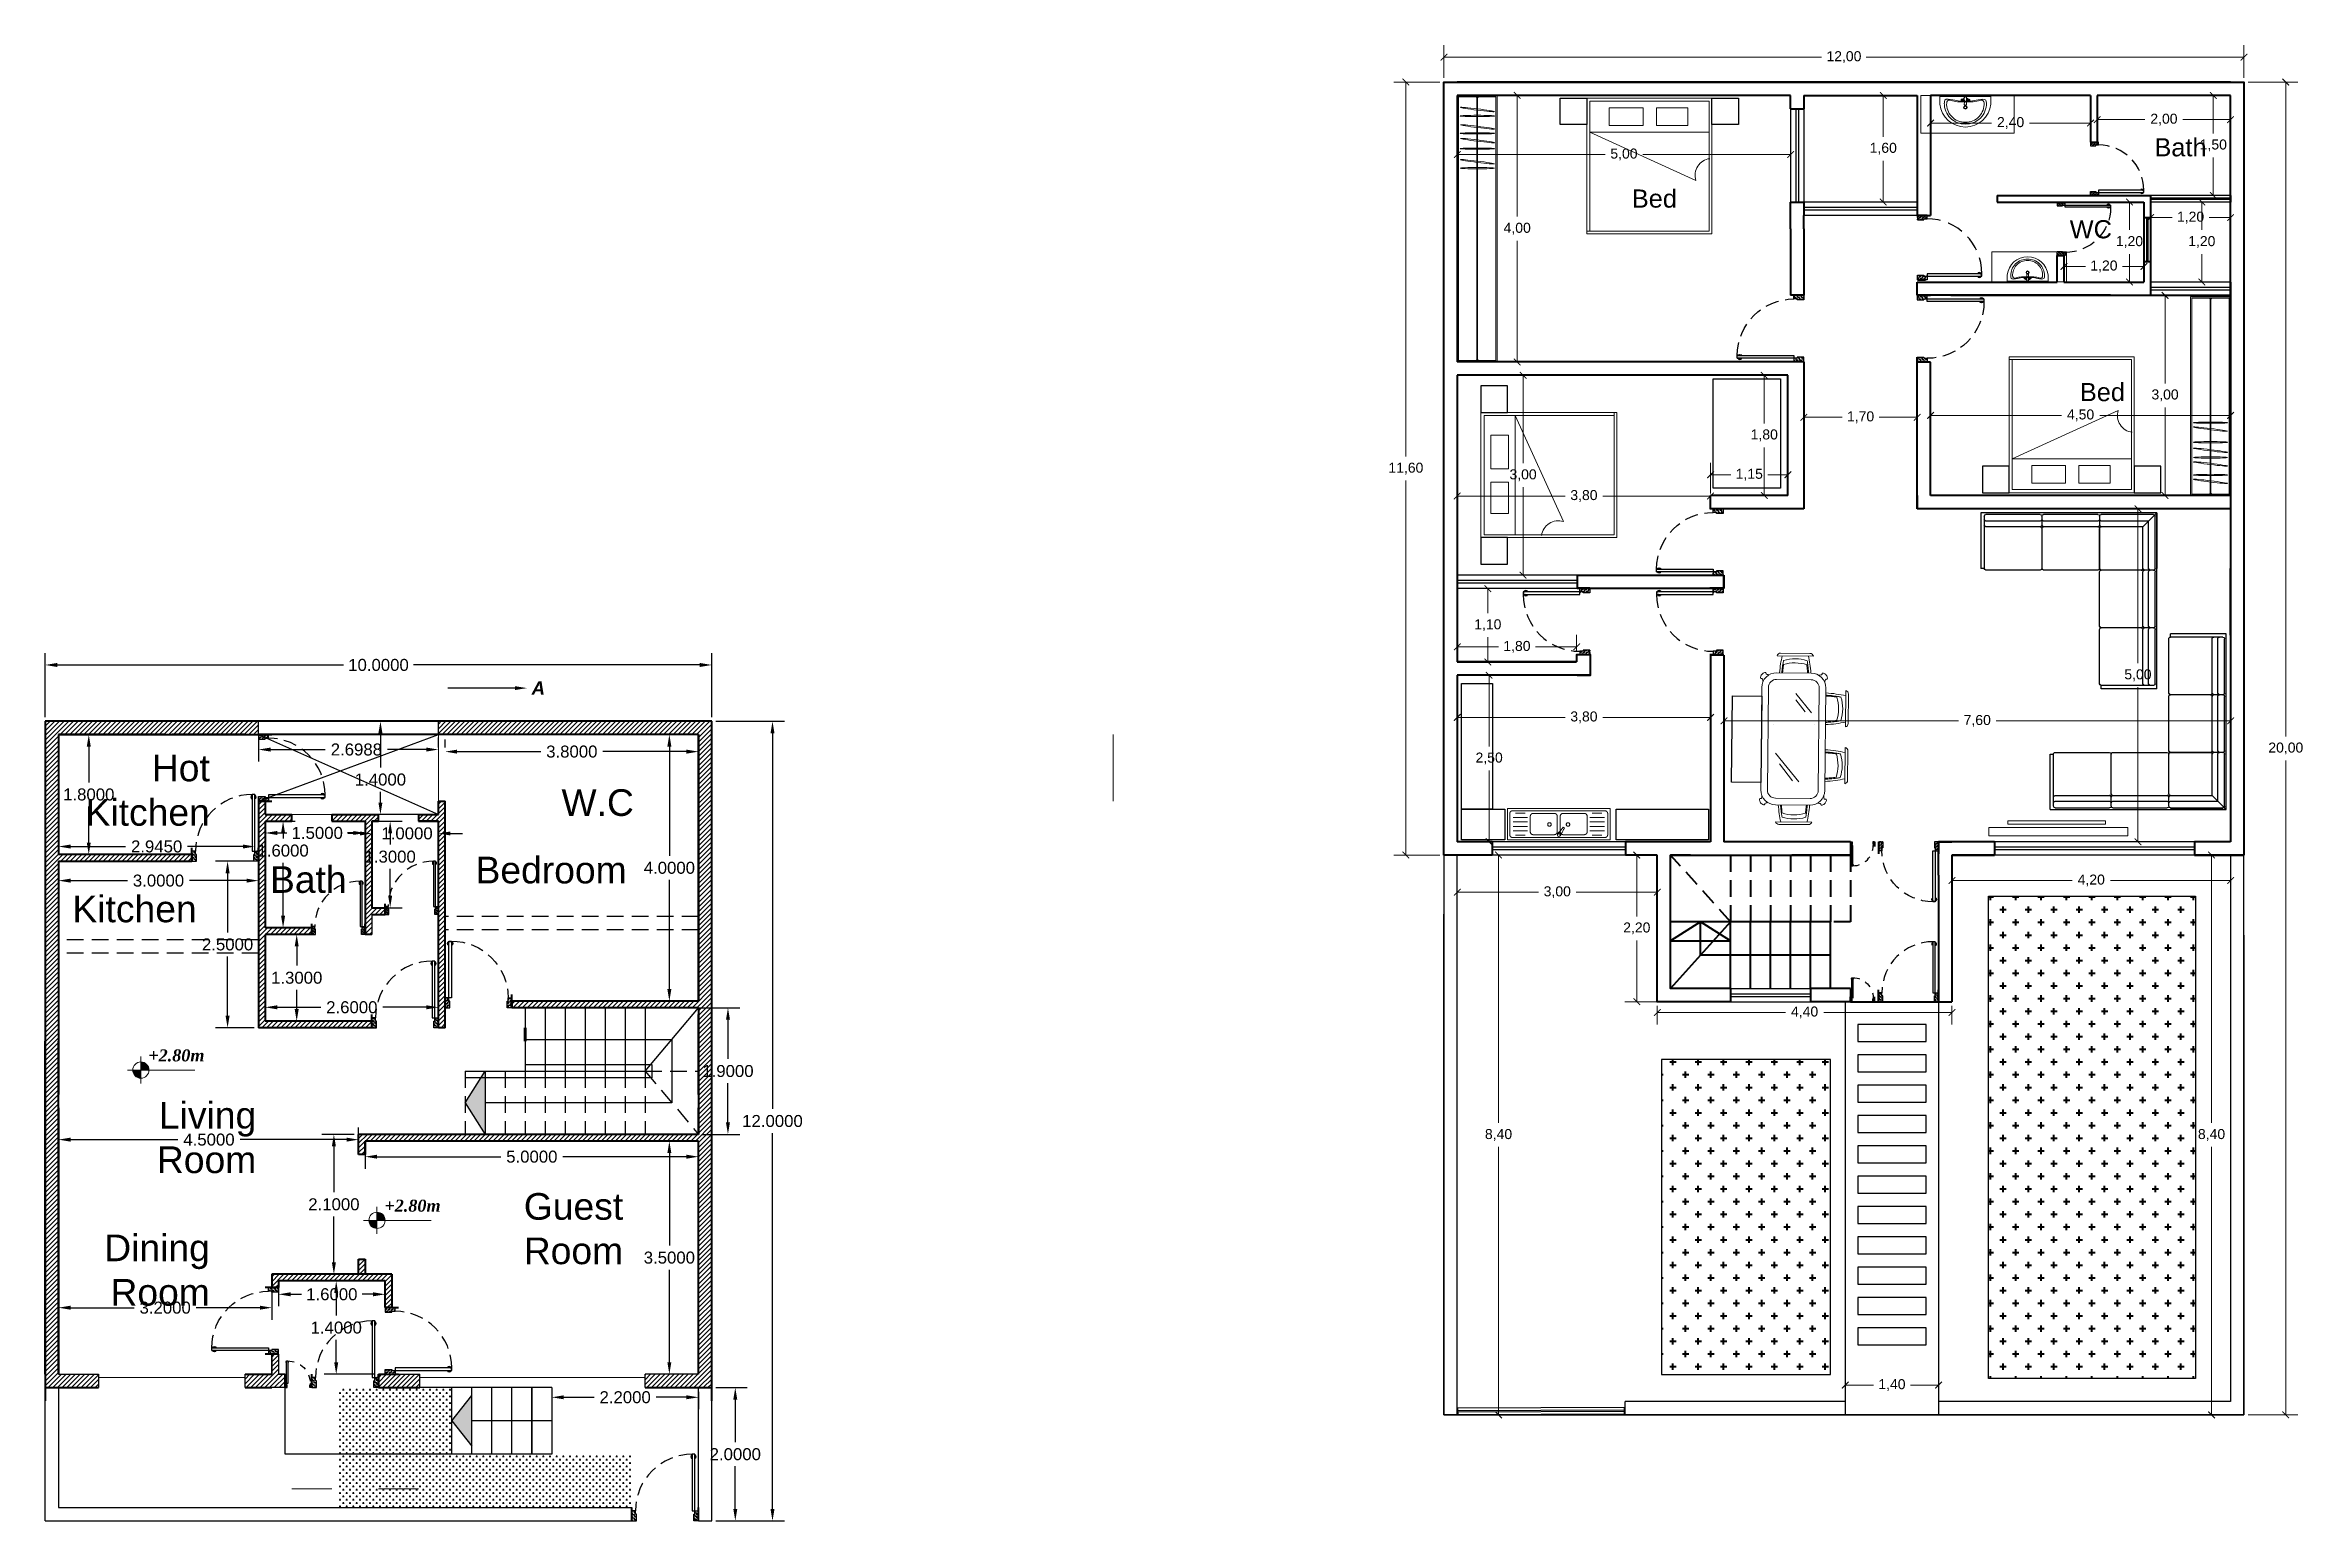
# Model space of a CAD drawing. Header units: millimetres. Extents: x 860 to 1444, y -43 to 267.
# Drawn here: x 1242.97 to 1276.83, y 238.11 to 260.26 of the extents above; entities that cross this region are included whole.
import ezdxf
from ezdxf import colors
from ezdxf.entities.mleader import LeaderData, LeaderLine
from ezdxf.math import Vec2, Vec3

# ---------------------------------------------------------------- set-up
doc = ezdxf.new("R2010")
doc.units = ezdxf.units.MM
doc.header["$MEASUREMENT"] = 0
doc.linetypes.add('DASHED', pattern=[0.75, 0.5, -0.25])
doc.linetypes.add('DASHED2', pattern=[0.375, 0.25, -0.125])
doc.layers.add('Block origin', color=7, linetype='Continuous')
doc.styles.add('Dwg title text', font='swissck.ttf', dxfattribs={"height": 3})
doc.styles.get("Standard").update_dxf_attribs({"font": 'arial.ttf'})
doc.dimstyles.new('Haidar', dxfattribs={"dimtxt": 0.15, "dimasz": 0.1, "dimexe": 0.18, "dimexo": 0.0625, "dimgap": 0.09, "dimtad": 0, "dimtih": 1, "dimtoh": 1, "dimrnd": 0.05, "dimzin": 0, "dimtxsty": 'Standard', "dimblk": 'ARCHTICK', "dimcen": 0.09, "dimclrd": 256, "dimclre": 256, "dimclrt": 256, "dimadec": 0, "dimazin": 0, "dimtfac": 1, "dimtofl": 0, "dimtmove": 0, "dimatfit": 3, "dimldrblk": 'ARCHTICK', "dimfxl": 0, "dimtolj": 1, "dimtzin": 0, "dimlwd": 5, "dimlwe": 5, "dimarcsym": 0})
doc.dimstyles.get("Standard").update_dxf_attribs({"dimtxt": 0.18, "dimasz": 0.18, "dimexe": 0.18, "dimexo": 0.0625, "dimgap": 0.09, "dimtad": 0, "dimtih": 1, "dimtoh": 1, "dimdec": 4, "dimzin": 0, "dimdsep": 46, "dimtxsty": 'Standard', "dimcen": 0.09, "dimadec": 0, "dimazin": 0, "dimtfac": 1, "dimtdec": 4, "dimtofl": 0, "dimtmove": 0, "dimatfit": 3, "dimfxl": 0, "dimtolj": 1, "dimtzin": 0, "dimarcsym": 0})
pattern_1 = [(45, (-4584.80023, 643.894905), (-0.03535533906, 0.03535533906), [])]
pattern_2 = [(0, (-570.60621, -467.19772), (0.0254, 0.0254), [0.0254, -0.0254]), (90, (-570.58081, -467.19772), (-0.0254, 0.0254), [0.0254, -0.0254])]
pattern_3 = [(90, (455.27262, -394.906467), (-0.02032, 0.02032), [0.02032, -0.02032]), (180, (455.27262, -394.886147), (-0.02032, -0.02032), [0.02032, -0.02032])]

msp = doc.modelspace()

# ---------------------------------------------------------------- texts
at = {"lineweight": 40, "char_height": 0.272296}
for s, insert, attachment_point in [(' Bath', (1275.38799, 258.58622), 9), ('Bed', (1266.76628, 258.09277), 1), ('WC', (1273.96804, 257.35596), 9), ('Bed', (1273.48691, 254.9128), 7)]:
    msp.add_mtext_dynamic_manual_height_columns(s, width=1.1850393, gutter_width=12.5, heights=[0], dxfattribs=dict(at, insert=insert, attachment_point=attachment_point))
at = {"char_height": 0.4}
for s, insert, attachment_point in [('Hot Kitchen', (1245.4355, 249.61192), 3), ('W.C', (1251.79686, 249.09218), 3), ('Bath', (1246.33848, 247.93752), 1), ('Bedroom', (1251.68845, 248.07985), 3), ('Kitchen', (1245.23834, 247.49613), 3), ('Living Room', (1246.13253, 244.39953), 3), ('Guest Room', (1251.63602, 243.0323), 3), ('Dining  Room', (1245.43602, 242.41028), 3)]:
    msp.add_mtext_dynamic_manual_height_columns(s, width=1.7656491, gutter_width=1, heights=[0], dxfattribs=dict(at, insert=insert, attachment_point=attachment_point))
at = {"layer": 'Block origin', "color": 202, "lineweight": 15, "ltscale": 5, "insert": (1250.26218, 250.50938), "char_height": 0.2, "width": 2.1456518, "attachment_point": 7, "style": 'Dwg title text'}
msp.add_mtext('\\pt185.6;{\\fSwis721 Lt BT|b1|i1|c0|p34;\\C256;A}', dxfattribs=at)
at = {"layer": 'Block origin', "color": 46, "lineweight": 15, "ltscale": 5, "char_height": 0.18, "width": 0.7232747, "attachment_point": 3, "style": 'Dwg title text'}
for insert in [(1245.35517, 245.18856), (1248.89689, 242.93326)]:
    msp.add_mtext('{\\fTimes New Roman|b1|i1|c0|p18;+2.80m}', dxfattribs=dict(at, insert=insert))

# ---------------------------------------------------------------- blocks, each defined once
blk = doc.blocks.new('A$C4FAC6341')
at = {"ltscale": 0.4}
h = blk.add_hatch(dxfattribs=at)
h.set_pattern_fill('ZIGZAG', color=39, scale=0.008, style=0)
h.set_pattern_definition(pattern_2)
h.paths.add_polyline_path([(0.15, 1), (0, 1), (0, 0.93), (0.1, 0.93), (0.1, 0.945), (0.15, 0.945)])
h = blk.add_hatch(dxfattribs=at)
h.set_pattern_fill('ZIGZAG', color=39, scale=0.008, style=0)
h.set_pattern_definition(pattern_2)
h.paths.add_polyline_path([(0.15, 0.055), (0.149, 0.055, -0.238826), (0.145, 0.055), (0.1, 0.055), (0.1, 0.07), (0, 0.07), (0, 0), (0.15, 0)])
blk.add_hatch(color=34).paths.add_polyline_path([(0.151, 0.058, 1), (0.143, 0.058, 1)])
at = {"color": 34}
for p, q in [((0.15, 1), (0, 1)), ((0, 1), (0, 0.93)), ((0, 0.93), (0.1, 0.93)), ((0.1, 0.93), (0.1, 0.945)), ((0.1, 0.945), (0.15, 0.945)), ((0.15, 0.945), (0.15, 1)), ((0, 0.07), (0.1, 0.07)), ((0, 0), (0, 0.07)), ((0.1, 0.07), (0.1, 0.055)), ((0.1, 0.055), (0.15, 0.055)), ((1, 0.095), (0.15, 0.095)), ((0.15, 0.095), (0.15, 0.055)), ((0.15, 0.055), (1, 0.055)), ((0.15, 0.055), (0.15, 0)), ((1, 0.055), (1, 0.095)), ((0.15, 0), (0, 0))]:
    blk.add_line(p, q, dxfattribs=at)
at = {"lineweight": 40}
for p, q in [((0, 1), (0.2, 1)), ((0, 0), (0.2, 0))]:
    blk.add_line(p, q, dxfattribs=at)
at = {"color": 30}
for p, q in [((0.942, 0.11), (0.942, 0.105)), ((0.942, 0.105), (0.944, 0.105)), ((0.942, 0.045), (0.944, 0.045)), ((0.942, 0.04), (0.942, 0.045)), ((0.944, 0.105), (0.944, 0.108)), ((0.944, 0.045), (0.944, 0.042)), ((0.973, 0.1), (0.973, 0.095)), ((0.988, 0.1), (0.973, 0.1)), ((0.973, 0.095), (0.988, 0.095)), ((0.973, 0.05), (0.973, 0.055)), ((0.973, 0.055), (0.988, 0.055)), ((0.988, 0.05), (0.973, 0.05)), ((0.977, 0.104), (0.975, 0.104)), ((0.975, 0.104), (0.975, 0.1)), ((0.975, 0.1), (0.985, 0.1)), ((0.975, 0.05), (0.985, 0.05)), ((0.975, 0.046), (0.975, 0.05)), ((0.977, 0.046), (0.975, 0.046)), ((0.978, 0.105), (0.977, 0.105)), ((0.977, 0.105), (0.977, 0.104)), ((0.977, 0.104), (0.983, 0.104)), ((0.977, 0.046), (0.983, 0.046)), ((0.977, 0.045), (0.977, 0.046)), ((0.978, 0.045), (0.977, 0.045)), ((0.978, 0.105), (0.978, 0.109)), ((0.982, 0.105), (0.978, 0.105)), ((0.982, 0.045), (0.978, 0.045)), ((0.978, 0.045), (0.978, 0.041)), ((1, 0.055), (0.98, 0.055)), ((0.982, 0.105), (0.982, 0.11)), ((0.982, 0.105), (0.983, 0.105)), ((0.982, 0.045), (0.983, 0.045)), ((0.982, 0.045), (0.982, 0.04)), ((0.983, 0.105), (0.983, 0.104)), ((0.983, 0.104), (0.985, 0.104)), ((0.983, 0.046), (0.985, 0.046)), ((0.983, 0.045), (0.983, 0.046)), ((0.985, 0.104), (0.985, 0.1)), ((0.985, 0.046), (0.985, 0.05)), ((0.988, 0.095), (0.988, 0.1)), ((0.988, 0.055), (0.988, 0.05))]:
    blk.add_line(p, q, dxfattribs=at)
at = {"color": 34}
blk.add_circle((0.147, 0.058), 0.0036, dxfattribs=at)
at = {"color": 42, "linetype": 'DASHED', "ltscale": 0.4}
blk.add_arc((0.15, 0.095), 0.85, 0, 90, dxfattribs=at)
at = {"color": 30}
for centre, radius, start, end in [((0.962, 0.072), 0.0425, 61.9275, 118.0725), ((0.962, 0.077), 0.0425, 241.9275, 298.0725), ((0.961, 0.065), 0.0469, 69.2565, 111.7592), ((0.961, 0.085), 0.0469, 248.2408, 290.7435)]:
    blk.add_arc(centre, radius, start, end, dxfattribs=at)
blk = doc.blocks.new('*D298')
at = {"color": 0, "linetype": 'ByBlock', "lineweight": -2, "transparency": 16777216}
for p, q in [((1247.766, 243.646), (1247.766, 243.398)), ((1247.946, 243.578), (1249.802, 243.578)), ((1252.586, 243.578), (1250.729, 243.578)), ((1252.766, 243.646), (1252.766, 243.398))]:
    blk.add_line(p, q, dxfattribs=at)
at = {"color": 0, "linetype": 'ByBlock', "transparency": 16777216}
for points in [[(1247.946, 243.608), (1247.946, 243.548), (1247.766, 243.578)], [(1252.586, 243.608), (1252.586, 243.548), (1252.766, 243.578)]]:
    blk.add_solid(points, dxfattribs=at)
at = {"layer": 'Defpoints', "color": 0, "linetype": 'ByBlock', "transparency": 16777216}
for p in [(1247.766, 243.709), (1247.766, 243.578), (1252.766, 243.709)]:
    blk.add_point(p, dxfattribs=at)
at = {"color": 0, "linetype": 'ByBlock', "transparency": 16777216, "insert": (1250.266, 243.578), "char_height": 0.18, "attachment_point": 5}
blk.add_mtext('\\A1;5.0000', dxfattribs=at)
blk = doc.blocks.new('*D299')
at = {"color": 0, "linetype": 'ByBlock', "lineweight": -2, "transparency": 16777216}
for p, q in [((1243.166, 243.801), (1243.166, 244.014)), ((1247.666, 243.801), (1247.666, 244.014)), ((1243.346, 243.834), (1244.956, 243.834)), ((1247.486, 243.834), (1245.89, 243.834))]:
    blk.add_line(p, q, dxfattribs=at)
at = {"color": 0, "linetype": 'ByBlock', "transparency": 16777216}
for points in [[(1243.346, 243.864), (1243.346, 243.804), (1243.166, 243.834)], [(1247.486, 243.864), (1247.486, 243.804), (1247.666, 243.834)]]:
    blk.add_solid(points, dxfattribs=at)
at = {"layer": 'Defpoints', "color": 0, "linetype": 'ByBlock', "transparency": 16777216}
for p in [(1243.166, 243.834), (1243.166, 243.738), (1247.666, 243.738)]:
    blk.add_point(p, dxfattribs=at)
at = {"color": 0, "linetype": 'ByBlock', "transparency": 16777216, "insert": (1245.423, 243.834), "char_height": 0.18, "attachment_point": 5}
blk.add_mtext('\\A1;4.5000', dxfattribs=at)
blk = doc.blocks.new('*D300')
at = {"color": 0, "linetype": 'ByBlock', "lineweight": -2, "transparency": 16777216}
for p, q in [((1252.437, 243.813), (1252.149, 243.813)), ((1252.329, 243.633), (1252.329, 242.245)), ((1252.329, 240.493), (1252.329, 241.881)), ((1252.437, 240.313), (1252.149, 240.313))]:
    blk.add_line(p, q, dxfattribs=at)
at = {"color": 0, "linetype": 'ByBlock', "transparency": 16777216}
for points in [[(1252.299, 243.633), (1252.359, 243.633), (1252.329, 243.813)], [(1252.299, 240.493), (1252.359, 240.493), (1252.329, 240.313)]]:
    blk.add_solid(points, dxfattribs=at)
at = {"layer": 'Defpoints', "color": 0, "linetype": 'ByBlock', "transparency": 16777216}
for p in [(1252.5, 243.813), (1252.329, 240.313), (1252.5, 240.313)]:
    blk.add_point(p, dxfattribs=at)
at = {"color": 0, "linetype": 'ByBlock', "transparency": 16777216, "insert": (1252.329, 242.063), "char_height": 0.18, "attachment_point": 5}
blk.add_mtext('\\A1;3.5000', dxfattribs=at)
blk = doc.blocks.new('*D283')
at = {"color": 0, "linetype": 'ByBlock', "lineweight": -2, "transparency": 16777216}
for p, q in [((1252.392, 245.813), (1253.388, 245.813)), ((1253.208, 245.633), (1253.208, 245.045)), ((1253.208, 244.093), (1253.208, 244.682)), ((1252.828, 243.913), (1253.388, 243.913))]:
    blk.add_line(p, q, dxfattribs=at)
at = {"color": 0, "linetype": 'ByBlock', "transparency": 16777216}
for points in [[(1253.178, 245.633), (1253.238, 245.633), (1253.208, 245.813)], [(1253.178, 244.093), (1253.238, 244.093), (1253.208, 243.913)]]:
    blk.add_solid(points, dxfattribs=at)
at = {"layer": 'Defpoints', "color": 0, "linetype": 'ByBlock', "transparency": 16777216}
for p in [(1252.329, 245.813), (1253.208, 245.813), (1252.766, 243.913)]:
    blk.add_point(p, dxfattribs=at)
at = {"color": 0, "linetype": 'ByBlock', "transparency": 16777216, "insert": (1253.208, 244.863), "char_height": 0.18, "attachment_point": 5}
blk.add_mtext('\\A1;1.9000', dxfattribs=at)
blk = doc.blocks.new('*D284')
at = {"color": 0, "linetype": 'ByBlock', "lineweight": -2, "transparency": 16777216}
for p, q in [((1252.267, 249.913), (1252.149, 249.913)), ((1252.329, 249.733), (1252.329, 248.095)), ((1252.329, 246.093), (1252.329, 247.732)), ((1252.267, 245.913), (1252.149, 245.913))]:
    blk.add_line(p, q, dxfattribs=at)
at = {"color": 0, "linetype": 'ByBlock', "transparency": 16777216}
for points in [[(1252.299, 249.733), (1252.359, 249.733), (1252.329, 249.913)], [(1252.299, 246.093), (1252.359, 246.093), (1252.329, 245.913)]]:
    blk.add_solid(points, dxfattribs=at)
at = {"layer": 'Defpoints', "color": 0, "linetype": 'ByBlock', "transparency": 16777216}
for p in [(1252.329, 249.913), (1252.329, 249.913), (1252.329, 245.913)]:
    blk.add_point(p, dxfattribs=at)
at = {"color": 0, "linetype": 'ByBlock', "transparency": 16777216, "insert": (1252.329, 247.913), "char_height": 0.18, "attachment_point": 5}
blk.add_mtext('\\A1;4.0000', dxfattribs=at)
blk = doc.blocks.new('*D285')
at = {"color": 0, "linetype": 'ByBlock', "lineweight": -2, "transparency": 16777216}
for p, q in [((1248.966, 249.719), (1248.966, 249.837)), ((1249.146, 249.657), (1250.402, 249.657)), ((1252.586, 249.657), (1251.329, 249.657)), ((1252.766, 249.594), (1252.766, 249.477))]:
    blk.add_line(p, q, dxfattribs=at)
at = {"color": 0, "linetype": 'ByBlock', "transparency": 16777216}
for points in [[(1249.146, 249.687), (1249.146, 249.627), (1248.966, 249.657)], [(1252.586, 249.687), (1252.586, 249.627), (1252.766, 249.657)]]:
    blk.add_solid(points, dxfattribs=at)
at = {"layer": 'Defpoints', "color": 0, "linetype": 'ByBlock', "transparency": 16777216}
for p in [(1248.966, 249.657), (1248.966, 249.657), (1252.766, 249.657)]:
    blk.add_point(p, dxfattribs=at)
at = {"color": 0, "linetype": 'ByBlock', "transparency": 16777216, "insert": (1250.866, 249.657), "char_height": 0.18, "attachment_point": 5}
blk.add_mtext('\\A1;3.8000', dxfattribs=at)
blk = doc.blocks.new('*D275')
at = {"color": 0, "linetype": 'ByBlock', "lineweight": -2, "transparency": 16777216}
for p, q in [((1246.166, 249.851), (1246.166, 249.508)), ((1246.346, 249.688), (1247.168, 249.688)), ((1248.684, 249.688), (1248.099, 249.688)), ((1248.864, 249.719), (1248.864, 249.868))]:
    blk.add_line(p, q, dxfattribs=at)
at = {"color": 0, "linetype": 'ByBlock', "transparency": 16777216}
for points in [[(1246.346, 249.718), (1246.346, 249.658), (1246.166, 249.688)], [(1248.684, 249.718), (1248.684, 249.658), (1248.864, 249.688)]]:
    blk.add_solid(points, dxfattribs=at)
at = {"layer": 'Defpoints', "color": 0, "linetype": 'ByBlock', "transparency": 16777216}
for p in [(1246.166, 249.913), (1246.166, 249.688), (1248.864, 249.657)]:
    blk.add_point(p, dxfattribs=at)
at = {"color": 0, "linetype": 'ByBlock', "transparency": 16777216, "insert": (1247.634, 249.688), "char_height": 0.18, "attachment_point": 5}
blk.add_mtext('\\A1;2.6988', dxfattribs=at)
blk = doc.blocks.new('*D276')
at = {"color": 0, "linetype": 'ByBlock', "lineweight": -2, "transparency": 16777216}
for p, q in [((1247.928, 248.613), (1248.321, 248.613)), ((1248.141, 248.433), (1248.141, 248.262)), ((1248.141, 247.493), (1248.141, 247.898)), ((1247.928, 247.313), (1248.321, 247.313))]:
    blk.add_line(p, q, dxfattribs=at)
at = {"color": 0, "linetype": 'ByBlock', "transparency": 16777216}
for points in [[(1248.111, 248.433), (1248.171, 248.433), (1248.141, 248.613)], [(1248.111, 247.493), (1248.171, 247.493), (1248.141, 247.313)]]:
    blk.add_solid(points, dxfattribs=at)
at = {"layer": 'Defpoints', "color": 0, "linetype": 'ByBlock', "transparency": 16777216}
for p in [(1247.866, 248.613), (1247.866, 247.313), (1248.141, 247.313)]:
    blk.add_point(p, dxfattribs=at)
at = {"color": 0, "linetype": 'ByBlock', "transparency": 16777216, "insert": (1248.141, 248.08), "char_height": 0.18, "attachment_point": 5}
blk.add_mtext('\\A1;1.3000', dxfattribs=at)
blk = doc.blocks.new('*D277')
at = {"color": 0, "linetype": 'ByBlock', "lineweight": -2, "transparency": 16777216}
for p, q in [((1247.686, 248.429), (1247.506, 248.429)), ((1247.866, 248.551), (1247.866, 248.249)), ((1248.866, 248.551), (1248.866, 248.249)), ((1249.046, 248.429), (1249.226, 248.429))]:
    blk.add_line(p, q, dxfattribs=at)
at = {"color": 0, "linetype": 'ByBlock', "transparency": 16777216}
for points in [[(1247.686, 248.459), (1247.686, 248.399), (1247.866, 248.429)], [(1249.046, 248.459), (1249.046, 248.399), (1248.866, 248.429)]]:
    blk.add_solid(points, dxfattribs=at)
at = {"layer": 'Defpoints', "color": 0, "linetype": 'ByBlock', "transparency": 16777216}
for p in [(1247.866, 248.613), (1248.866, 248.613), (1247.866, 248.429)]:
    blk.add_point(p, dxfattribs=at)
at = {"color": 0, "linetype": 'ByBlock', "transparency": 16777216, "insert": (1248.394, 248.429), "char_height": 0.18, "attachment_point": 5}
blk.add_mtext('\\A1;1.0000', dxfattribs=at)
blk = doc.blocks.new('*D278')
at = {"color": 0, "linetype": 'ByBlock', "lineweight": -2, "transparency": 16777216}
for p, q in [((1246.266, 248.551), (1246.266, 248.256)), ((1246.446, 248.436), (1246.592, 248.436)), ((1247.586, 248.436), (1247.502, 248.436)), ((1247.766, 248.552), (1247.766, 248.256))]:
    blk.add_line(p, q, dxfattribs=at)
at = {"color": 0, "linetype": 'ByBlock', "transparency": 16777216}
for points in [[(1246.446, 248.466), (1246.446, 248.406), (1246.266, 248.436)], [(1247.586, 248.466), (1247.586, 248.406), (1247.766, 248.436)]]:
    blk.add_solid(points, dxfattribs=at)
at = {"layer": 'Defpoints', "color": 0, "linetype": 'ByBlock', "transparency": 16777216}
for p in [(1246.266, 248.613), (1247.766, 248.614), (1246.266, 248.436)]:
    blk.add_point(p, dxfattribs=at)
at = {"color": 0, "linetype": 'ByBlock', "transparency": 16777216, "insert": (1247.047, 248.436), "char_height": 0.18, "attachment_point": 5}
blk.add_mtext('\\A1;1.5000', dxfattribs=at)
blk = doc.blocks.new('*D286')
at = {"color": 0, "linetype": 'ByBlock', "lineweight": -2, "transparency": 16777216}
for p, q in [((1246.475, 248.613), (1246.715, 248.613)), ((1246.535, 248.433), (1246.535, 248.353)), ((1246.535, 247.193), (1246.535, 247.989)), ((1246.475, 247.013), (1246.715, 247.013))]:
    blk.add_line(p, q, dxfattribs=at)
at = {"color": 0, "linetype": 'ByBlock', "transparency": 16777216}
for points in [[(1246.505, 248.433), (1246.565, 248.433), (1246.535, 248.613)], [(1246.505, 247.193), (1246.565, 247.193), (1246.535, 247.013)]]:
    blk.add_solid(points, dxfattribs=at)
at = {"layer": 'Defpoints', "color": 0, "linetype": 'ByBlock', "transparency": 16777216}
for p in [(1246.413, 248.613), (1246.413, 247.013), (1246.535, 247.013)]:
    blk.add_point(p, dxfattribs=at)
at = {"color": 0, "linetype": 'ByBlock', "transparency": 16777216, "insert": (1246.535, 248.171), "char_height": 0.18, "attachment_point": 5}
blk.add_mtext('\\A1;1.6000', dxfattribs=at)
blk = doc.blocks.new('*D287')
at = {"color": 0, "linetype": 'ByBlock', "lineweight": -2, "transparency": 16777216}
for p, q in [((1246.103, 248.013), (1245.522, 248.013)), ((1245.702, 247.833), (1245.702, 246.945)), ((1245.702, 245.693), (1245.702, 246.582)), ((1246.103, 245.513), (1245.522, 245.513))]:
    blk.add_line(p, q, dxfattribs=at)
at = {"color": 0, "linetype": 'ByBlock', "transparency": 16777216}
for points in [[(1245.672, 247.833), (1245.732, 247.833), (1245.702, 248.013)], [(1245.672, 245.693), (1245.732, 245.693), (1245.702, 245.513)]]:
    blk.add_solid(points, dxfattribs=at)
at = {"layer": 'Defpoints', "color": 0, "linetype": 'ByBlock', "transparency": 16777216}
for p in [(1246.166, 248.013), (1245.702, 245.513), (1246.166, 245.513)]:
    blk.add_point(p, dxfattribs=at)
at = {"color": 0, "linetype": 'ByBlock', "transparency": 16777216, "insert": (1245.702, 246.763), "char_height": 0.18, "attachment_point": 5}
blk.add_mtext('\\A1;2.5000', dxfattribs=at)
blk = doc.blocks.new('*D288')
at = {"color": 0, "linetype": 'ByBlock', "lineweight": -2, "transparency": 16777216}
for p, q in [((1243.166, 247.55), (1243.166, 247.901)), ((1246.166, 247.55), (1246.166, 247.901)), ((1243.346, 247.721), (1244.202, 247.721)), ((1245.986, 247.721), (1245.129, 247.721))]:
    blk.add_line(p, q, dxfattribs=at)
at = {"color": 0, "linetype": 'ByBlock', "transparency": 16777216}
for points in [[(1243.346, 247.751), (1243.346, 247.691), (1243.166, 247.721)], [(1245.986, 247.751), (1245.986, 247.691), (1246.166, 247.721)]]:
    blk.add_solid(points, dxfattribs=at)
at = {"layer": 'Defpoints', "color": 0, "linetype": 'ByBlock', "transparency": 16777216}
for p in [(1243.166, 247.721), (1243.166, 247.488), (1246.166, 247.488)]:
    blk.add_point(p, dxfattribs=at)
at = {"color": 0, "linetype": 'ByBlock', "transparency": 16777216, "insert": (1244.666, 247.721), "char_height": 0.18, "attachment_point": 5}
blk.add_mtext('\\A1;3.0000', dxfattribs=at)
blk = doc.blocks.new('*D289')
at = {"color": 0, "linetype": 'ByBlock', "lineweight": -2, "transparency": 16777216}
for p, q in [((1243.228, 249.913), (1243.8, 249.913)), ((1243.62, 249.733), (1243.62, 249.195)), ((1243.62, 248.293), (1243.62, 248.832)), ((1244.103, 248.113), (1243.44, 248.113))]:
    blk.add_line(p, q, dxfattribs=at)
at = {"color": 0, "linetype": 'ByBlock', "transparency": 16777216}
for points in [[(1243.59, 249.733), (1243.65, 249.733), (1243.62, 249.913)], [(1243.59, 248.293), (1243.65, 248.293), (1243.62, 248.113)]]:
    blk.add_solid(points, dxfattribs=at)
at = {"layer": 'Defpoints', "color": 0, "linetype": 'ByBlock', "transparency": 16777216}
for p in [(1243.166, 249.913), (1243.62, 249.913), (1244.166, 248.113)]:
    blk.add_point(p, dxfattribs=at)
at = {"color": 0, "linetype": 'ByBlock', "transparency": 16777216, "insert": (1243.62, 249.013), "char_height": 0.18, "attachment_point": 5}
blk.add_mtext('\\A1;1.8000', dxfattribs=at)
blk = doc.blocks.new('*D290')
at = {"color": 0, "linetype": 'ByBlock', "lineweight": -2, "transparency": 16777216}
for p, q in [((1243.166, 241.751), (1243.166, 241.132)), ((1246.366, 241.751), (1246.366, 241.132)), ((1243.346, 241.312), (1244.302, 241.312)), ((1246.186, 241.312), (1245.229, 241.312))]:
    blk.add_line(p, q, dxfattribs=at)
at = {"color": 0, "linetype": 'ByBlock', "transparency": 16777216}
for points in [[(1243.346, 241.342), (1243.346, 241.282), (1243.166, 241.312)], [(1246.186, 241.342), (1246.186, 241.282), (1246.366, 241.312)]]:
    blk.add_solid(points, dxfattribs=at)
at = {"layer": 'Defpoints', "color": 0, "linetype": 'ByBlock', "transparency": 16777216}
for p in [(1243.166, 241.813), (1246.366, 241.813), (1243.166, 241.312)]:
    blk.add_point(p, dxfattribs=at)
at = {"color": 0, "linetype": 'ByBlock', "transparency": 16777216, "insert": (1244.766, 241.312), "char_height": 0.18, "attachment_point": 5}
blk.add_mtext('\\A1;3.2000', dxfattribs=at)
blk = doc.blocks.new('*D279')
at = {"color": 0, "linetype": 'ByBlock', "lineweight": -2, "transparency": 16777216}
for p, q in [((1247.703, 241.713), (1247.152, 241.713)), ((1247.332, 241.533), (1247.332, 241.195)), ((1247.332, 240.493), (1247.332, 240.832)), ((1247.903, 240.313), (1247.152, 240.313))]:
    blk.add_line(p, q, dxfattribs=at)
at = {"color": 0, "linetype": 'ByBlock', "transparency": 16777216}
for points in [[(1247.302, 241.533), (1247.362, 241.533), (1247.332, 241.713)], [(1247.302, 240.493), (1247.362, 240.493), (1247.332, 240.313)]]:
    blk.add_solid(points, dxfattribs=at)
at = {"layer": 'Defpoints', "color": 0, "linetype": 'ByBlock', "transparency": 16777216}
for p in [(1247.766, 241.713), (1247.332, 240.313), (1247.966, 240.313)]:
    blk.add_point(p, dxfattribs=at)
at = {"color": 0, "linetype": 'ByBlock', "transparency": 16777216, "insert": (1247.332, 241.013), "char_height": 0.18, "attachment_point": 5}
blk.add_mtext('\\A1;1.4000', dxfattribs=at)
blk = doc.blocks.new('*D291')
at = {"color": 0, "linetype": 'ByBlock', "lineweight": -2, "transparency": 16777216}
for p, q in [((1246.466, 241.601), (1246.466, 241.333)), ((1246.646, 241.513), (1246.811, 241.513)), ((1247.886, 241.513), (1247.721, 241.513)), ((1248.066, 241.451), (1248.066, 241.333))]:
    blk.add_line(p, q, dxfattribs=at)
at = {"color": 0, "linetype": 'ByBlock', "transparency": 16777216}
for points in [[(1246.646, 241.543), (1246.646, 241.483), (1246.466, 241.513)], [(1247.886, 241.543), (1247.886, 241.483), (1248.066, 241.513)]]:
    blk.add_solid(points, dxfattribs=at)
at = {"layer": 'Defpoints', "color": 0, "linetype": 'ByBlock', "transparency": 16777216}
for p in [(1246.466, 241.663), (1246.466, 241.513), (1248.066, 241.513)]:
    blk.add_point(p, dxfattribs=at)
at = {"color": 0, "linetype": 'ByBlock', "transparency": 16777216, "insert": (1247.266, 241.513), "char_height": 0.18, "attachment_point": 5}
blk.add_mtext('\\A1;1.6000', dxfattribs=at)
blk = doc.blocks.new('*D292')
at = {"color": 0, "linetype": 'ByBlock', "lineweight": -2, "transparency": 16777216}
for p, q in [((1253.028, 250.113), (1254.056, 250.113)), ((1253.876, 249.933), (1253.876, 244.295)), ((1253.876, 238.293), (1253.876, 243.932)), ((1253.028, 238.113), (1254.056, 238.113))]:
    blk.add_line(p, q, dxfattribs=at)
at = {"color": 0, "linetype": 'ByBlock', "transparency": 16777216}
for points in [[(1253.846, 249.933), (1253.906, 249.933), (1253.876, 250.113)], [(1253.846, 238.293), (1253.906, 238.293), (1253.876, 238.113)]]:
    blk.add_solid(points, dxfattribs=at)
at = {"layer": 'Defpoints', "color": 0, "linetype": 'ByBlock', "transparency": 16777216}
for p in [(1252.966, 250.113), (1252.966, 238.113), (1253.876, 238.113)]:
    blk.add_point(p, dxfattribs=at)
at = {"color": 0, "linetype": 'ByBlock', "transparency": 16777216, "insert": (1253.876, 244.113), "char_height": 0.18, "attachment_point": 5}
blk.add_mtext('\\A1;12.0000', dxfattribs=at)
blk = doc.blocks.new('*D293')
at = {"color": 0, "linetype": 'ByBlock', "lineweight": -2, "transparency": 16777216}
for p, q in [((1242.966, 250.176), (1242.966, 251.137)), ((1243.146, 250.957), (1247.441, 250.957)), ((1252.786, 250.957), (1248.49, 250.957)), ((1252.966, 250.176), (1252.966, 251.137))]:
    blk.add_line(p, q, dxfattribs=at)
at = {"color": 0, "linetype": 'ByBlock', "transparency": 16777216}
for points in [[(1243.146, 250.987), (1243.146, 250.927), (1242.966, 250.957)], [(1252.786, 250.987), (1252.786, 250.927), (1252.966, 250.957)]]:
    blk.add_solid(points, dxfattribs=at)
at = {"layer": 'Defpoints', "color": 0, "linetype": 'ByBlock', "transparency": 16777216}
for p in [(1242.966, 250.957), (1242.966, 250.113), (1252.966, 250.113)]:
    blk.add_point(p, dxfattribs=at)
at = {"color": 0, "linetype": 'ByBlock', "transparency": 16777216, "insert": (1247.966, 250.957), "char_height": 0.18, "attachment_point": 5}
blk.add_mtext('\\A1;10.0000', dxfattribs=at)
blk = doc.blocks.new('*D294')
at = {"color": 0, "linetype": 'ByBlock', "lineweight": -2, "transparency": 16777216}
for p, q in [((1246.266, 245.987), (1246.266, 245.64)), ((1248.866, 245.987), (1248.866, 245.64)), ((1246.446, 245.82), (1247.101, 245.82)), ((1248.686, 245.82), (1248.031, 245.82))]:
    blk.add_line(p, q, dxfattribs=at)
at = {"color": 0, "linetype": 'ByBlock', "transparency": 16777216}
for points in [[(1246.446, 245.85), (1246.446, 245.79), (1246.266, 245.82)], [(1248.686, 245.85), (1248.686, 245.79), (1248.866, 245.82)]]:
    blk.add_solid(points, dxfattribs=at)
at = {"layer": 'Defpoints', "color": 0, "linetype": 'ByBlock', "transparency": 16777216}
for p in [(1246.266, 246.05), (1248.866, 246.05), (1246.266, 245.82)]:
    blk.add_point(p, dxfattribs=at)
at = {"color": 0, "linetype": 'ByBlock', "transparency": 16777216, "insert": (1247.566, 245.82), "char_height": 0.18, "attachment_point": 5}
blk.add_mtext('\\A1;2.6000', dxfattribs=at)
blk = doc.blocks.new('*D280')
at = {"color": 0, "linetype": 'ByBlock', "lineweight": -2, "transparency": 16777216}
for p, q in [((1247.603, 243.913), (1247.117, 243.913)), ((1247.297, 243.733), (1247.297, 243.045)), ((1247.297, 241.993), (1247.297, 242.682)), ((1247.803, 241.813), (1247.117, 241.813))]:
    blk.add_line(p, q, dxfattribs=at)
at = {"color": 0, "linetype": 'ByBlock', "transparency": 16777216}
for points in [[(1247.267, 243.733), (1247.327, 243.733), (1247.297, 243.913)], [(1247.267, 241.993), (1247.327, 241.993), (1247.297, 241.813)]]:
    blk.add_solid(points, dxfattribs=at)
at = {"layer": 'Defpoints', "color": 0, "linetype": 'ByBlock', "transparency": 16777216}
for p in [(1247.666, 243.913), (1247.297, 241.813), (1247.866, 241.813)]:
    blk.add_point(p, dxfattribs=at)
at = {"color": 0, "linetype": 'ByBlock', "transparency": 16777216, "insert": (1247.297, 242.863), "char_height": 0.18, "attachment_point": 5}
blk.add_mtext('\\A1;2.1000', dxfattribs=at)
blk = doc.blocks.new('*D281')
at = {"color": 0, "linetype": 'ByBlock', "lineweight": -2, "transparency": 16777216}
for p, q in [((1253.028, 240.113), (1253.498, 240.113)), ((1253.318, 239.933), (1253.318, 239.295)), ((1253.318, 238.293), (1253.318, 238.932)), ((1253.028, 238.113), (1253.498, 238.113))]:
    blk.add_line(p, q, dxfattribs=at)
at = {"color": 0, "linetype": 'ByBlock', "transparency": 16777216}
for points in [[(1253.288, 239.933), (1253.348, 239.933), (1253.318, 240.113)], [(1253.288, 238.293), (1253.348, 238.293), (1253.318, 238.113)]]:
    blk.add_solid(points, dxfattribs=at)
at = {"layer": 'Defpoints', "color": 0, "linetype": 'ByBlock', "transparency": 16777216}
for p in [(1252.966, 240.113), (1252.966, 238.113), (1253.318, 238.113)]:
    blk.add_point(p, dxfattribs=at)
at = {"color": 0, "linetype": 'ByBlock', "transparency": 16777216, "insert": (1253.318, 239.113), "char_height": 0.18, "attachment_point": 5}
blk.add_mtext('\\A1;2.0000', dxfattribs=at)
blk = doc.blocks.new('*D295')
at = {"color": 0, "linetype": 'ByBlock', "lineweight": -2, "transparency": 16777216}
for p, q in [((1246.328, 246.913), (1246.919, 246.913)), ((1246.739, 246.733), (1246.739, 246.445)), ((1246.739, 245.793), (1246.739, 246.081)), ((1246.328, 245.613), (1246.919, 245.613))]:
    blk.add_line(p, q, dxfattribs=at)
at = {"color": 0, "linetype": 'ByBlock', "transparency": 16777216}
for points in [[(1246.709, 246.733), (1246.769, 246.733), (1246.739, 246.913)], [(1246.709, 245.793), (1246.769, 245.793), (1246.739, 245.613)]]:
    blk.add_solid(points, dxfattribs=at)
at = {"layer": 'Defpoints', "color": 0, "linetype": 'ByBlock', "transparency": 16777216}
for p in [(1246.266, 246.913), (1246.266, 245.613), (1246.739, 245.613)]:
    blk.add_point(p, dxfattribs=at)
at = {"color": 0, "linetype": 'ByBlock', "transparency": 16777216, "insert": (1246.739, 246.263), "char_height": 0.18, "attachment_point": 5}
blk.add_mtext('\\A1;1.3000', dxfattribs=at)
blk = doc.blocks.new('*D282')
at = {"color": 0, "linetype": 'ByBlock', "lineweight": -2, "transparency": 16777216}
for p, q in [((1248.802, 250.113), (1247.815, 250.113)), ((1247.995, 249.933), (1247.995, 249.419)), ((1247.995, 248.893), (1247.995, 249.055)), ((1248.802, 248.713), (1247.815, 248.713))]:
    blk.add_line(p, q, dxfattribs=at)
at = {"color": 0, "linetype": 'ByBlock', "transparency": 16777216}
for points in [[(1247.965, 249.933), (1248.025, 249.933), (1247.995, 250.113)], [(1247.965, 248.893), (1248.025, 248.893), (1247.995, 248.713)]]:
    blk.add_solid(points, dxfattribs=at)
at = {"layer": 'Defpoints', "color": 0, "linetype": 'ByBlock', "transparency": 16777216}
for p in [(1247.995, 250.113), (1248.864, 250.113), (1248.864, 248.713)]:
    blk.add_point(p, dxfattribs=at)
at = {"color": 0, "linetype": 'ByBlock', "transparency": 16777216, "insert": (1247.995, 249.237), "char_height": 0.18, "attachment_point": 5}
blk.add_mtext('\\A1;1.4000', dxfattribs=at)
blk = doc.blocks.new('*D296')
at = {"color": 0, "linetype": 'ByBlock', "lineweight": -2, "transparency": 16777216}
for p, q in [((1243.166, 248.176), (1243.166, 248.413)), ((1246.111, 248.226), (1246.111, 248.413)), ((1243.346, 248.233), (1244.173, 248.233)), ((1245.931, 248.233), (1245.103, 248.233))]:
    blk.add_line(p, q, dxfattribs=at)
at = {"color": 0, "linetype": 'ByBlock', "transparency": 16777216}
for points in [[(1243.346, 248.263), (1243.346, 248.203), (1243.166, 248.233)], [(1245.931, 248.263), (1245.931, 248.203), (1246.111, 248.233)]]:
    blk.add_solid(points, dxfattribs=at)
at = {"layer": 'Defpoints', "color": 0, "linetype": 'ByBlock', "transparency": 16777216}
for p in [(1243.166, 248.233), (1243.166, 248.113), (1246.111, 248.163)]:
    blk.add_point(p, dxfattribs=at)
at = {"color": 0, "linetype": 'ByBlock', "transparency": 16777216, "insert": (1244.638, 248.233), "char_height": 0.18, "attachment_point": 5}
blk.add_mtext('\\A1;2.9450', dxfattribs=at)
blk = doc.blocks.new('*D297')
at = {"color": 0, "linetype": 'ByBlock', "lineweight": -2, "transparency": 16777216}
for p, q in [((1250.566, 240.051), (1250.566, 239.788)), ((1250.746, 239.968), (1251.201, 239.968)), ((1252.586, 239.968), (1252.131, 239.968)), ((1252.766, 240.051), (1252.766, 239.788))]:
    blk.add_line(p, q, dxfattribs=at)
at = {"color": 0, "linetype": 'ByBlock', "transparency": 16777216}
for points in [[(1250.746, 239.998), (1250.746, 239.938), (1250.566, 239.968)], [(1252.586, 239.998), (1252.586, 239.938), (1252.766, 239.968)]]:
    blk.add_solid(points, dxfattribs=at)
at = {"layer": 'Defpoints', "color": 0, "linetype": 'ByBlock', "transparency": 16777216}
for p in [(1250.566, 240.113), (1252.766, 240.113), (1250.566, 239.968)]:
    blk.add_point(p, dxfattribs=at)
at = {"color": 0, "linetype": 'ByBlock', "transparency": 16777216, "insert": (1251.666, 239.968), "char_height": 0.18, "attachment_point": 5}
blk.add_mtext('\\A1;2.2000', dxfattribs=at)
blk = doc.blocks.new('*U304')
at = {"color": 152, "lineweight": 5, "true_color": 0x2776bb}
for p, q in [((99.69, 59.813, -0.213), (99.69, 60.533, -0.213)), ((99.69, 60.533, -0.213), (104.486, 60.533, -0.213)), ((99.714, 59.837, -0.213), (99.714, 60.509, -0.213)), ((99.714, 60.509, -0.213), (104.462, 60.509, -0.213)), ((99.714, 60.189, -0.213), (99.714, 60.157, -0.213)), ((99.726, 60.189, -0.213), (99.714, 60.189, -0.213)), ((99.714, 60.157, -0.213), (99.726, 60.157, -0.213)), ((99.726, 60.157, -0.213), (99.726, 60.189, -0.213)), ((104.462, 60.509, -0.213), (104.462, 59.837, -0.213)), ((104.486, 60.533, -0.213), (104.486, 59.813, -0.213)), ((104.486, 59.813, -0.213), (99.69, 59.813, -0.213)), ((104.462, 59.837, -0.213), (99.714, 59.837, -0.213))]:
    blk.add_line(p, q, dxfattribs=at)
at = {"color": 152, "linetype": 'ByBlock', "lineweight": 5, "true_color": 0x2776bb}
for p, q in [((99.726, 60.179, -0.213), (104.45, 60.179, -0.213)), ((99.726, 60.167, -0.213), (104.45, 60.167, -0.213))]:
    blk.add_line(p, q, dxfattribs=at)
at = {"color": 152, "lineweight": 5, "true_color": 0x2776bb, "elevation": -0.213}
blk.add_lwpolyline([(104.462, 60.189), (104.462, 60.157), (104.45, 60.157), (104.45, 60.189)], close=True, dxfattribs=at)
at = {"color": 152, "linetype": 'ByBlock', "lineweight": 5, "true_color": 0x2776bb}
for centre, major_axis in [((103.176, 60.174, -0.213), (0, -0.307)), ((103.292, 60.175, -0.213), (0.038, -0.305)), ((103.528, 60.174, -0.213), (0, -0.307)), ((103.673, 60.175, -0.213), (0.038, -0.305)), ((103.803, 60.174, -0.213), (0, -0.307)), ((103.919, 60.175, -0.213), (0.038, -0.305)), ((104.117, 60.174, -0.213), (0, -0.307)), ((104.233, 60.175, -0.213), (0.038, -0.305))]:
    blk.add_ellipse(centre, major_axis=major_axis, ratio=0.03669, dxfattribs=at)
blk = doc.blocks.new('*U313')
at = {"color": 24}
for p, q in [((64.511, 60.054), (65.911, 60.054)), ((64.511, 59.854), (65.911, 59.854))]:
    blk.add_line(p, q, dxfattribs=at)
at = {"lineweight": 40}
for p, q in [((64.511, 60.054), (64.511, 59.854)), ((65.911, 60.054), (65.911, 59.854))]:
    blk.add_line(p, q, dxfattribs=at)
at = {"color": 44}
for p, q in [((64.511, 59.974), (65.911, 59.974)), ((64.511, 59.934), (65.911, 59.934))]:
    blk.add_line(p, q, dxfattribs=at)
blk = doc.blocks.new('_ArchTick')
at = {"color": 0, "linetype": 'ByBlock', "const_width": 0.15}
blk.add_lwpolyline([(-0.5, -0.5), (0.5, 0.5)], dxfattribs=at)
blk = doc.blocks.new('*D317')
at = {"lineweight": 5, "transparency": 16777216}
for p, q in [((1265.886, 259.504), (1264.867, 259.504)), ((1265.047, 259.504), (1265.047, 257.685)), ((1265.047, 255.504), (1265.047, 257.324)), ((1265.886, 255.504), (1264.867, 255.504))]:
    blk.add_line(p, q, dxfattribs=at)
at = {"layer": 'Defpoints', "color": 0, "transparency": 16777216}
for p in [(1265.948, 259.504), (1265.047, 255.504), (1265.948, 255.504)]:
    blk.add_point(p, dxfattribs=at)
at = {"lineweight": 5, "transparency": 16777216, "xscale": 0.1, "yscale": 0.1, "zscale": 0.1}
for p, rotation in [((1265.047, 259.504), 90), ((1265.047, 255.504), 270)]:
    blk.add_blockref('_ArchTick', p, dxfattribs=dict(at, rotation=rotation))
at = {"lineweight": 40, "transparency": 16777216, "insert": (1265.047, 257.504), "char_height": 0.15, "attachment_point": 5}
blk.add_mtext('\\A1;4,00', dxfattribs=at)
blk = doc.blocks.new('din')
at = {"color": 152, "lineweight": 5, "true_color": 0x2776bb}
for p, q in [((16034.503, 8599.733), (16034.999, 8599.733)), ((16035.278, 8599.733), (16035.774, 8599.733)), ((16034.036, 8598.791), (16034.036, 8599.287)), ((16034.81, 8599.267), (16034.549, 8599.05)), ((16034.969, 8599.308), (16034.97, 8599.308)), ((16036.3, 8598.791), (16036.3, 8599.287)), ((16034.797, 8599.181), (16034.635, 8599.053)), ((16035.752, 8599.105), (16035.365, 8598.782)), ((16035.739, 8599.019), (16035.511, 8598.838)), ((16034.969, 8598.749), (16034.97, 8598.749))]:
    blk.add_line(p, q, dxfattribs=at)
for points in [[(16034.999, 8599.733, 0.333667), (16034.951, 8599.769), (16034.551, 8599.769, 0.333667), (16034.503, 8599.733)], [(16035.774, 8599.733, 0.333667), (16035.726, 8599.769), (16035.326, 8599.769, 0.333667), (16035.278, 8599.733)], [(16034.036, 8599.287, 0.333667), (16034, 8599.239), (16034, 8598.839, 0.333667), (16034.036, 8598.791)], [(16036.3, 8599.287, -0.333667), (16036.336, 8599.239), (16036.336, 8598.839, -0.333667), (16036.3, 8598.791)]]:
    blk.add_lwpolyline(points, format="xyb", dxfattribs=at)
for points in [[(16034.469, 8599.46), (16035.869, 8599.46, -0.414214), (16036.069, 8599.26), (16036.069, 8598.787, -0.414214), (16035.869, 8598.587), (16034.469, 8598.587, -0.414214), (16034.269, 8598.787), (16034.269, 8599.26, -0.414214)], [(16034.469, 8599.37), (16035.869, 8599.37, -0.414214), (16035.979, 8599.26), (16035.979, 8598.787, -0.414214), (16035.869, 8598.677), (16034.469, 8598.677, -0.414214), (16034.359, 8598.787), (16034.359, 8599.26, -0.414214)]]:
    blk.add_lwpolyline(points, format="xyb", close=True, dxfattribs=at)
at = {"color": 152, "true_color": 0x2776bb}
blk.add_lwpolyline([(16035.765, 8598.187), (16034.588, 8598.187), (16034.588, 8598.587), (16035.765, 8598.587)], close=True, dxfattribs=at)
at = {"color": 152, "lineweight": 5, "true_color": 0x2776bb}
for centre, start, end in [((16034.753, 8599.15), 72.7033, 107.2967), ((16034.753, 8599.094), 72.7033, 107.2967), ((16035.528, 8599.15), 72.7033, 107.2967), ((16035.528, 8599.094), 72.7033, 107.2967), ((16034.618, 8599.041), 162.7033, 197.2967), ((16034.674, 8599.041), 162.7033, 197.2967), ((16035.662, 8599.041), 342.7033, 17.2967), ((16035.717, 8599.041), 342.7033, 17.2967)]:
    blk.add_arc(centre, 0.543, start, end, dxfattribs=at)
for centre, major_axis, start_param, end_param in [((16034.753, 8599.369), (0, -0.632), 4.099527, 4.56758), ((16034.753, 8599.369), (0, -0.632), 7.99879, 8.466844), ((16035.528, 8599.369), (0, -0.632), 4.099527, 4.56758), ((16035.528, 8599.369), (0, -0.632), 7.99879, 8.466844), ((16034.399, 8599.041), (0.632, 0), 8.062748, 8.466844), ((16034.399, 8599.041), (0.632, 0), 4.099527, 4.503623)]:
    blk.add_ellipse(centre, major_axis=major_axis, ratio=0.345133, start_param=start_param, end_param=end_param, dxfattribs=at)
at = {"color": 152, "lineweight": 5, "true_color": 0x2776bb, "extrusion": (0, 0, -1)}
for start_param, end_param in [(4.923784, 5.325251), (0.957934, 1.359402)]:
    blk.add_ellipse((16035.937, 8599.041), major_axis=(0.632, 0), ratio=0.345133, start_param=start_param, end_param=end_param, dxfattribs=at)
at = {"color": 152, "lineweight": 5, "true_color": 0x2776bb}
for points, knots in [([(16034.592, 8599.669), (16034.589, 8599.653), (16034.586, 8599.637), (16034.58, 8599.594), (16034.576, 8599.568), (16034.571, 8599.514), (16034.569, 8599.487), (16034.568, 8599.46)], [4.2084563, 4.2084563, 4.2084563, 4.2084563, 4.2962292, 4.2962292, 4.433179, 4.433179, 4.5651263, 4.5651263, 4.5651263, 4.5651263]), ([(16034.594, 8599.613), (16034.59, 8599.59), (16034.587, 8599.565), (16034.582, 8599.514), (16034.58, 8599.487), (16034.579, 8599.46)], [4.3081151, 4.3081151, 4.3081151, 4.3081151, 4.433179, 4.433179, 4.5651263, 4.5651263, 4.5651263, 4.5651263]), ([(16034.925, 8599.46), (16034.924, 8599.485), (16034.922, 8599.51), (16034.917, 8599.561), (16034.914, 8599.588), (16034.91, 8599.614)], [8.0012444, 8.0012444, 8.0012444, 8.0012444, 8.1227425, 8.1227425, 8.2598231, 8.2598231, 8.2598231, 8.2598231]), ([(16034.939, 8599.46), (16034.938, 8599.485), (16034.936, 8599.51), (16034.931, 8599.563), (16034.927, 8599.591), (16034.921, 8599.635), (16034.918, 8599.652), (16034.915, 8599.669)], [8.0012444, 8.0012444, 8.0012444, 8.0012444, 8.1227425, 8.1227425, 8.2664644, 8.2664644, 8.3579144, 8.3579144, 8.3579144, 8.3579144]), ([(16035.367, 8599.669), (16035.364, 8599.653), (16035.361, 8599.637), (16035.355, 8599.594), (16035.351, 8599.568), (16035.346, 8599.514), (16035.344, 8599.487), (16035.343, 8599.46)], [4.2084563, 4.2084563, 4.2084563, 4.2084563, 4.2962292, 4.2962292, 4.433179, 4.433179, 4.5651263, 4.5651263, 4.5651263, 4.5651263]), ([(16035.369, 8599.613), (16035.365, 8599.59), (16035.362, 8599.565), (16035.357, 8599.514), (16035.355, 8599.487), (16035.354, 8599.46)], [4.3081151, 4.3081151, 4.3081151, 4.3081151, 4.433179, 4.433179, 4.5651263, 4.5651263, 4.5651263, 4.5651263]), ([(16035.7, 8599.46), (16035.699, 8599.485), (16035.697, 8599.51), (16035.692, 8599.561), (16035.689, 8599.588), (16035.685, 8599.614)], [8.0012444, 8.0012444, 8.0012444, 8.0012444, 8.1227425, 8.1227425, 8.2598231, 8.2598231, 8.2598231, 8.2598231]), ([(16035.714, 8599.46), (16035.713, 8599.485), (16035.711, 8599.51), (16035.706, 8599.563), (16035.703, 8599.591), (16035.696, 8599.635), (16035.693, 8599.652), (16035.69, 8599.669)], [8.0012444, 8.0012444, 8.0012444, 8.0012444, 8.1227425, 8.1227425, 8.2664644, 8.2664644, 8.3579144, 8.3579144, 8.3579144, 8.3579144]), ([(16034.296, 8599.362), (16034.296, 8599.371), (16034.293, 8599.387), (16034.288, 8599.41), (16034.258, 8599.408), (16034.281, 8599.459), (16034.304, 8599.474), (16034.349, 8599.488), (16034.35, 8599.465), (16034.355, 8599.447), (16034.376, 8599.449), (16034.39, 8599.447), (16034.395, 8599.446)], [25.854151, 25.854151, 25.854151, 25.854151, 52.771329, 71.894905, 86.117928, 121.954734, 172.04851, 202.476174, 216.691855, 230.01003, 254.635643, 269.112988, 269.112988, 269.112988, 269.112988]), ([(16036.041, 8599.363), (16036.042, 8599.372), (16036.044, 8599.387), (16036.049, 8599.41), (16036.079, 8599.408), (16036.056, 8599.459), (16036.033, 8599.474), (16035.988, 8599.488), (16035.987, 8599.465), (16035.982, 8599.447), (16035.961, 8599.449), (16035.948, 8599.447), (16035.943, 8599.446)], [26.596612, 26.596612, 26.596612, 26.596612, 52.771329, 71.894905, 86.117928, 121.954734, 172.04851, 202.476174, 216.691855, 230.01003, 254.635643, 268.767944, 268.767944, 268.767944, 268.767944]), ([(16034.269, 8599.224), (16034.257, 8599.223), (16034.246, 8599.222), (16034.206, 8599.219), (16034.178, 8599.215), (16034.133, 8599.209), (16034.116, 8599.206), (16034.1, 8599.203)], [8.0663515, 8.0663515, 8.0663515, 8.0663515, 8.1227425, 8.1227425, 8.2664644, 8.2664644, 8.3579144, 8.3579144, 8.3579144, 8.3579144]), ([(16034.269, 8599.21), (16034.257, 8599.209), (16034.246, 8599.208), (16034.207, 8599.205), (16034.18, 8599.202), (16034.154, 8599.198)], [8.0663515, 8.0663515, 8.0663515, 8.0663515, 8.1227425, 8.1227425, 8.2598231, 8.2598231, 8.2598231, 8.2598231]), ([(16036.069, 8599.224), (16036.08, 8599.223), (16036.091, 8599.222), (16036.13, 8599.219), (16036.158, 8599.215), (16036.203, 8599.209), (16036.219, 8599.206), (16036.236, 8599.203)], [8.0690291, 8.0690291, 8.0690291, 8.0690291, 8.1227425, 8.1227425, 8.2664644, 8.2664644, 8.3579144, 8.3579144, 8.3579144, 8.3579144]), ([(16036.069, 8599.21), (16036.08, 8599.209), (16036.091, 8599.208), (16036.129, 8599.205), (16036.156, 8599.202), (16036.182, 8599.198)], [8.0690291, 8.0690291, 8.0690291, 8.0690291, 8.1227425, 8.1227425, 8.2598231, 8.2598231, 8.2598231, 8.2598231]), ([(16034.1, 8598.88), (16034.116, 8598.877), (16034.132, 8598.874), (16034.174, 8598.867), (16034.201, 8598.864), (16034.242, 8598.86), (16034.255, 8598.859), (16034.269, 8598.858)], [4.2084563, 4.2084563, 4.2084563, 4.2084563, 4.2962292, 4.2962292, 4.433179, 4.433179, 4.5000191, 4.5000191, 4.5000191, 4.5000191]), ([(16034.155, 8598.881), (16034.179, 8598.878), (16034.203, 8598.875), (16034.242, 8598.871), (16034.255, 8598.87), (16034.269, 8598.869)], [4.3081151, 4.3081151, 4.3081151, 4.3081151, 4.433179, 4.433179, 4.5000191, 4.5000191, 4.5000191, 4.5000191]), ([(16034.296, 8598.686), (16034.295, 8598.678), (16034.293, 8598.663), (16034.288, 8598.641), (16034.258, 8598.643), (16034.281, 8598.592), (16034.304, 8598.577), (16034.349, 8598.563), (16034.35, 8598.585), (16034.355, 8598.604), (16034.374, 8598.602), (16034.386, 8598.603), (16034.389, 8598.604)], [28.55667, 28.55667, 28.55667, 28.55667, 52.771329, 71.894905, 86.117928, 121.954734, 172.04851, 202.476174, 216.691855, 230.01003, 254.635643, 263.792895, 263.792895, 263.792895, 263.792895]), ([(16036.041, 8598.685), (16036.042, 8598.677), (16036.044, 8598.663), (16036.049, 8598.641), (16036.079, 8598.643), (16036.056, 8598.592), (16036.033, 8598.577), (16035.988, 8598.563), (16035.987, 8598.585), (16035.982, 8598.604), (16035.963, 8598.602), (16035.951, 8598.603), (16035.948, 8598.604)], [29.290825, 29.290825, 29.290825, 29.290825, 52.771329, 71.894905, 86.117928, 121.954734, 172.04851, 202.476174, 216.691855, 230.01003, 254.635643, 263.419397, 263.419397, 263.419397, 263.419397]), ([(16036.181, 8598.881), (16036.157, 8598.878), (16036.133, 8598.875), (16036.095, 8598.871), (16036.082, 8598.87), (16036.069, 8598.869)], [4.3081151, 4.3081151, 4.3081151, 4.3081151, 4.433179, 4.433179, 4.4973415, 4.4973415, 4.4973415, 4.4973415]), ([(16036.236, 8598.88), (16036.22, 8598.877), (16036.204, 8598.874), (16036.162, 8598.867), (16036.135, 8598.864), (16036.095, 8598.86), (16036.082, 8598.859), (16036.069, 8598.858)], [4.2084563, 4.2084563, 4.2084563, 4.2084563, 4.2962292, 4.2962292, 4.433179, 4.433179, 4.4973415, 4.4973415, 4.4973415, 4.4973415])]:
    blk.add_open_spline(points, degree=3, knots=knots, dxfattribs=at)
blk = doc.blocks.new('*D318')
at = {"lineweight": 5, "transparency": 16777216}
for p, q in [((1270.761, 259.504), (1270.358, 259.504)), ((1270.538, 259.504), (1270.538, 258.885)), ((1270.538, 257.904), (1270.538, 258.524)), ((1270.761, 257.904), (1270.358, 257.904))]:
    blk.add_line(p, q, dxfattribs=at)
at = {"layer": 'Defpoints', "color": 0, "transparency": 16777216}
for p in [(1270.823, 259.504), (1270.538, 257.904), (1270.823, 257.904)]:
    blk.add_point(p, dxfattribs=at)
at = {"lineweight": 5, "transparency": 16777216, "xscale": 0.1, "yscale": 0.1, "zscale": 0.1}
for p, rotation in [((1270.538, 259.504), 90), ((1270.538, 257.904), 270)]:
    blk.add_blockref('_ArchTick', p, dxfattribs=dict(at, rotation=rotation))
at = {"lineweight": 40, "transparency": 16777216, "insert": (1270.538, 258.704), "char_height": 0.15, "attachment_point": 5}
blk.add_mtext('\\A1;1,60', dxfattribs=at)
blk = doc.blocks.new('beeed')
at = {"color": 152, "lineweight": 5, "true_color": 0x2776bb}
for p, q in [((202.113, 200.463), (204.153, 200.463)), ((202.113, 198.588), (202.113, 200.463)), ((202.161, 200.418), (202.625, 200.418)), ((202.161, 198.626), (202.161, 200.418)), ((202.625, 200.418), (203.349, 198.826, -0.338)), ((202.625, 200.418), (204.113, 200.418)), ((202.625, 200.418), (202.625, 198.626)), ((204.113, 200.462), (204.113, 198.626)), ((204.153, 200.463), (204.153, 198.588)), ((202.261, 200.125), (202.525, 200.125)), ((202.261, 199.619), (202.261, 200.125)), ((202.525, 200.125), (202.525, 199.619)), ((202.261, 199.619), (202.525, 199.619)), ((202.261, 198.948), (202.261, 199.419)), ((202.261, 199.419), (202.525, 199.419)), ((202.525, 199.419), (202.525, 198.948)), ((202.261, 198.948), (202.525, 198.948)), ((204.153, 198.588), (202.113, 198.588)), ((202.625, 198.626), (202.161, 198.626)), ((204.113, 198.626), (202.625, 198.626))]:
    blk.add_line(p, q, dxfattribs=at)
at = {"color": 152, "true_color": 0x2776bb}
for points in [[(202.113, 200.463), (202.513, 200.463), (202.513, 200.863), (202.113, 200.863)], [(202.113, 198.188), (202.513, 198.188), (202.513, 198.588), (202.113, 198.588)]]:
    blk.add_lwpolyline(points, close=True, dxfattribs=at)
at = {"color": 152, "lineweight": 5, "true_color": 0x2776bb}
blk.add_arc((203.271, 198.59, -0.338), 0.249, 71.697, 173.7383, dxfattribs=at)
blk = doc.blocks.new('sink')
at = {"color": 152, "linetype": 'Continuous', "lineweight": 5, "true_color": 0x2776bb}
for p, q in [((86.152, 62.022), (86.132, 62.009)), ((86.215, 61.95), (86.174, 61.923)), ((86.174, 61.923), (86.196, 61.889)), ((86.186, 61.913), (86.219, 61.935)), ((86.2, 61.892), (86.186, 61.913)), ((86.196, 61.889), (86.2, 61.892)), ((86.237, 61.917), (86.215, 61.95)), ((86.219, 61.935), (86.233, 61.914)), ((86.233, 61.914), (86.237, 61.917))]:
    blk.add_line(p, q, dxfattribs=at)
at = {"color": 152, "linetype": 'Continuous', "lineweight": 5, "true_color": 0x2776bb, "flags": 128}
blk.add_lwpolyline([(86.152, 62.022, -0.016708), (86.21, 61.947, -0.016708)], format="xyb", dxfattribs=at)
at = {"color": 152, "linetype": 'Continuous', "lineweight": 5, "true_color": 0x2776bb}
for points in [[(85.447, 62.305, 0), (86.985, 62.305, 0)], [(85.447, 62.305, 0), (85.447, 61.834, 0)], [(85.526, 62.27, 0), (85.524, 62.27, 0), (85.522, 62.27, 0), (85.52, 62.27, 0), (85.518, 62.27, 0), (85.516, 62.269, 0), (85.513, 62.269, 0), (85.511, 62.268, 0), (85.509, 62.267, 0), (85.507, 62.266, 0), (85.505, 62.265, 0), (85.503, 62.264, 0), (85.501, 62.263, 0), (85.5, 62.262, 0), (85.498, 62.26, 0), (85.496, 62.259, 0), (85.495, 62.257, 0), (85.493, 62.256, 0), (85.492, 62.254, 0), (85.49, 62.252, 0), (85.489, 62.25, 0), (85.488, 62.249, 0), (85.487, 62.247, 0), (85.486, 62.245, 0), (85.485, 62.243, 0), (85.484, 62.241, 0), (85.483, 62.239, 0), (85.483, 62.236, 0), (85.482, 62.234, 0), (85.482, 62.232, 0), (85.482, 62.23, 0), (85.482, 62.228, 0), (85.481, 62.225, 0)], [(85.481, 61.913, 0), (85.481, 62.225, 0)], [(85.526, 62.27, 0), (86.013, 62.27, 0)], [(85.75, 62.169, 0), (85.53, 62.169, 0)], [(85.75, 62.102, 0), (85.53, 62.102, 0)], [(85.75, 62.036, 0), (85.53, 62.036, 0)], [(85.715, 62.236, 0), (85.569, 62.236, 0)], [(86.013, 62.27, 0), (86.906, 62.27, 0)], [(86.104, 62.064, 0), (86.104, 62.069, 0), (86.102, 62.074, 0), (86.1, 62.079, 0), (86.097, 62.083, 0), (86.092, 62.087, 0), (86.088, 62.089, 0), (86.083, 62.091, 0), (86.077, 62.091, 0), (86.072, 62.091, 0), (86.067, 62.089, 0), (86.062, 62.087, 0), (86.058, 62.083, 0), (86.055, 62.079, 0), (86.053, 62.074, 0), (86.051, 62.069, 0), (86.05, 62.064, 0), (86.051, 62.059, 0), (86.053, 62.054, 0), (86.055, 62.049, 0), (86.058, 62.045, 0), (86.062, 62.042, 0), (86.067, 62.039, 0), (86.072, 62.038, 0), (86.077, 62.037, 0), (86.083, 62.038, 0), (86.088, 62.039, 0), (86.092, 62.042, 0), (86.097, 62.045, 0), (86.1, 62.049, 0), (86.102, 62.054, 0), (86.104, 62.059, 0), (86.104, 62.064, 0)], [(86.382, 62.064, 0), (86.382, 62.069, 0), (86.38, 62.074, 0), (86.378, 62.079, 0), (86.375, 62.083, 0), (86.37, 62.087, 0), (86.366, 62.089, 0), (86.361, 62.091, 0), (86.355, 62.091, 0), (86.35, 62.091, 0), (86.345, 62.089, 0), (86.34, 62.087, 0), (86.336, 62.083, 0), (86.333, 62.079, 0), (86.331, 62.074, 0), (86.329, 62.069, 0), (86.328, 62.064, 0), (86.329, 62.059, 0), (86.331, 62.054, 0), (86.333, 62.049, 0), (86.336, 62.045, 0), (86.34, 62.042, 0), (86.345, 62.039, 0), (86.35, 62.038, 0), (86.355, 62.037, 0), (86.361, 62.038, 0), (86.366, 62.039, 0), (86.37, 62.042, 0), (86.375, 62.045, 0), (86.378, 62.049, 0), (86.38, 62.054, 0), (86.382, 62.059, 0), (86.382, 62.064, 0)], [(86.683, 62.169, 0), (86.902, 62.169, 0)], [(86.683, 62.102, 0), (86.902, 62.102, 0)], [(86.683, 62.036, 0), (86.902, 62.036, 0)], [(86.718, 62.236, 0), (86.863, 62.236, 0)], [(86.951, 62.225, 0), (86.951, 62.228, 0), (86.951, 62.23, 0), (86.951, 62.232, 0), (86.951, 62.234, 0), (86.95, 62.236, 0), (86.95, 62.239, 0), (86.949, 62.241, 0), (86.948, 62.243, 0), (86.947, 62.245, 0), (86.946, 62.247, 0), (86.945, 62.249, 0), (86.944, 62.25, 0), (86.943, 62.252, 0), (86.941, 62.254, 0), (86.94, 62.256, 0), (86.938, 62.257, 0), (86.937, 62.259, 0), (86.935, 62.26, 0), (86.933, 62.262, 0), (86.931, 62.263, 0), (86.93, 62.264, 0), (86.928, 62.265, 0), (86.926, 62.266, 0), (86.924, 62.267, 0), (86.922, 62.268, 0), (86.92, 62.269, 0), (86.917, 62.269, 0), (86.915, 62.27, 0), (86.913, 62.27, 0), (86.911, 62.27, 0), (86.909, 62.27, 0), (86.906, 62.27, 0)], [(86.951, 61.913, 0), (86.951, 62.225, 0)], [(86.985, 62.305, 0), (86.985, 61.834, 0)], [(85.447, 61.834, 0), (86.985, 61.834, 0)], [(85.481, 61.913, 0), (85.482, 61.91, 0), (85.482, 61.908, 0), (85.482, 61.906, 0), (85.482, 61.904, 0), (85.483, 61.902, 0), (85.483, 61.9, 0), (85.484, 61.897, 0), (85.485, 61.895, 0), (85.486, 61.893, 0), (85.487, 61.891, 0), (85.488, 61.89, 0), (85.489, 61.888, 0), (85.49, 61.886, 0), (85.492, 61.884, 0), (85.493, 61.882, 0), (85.495, 61.881, 0), (85.496, 61.879, 0), (85.498, 61.878, 0), (85.5, 61.877, 0), (85.501, 61.875, 0), (85.503, 61.874, 0), (85.505, 61.873, 0), (85.507, 61.872, 0), (85.509, 61.871, 0), (85.511, 61.87, 0), (85.513, 61.87, 0), (85.516, 61.869, 0), (85.518, 61.869, 0), (85.52, 61.868, 0), (85.522, 61.868, 0), (85.524, 61.868, 0), (85.526, 61.868, 0)], [(86.013, 61.868, 0), (85.526, 61.868, 0)], [(85.75, 61.969, 0), (85.53, 61.969, 0)], [(85.715, 61.902, 0), (85.569, 61.902, 0)], [(86.906, 61.868, 0), (86.013, 61.868, 0)], [(86.683, 61.969, 0), (86.902, 61.969, 0)], [(86.718, 61.902, 0), (86.863, 61.902, 0)], [(86.906, 61.868, 0), (86.909, 61.868, 0), (86.911, 61.868, 0), (86.913, 61.868, 0), (86.915, 61.869, 0), (86.917, 61.869, 0), (86.92, 61.87, 0), (86.922, 61.87, 0), (86.924, 61.871, 0), (86.926, 61.872, 0), (86.928, 61.873, 0), (86.93, 61.874, 0), (86.931, 61.875, 0), (86.933, 61.877, 0), (86.935, 61.878, 0), (86.937, 61.879, 0), (86.938, 61.881, 0), (86.94, 61.882, 0), (86.941, 61.884, 0), (86.943, 61.886, 0), (86.944, 61.888, 0), (86.945, 61.89, 0), (86.946, 61.891, 0), (86.947, 61.893, 0), (86.948, 61.895, 0), (86.949, 61.897, 0), (86.95, 61.9, 0), (86.95, 61.902, 0), (86.951, 61.904, 0), (86.951, 61.906, 0), (86.951, 61.908, 0), (86.951, 61.91, 0), (86.951, 61.913, 0)]]:
    blk.add_polyline3d(points, dxfattribs=at)
blk.add_circle((86.216, 61.903), 0.02, dxfattribs=at)
blk.add_arc((87.399, 62.667), 1.428, 207.451, 211.2798, dxfattribs=at)
for points in [[(85.79, 62.188, -0.15), (85.79, 62.188), (85.789, 62.187), (85.789, 62.187, -0.15)], [(85.789, 62.187, -0.15), (85.789, 62.187), (85.789, 62.186), (85.789, 62.186, -0.15)], [(85.789, 62.186), (85.789, 61.956), (85.789, 61.956, -0.15), (85.789, 62.186, -0.15)], [(85.791, 62.196, -0.15), (85.791, 62.196), (85.79, 62.195), (85.79, 62.195, -0.15)], [(85.79, 62.195, -0.15), (85.79, 62.195), (85.79, 62.194), (85.79, 62.194, -0.15)], [(85.79, 62.194, -0.15), (85.79, 62.194), (85.79, 62.193), (85.79, 62.193, -0.15)], [(85.79, 62.193, -0.15), (85.79, 62.193), (85.79, 62.192), (85.79, 62.192, -0.15)], [(85.79, 62.192, -0.15), (85.79, 62.192), (85.79, 62.191), (85.79, 62.191, -0.15)], [(85.79, 62.191, -0.15), (85.79, 62.191), (85.79, 62.19), (85.79, 62.19, -0.15)], [(85.79, 62.19, -0.15), (85.79, 62.19), (85.79, 62.188), (85.79, 62.188, -0.15)], [(85.792, 62.2, -0.15), (85.792, 62.2), (85.791, 62.199), (85.791, 62.199, -0.15)], [(85.791, 62.199, -0.15), (85.791, 62.199), (85.791, 62.198), (85.791, 62.198, -0.15)], [(85.791, 62.198, -0.15), (85.791, 62.198), (85.791, 62.197), (85.791, 62.197, -0.15)], [(85.791, 62.197, -0.15), (85.791, 62.197), (85.791, 62.196), (85.791, 62.196, -0.15)], [(85.793, 62.202, -0.15), (85.793, 62.202), (85.792, 62.201), (85.792, 62.201, -0.15)], [(85.792, 62.201, -0.15), (85.792, 62.201), (85.792, 62.2), (85.792, 62.2, -0.15)], [(85.794, 62.205, -0.15), (85.794, 62.205), (85.793, 62.204), (85.793, 62.204, -0.15)], [(85.793, 62.204, -0.15), (85.793, 62.204), (85.793, 62.203), (85.793, 62.203, -0.15)], [(85.793, 62.203, -0.15), (85.793, 62.203), (85.793, 62.202), (85.793, 62.202, -0.15)], [(85.795, 62.207, -0.15), (85.795, 62.207), (85.794, 62.206), (85.794, 62.206, -0.15)], [(85.794, 62.206, -0.15), (85.794, 62.206), (85.794, 62.205), (85.794, 62.205, -0.15)], [(85.796, 62.209, -0.15), (85.796, 62.209), (85.795, 62.208), (85.795, 62.208, -0.15)], [(85.795, 62.208, -0.15), (85.795, 62.208), (85.795, 62.207), (85.795, 62.207, -0.15)], [(85.797, 62.211, -0.15), (85.797, 62.211), (85.796, 62.21), (85.796, 62.21, -0.15)], [(85.796, 62.21, -0.15), (85.796, 62.21), (85.796, 62.209), (85.796, 62.209, -0.15)], [(85.798, 62.212, -0.15), (85.798, 62.212), (85.797, 62.211), (85.797, 62.211, -0.15)], [(85.799, 62.214, -0.15), (85.799, 62.214), (85.798, 62.213), (85.798, 62.213, -0.15)], [(85.798, 62.213, -0.15), (85.798, 62.213), (85.798, 62.212), (85.798, 62.212, -0.15)], [(85.8, 62.215, -0.15), (85.8, 62.215), (85.799, 62.214), (85.799, 62.214, -0.15)], [(85.801, 62.216, -0.15), (85.801, 62.216), (85.8, 62.216), (85.8, 62.216, -0.15)], [(85.8, 62.216, -0.15), (85.8, 62.216), (85.8, 62.215), (85.8, 62.215, -0.15)], [(85.802, 62.217, -0.15), (85.802, 62.217), (85.801, 62.216), (85.801, 62.216, -0.15)], [(85.803, 62.218, -0.15), (85.803, 62.218), (85.802, 62.217), (85.802, 62.217, -0.15)], [(85.804, 62.22, -0.15), (85.804, 62.22), (85.803, 62.219), (85.803, 62.219, -0.15)], [(85.803, 62.219, -0.15), (85.803, 62.219), (85.803, 62.218), (85.803, 62.218, -0.15)], [(85.805, 62.22, -0.15), (85.805, 62.22), (85.804, 62.22), (85.804, 62.22, -0.15)], [(85.806, 62.221, -0.15), (85.806, 62.221), (85.805, 62.22), (85.805, 62.22, -0.15)], [(85.807, 62.222, -0.15), (85.807, 62.222), (85.806, 62.221), (85.806, 62.221, -0.15)], [(85.808, 62.222, -0.15), (85.808, 62.222), (85.807, 62.222), (85.807, 62.222, -0.15)], [(85.809, 62.223, -0.15), (85.809, 62.223), (85.808, 62.222), (85.808, 62.222, -0.15)], [(85.81, 62.224, -0.15), (85.81, 62.224), (85.809, 62.224), (85.809, 62.224, -0.15)], [(85.809, 62.224, -0.15), (85.809, 62.224), (85.809, 62.223), (85.809, 62.223, -0.15)], [(85.811, 62.225, -0.15), (85.811, 62.225), (85.81, 62.224), (85.81, 62.224, -0.15)], [(85.812, 62.225, -0.15), (85.812, 62.225), (85.811, 62.225), (85.811, 62.225, -0.15)], [(85.813, 62.226, -0.15), (85.813, 62.226), (85.812, 62.225), (85.812, 62.225, -0.15)], [(85.814, 62.226, -0.15), (85.814, 62.226), (85.813, 62.226), (85.813, 62.226, -0.15)], [(85.815, 62.227, -0.15), (85.815, 62.227), (85.814, 62.226), (85.814, 62.226, -0.15)], [(85.816, 62.227, -0.15), (85.816, 62.227), (85.815, 62.227), (85.815, 62.227, -0.15)], [(85.817, 62.228, -0.15), (85.817, 62.228), (85.816, 62.227), (85.816, 62.227, -0.15)], [(85.818, 62.228, -0.15), (85.818, 62.228), (85.817, 62.228), (85.817, 62.228, -0.15)], [(85.819, 62.229, -0.15), (85.819, 62.229), (85.818, 62.228), (85.818, 62.228, -0.15)], [(85.82, 62.229, -0.15), (85.82, 62.229), (85.819, 62.229), (85.819, 62.229, -0.15)], [(85.821, 62.229, -0.15), (85.821, 62.229), (85.82, 62.229), (85.82, 62.229, -0.15)], [(85.822, 62.23, -0.15), (85.822, 62.23), (85.821, 62.229), (85.821, 62.229, -0.15)], [(85.824, 62.23, -0.15), (85.824, 62.23), (85.822, 62.23), (85.822, 62.23, -0.15)], [(85.825, 62.23, -0.15), (85.825, 62.23), (85.824, 62.23), (85.824, 62.23, -0.15)], [(85.826, 62.23, -0.15), (85.826, 62.23), (85.825, 62.23), (85.825, 62.23, -0.15)], [(85.827, 62.231, -0.15), (85.827, 62.231), (85.826, 62.23), (85.826, 62.23, -0.15)], [(85.828, 62.231, -0.15), (85.828, 62.231), (85.827, 62.231), (85.827, 62.231, -0.15)], [(85.829, 62.231, -0.15), (85.829, 62.231), (85.828, 62.231), (85.828, 62.231, -0.15)], [(85.83, 62.231, -0.15), (85.83, 62.231), (85.829, 62.231), (85.829, 62.231, -0.15)], [(85.831, 62.231, -0.15), (85.831, 62.231), (85.83, 62.231), (85.83, 62.231, -0.15)], [(85.832, 62.231, -0.15), (85.832, 62.231), (85.831, 62.231), (85.831, 62.231, -0.15)], [(85.833, 62.231, -0.15), (85.833, 62.231), (85.832, 62.231), (85.832, 62.231, -0.15)], [(85.834, 62.231, -0.15), (85.834, 62.231), (85.833, 62.231), (85.833, 62.231, -0.15)], [(85.834, 62.231), (86.149, 62.231), (86.149, 62.231, -0.15), (85.834, 62.231, -0.15)], [(86.151, 62.231, -0.15), (86.151, 62.231), (86.149, 62.231), (86.149, 62.231, -0.15)], [(86.152, 62.231, -0.15), (86.152, 62.231), (86.151, 62.231), (86.151, 62.231, -0.15)], [(86.153, 62.231, -0.15), (86.153, 62.231), (86.152, 62.231), (86.152, 62.231, -0.15)], [(86.154, 62.231, -0.15), (86.154, 62.231), (86.153, 62.231), (86.153, 62.231, -0.15)], [(86.155, 62.231, -0.15), (86.155, 62.231), (86.154, 62.231), (86.154, 62.231, -0.15)], [(86.156, 62.231, -0.15), (86.156, 62.231), (86.155, 62.231), (86.155, 62.231, -0.15)], [(86.157, 62.231, -0.15), (86.157, 62.231), (86.156, 62.231), (86.156, 62.231, -0.15)], [(86.158, 62.23, -0.15), (86.158, 62.23), (86.157, 62.231), (86.157, 62.231, -0.15)], [(86.159, 62.23, -0.15), (86.159, 62.23), (86.158, 62.23), (86.158, 62.23, -0.15)], [(86.16, 62.23, -0.15), (86.16, 62.23), (86.159, 62.23), (86.159, 62.23, -0.15)], [(86.161, 62.23, -0.15), (86.161, 62.23), (86.16, 62.23), (86.16, 62.23, -0.15)], [(86.163, 62.229, -0.15), (86.163, 62.229), (86.161, 62.23), (86.161, 62.23, -0.15)], [(86.164, 62.229, -0.15), (86.164, 62.229), (86.163, 62.229), (86.163, 62.229, -0.15)], [(86.165, 62.229, -0.15), (86.165, 62.229), (86.164, 62.229), (86.164, 62.229, -0.15)], [(86.166, 62.228, -0.15), (86.166, 62.228), (86.165, 62.229), (86.165, 62.229, -0.15)], [(86.167, 62.228, -0.15), (86.167, 62.228), (86.166, 62.228), (86.166, 62.228, -0.15)], [(86.168, 62.227, -0.15), (86.168, 62.227), (86.167, 62.228), (86.167, 62.228, -0.15)], [(86.169, 62.227, -0.15), (86.169, 62.227), (86.168, 62.227), (86.168, 62.227, -0.15)], [(86.17, 62.226, -0.15), (86.17, 62.226), (86.169, 62.227), (86.169, 62.227, -0.15)], [(86.171, 62.226, -0.15), (86.171, 62.226), (86.17, 62.226), (86.17, 62.226, -0.15)], [(86.172, 62.225, -0.15), (86.172, 62.225), (86.171, 62.226), (86.171, 62.226, -0.15)], [(86.173, 62.225, -0.15), (86.173, 62.225), (86.172, 62.225), (86.172, 62.225, -0.15)], [(86.174, 62.224, -0.15), (86.174, 62.224), (86.173, 62.225), (86.173, 62.225, -0.15)], [(86.175, 62.223, -0.15), (86.175, 62.223), (86.174, 62.224), (86.174, 62.224, -0.15)], [(86.174, 62.224, -0.15), (86.174, 62.224), (86.174, 62.224), (86.174, 62.224, -0.15)], [(86.176, 62.222, -0.15), (86.176, 62.222), (86.175, 62.223), (86.175, 62.223, -0.15)], [(86.177, 62.222, -0.15), (86.177, 62.222), (86.176, 62.222), (86.176, 62.222, -0.15)], [(86.178, 62.221, -0.15), (86.178, 62.221), (86.177, 62.222), (86.177, 62.222, -0.15)], [(86.179, 62.22, -0.15), (86.179, 62.22), (86.178, 62.221), (86.178, 62.221, -0.15)], [(86.18, 62.22, -0.15), (86.18, 62.22), (86.179, 62.22), (86.179, 62.22, -0.15)], [(86.181, 62.219, -0.15), (86.181, 62.219), (86.18, 62.22), (86.18, 62.22, -0.15)], [(86.181, 62.218, -0.15), (86.181, 62.218), (86.181, 62.219), (86.181, 62.219, -0.15)], [(86.182, 62.217, -0.15), (86.182, 62.217), (86.181, 62.218), (86.181, 62.218, -0.15)], [(86.183, 62.216, -0.15), (86.183, 62.216), (86.182, 62.217), (86.182, 62.217, -0.15)], [(86.184, 62.216, -0.15), (86.184, 62.216), (86.183, 62.216), (86.183, 62.216, -0.15)], [(86.184, 62.215, -0.15), (86.184, 62.215), (86.184, 62.216), (86.184, 62.216, -0.15)], [(86.185, 62.214, -0.15), (86.185, 62.214), (86.184, 62.215), (86.184, 62.215, -0.15)], [(86.186, 62.213, -0.15), (86.186, 62.213), (86.185, 62.214), (86.185, 62.214, -0.15)], [(86.186, 62.212, -0.15), (86.186, 62.212), (86.186, 62.213), (86.186, 62.213, -0.15)], [(86.187, 62.211, -0.15), (86.187, 62.211), (86.186, 62.212), (86.186, 62.212, -0.15)], [(86.188, 62.21, -0.15), (86.188, 62.21), (86.187, 62.211), (86.187, 62.211, -0.15)], [(86.188, 62.209, -0.15), (86.188, 62.209), (86.188, 62.21), (86.188, 62.21, -0.15)], [(86.189, 62.208, -0.15), (86.189, 62.208), (86.188, 62.209), (86.188, 62.209, -0.15)], [(86.189, 62.207, -0.15), (86.189, 62.207), (86.189, 62.208), (86.189, 62.208, -0.15)], [(86.19, 62.206, -0.15), (86.19, 62.206), (86.189, 62.207), (86.189, 62.207, -0.15)], [(86.19, 62.205, -0.15), (86.19, 62.205), (86.19, 62.206), (86.19, 62.206, -0.15)], [(86.191, 62.204, -0.15), (86.191, 62.204), (86.19, 62.205), (86.19, 62.205, -0.15)], [(86.191, 62.203, -0.15), (86.191, 62.203), (86.191, 62.204), (86.191, 62.204, -0.15)], [(86.191, 62.202, -0.15), (86.191, 62.202), (86.191, 62.203), (86.191, 62.203, -0.15)], [(86.192, 62.201, -0.15), (86.192, 62.201), (86.191, 62.202), (86.191, 62.202, -0.15)], [(86.192, 62.2, -0.15), (86.192, 62.2), (86.192, 62.201), (86.192, 62.201, -0.15)], [(86.193, 62.199, -0.15), (86.193, 62.199), (86.192, 62.2), (86.192, 62.2, -0.15)], [(86.193, 62.198, -0.15), (86.193, 62.198), (86.193, 62.199), (86.193, 62.199, -0.15)], [(86.193, 62.197, -0.15), (86.193, 62.197), (86.193, 62.198), (86.193, 62.198, -0.15)], [(86.193, 62.196, -0.15), (86.193, 62.196), (86.193, 62.197), (86.193, 62.197, -0.15)], [(86.194, 62.195, -0.15), (86.194, 62.195), (86.193, 62.196), (86.193, 62.196, -0.15)], [(86.194, 62.194, -0.15), (86.194, 62.194), (86.194, 62.195), (86.194, 62.195, -0.15)], [(86.194, 62.193, -0.15), (86.194, 62.193), (86.194, 62.194), (86.194, 62.194, -0.15)], [(86.194, 62.192, -0.15), (86.194, 62.192), (86.194, 62.193), (86.194, 62.193, -0.15)], [(86.194, 62.191, -0.15), (86.194, 62.191), (86.194, 62.192), (86.194, 62.192, -0.15)], [(86.194, 62.19, -0.15), (86.194, 62.19), (86.194, 62.191), (86.194, 62.191, -0.15)], [(86.194, 62.188, -0.15), (86.194, 62.188), (86.194, 62.19), (86.194, 62.19, -0.15)], [(86.194, 62.187, -0.15), (86.194, 62.187), (86.194, 62.188), (86.194, 62.188, -0.15)], [(86.194, 62.186, -0.15), (86.194, 62.186), (86.194, 62.187), (86.194, 62.187, -0.15)], [(86.194, 62.186), (86.194, 61.956), (86.194, 61.956, -0.15), (86.194, 62.186, -0.15)], [(86.239, 62.188, -0.15), (86.239, 62.188), (86.238, 62.187), (86.238, 62.187, -0.15)], [(86.238, 62.187, -0.15), (86.238, 62.187), (86.238, 62.186), (86.238, 62.186, -0.15)], [(86.238, 62.186), (86.238, 61.956), (86.238, 61.956, -0.15), (86.238, 62.186, -0.15)], [(86.24, 62.196, -0.15), (86.24, 62.196), (86.239, 62.195), (86.239, 62.195, -0.15)], [(86.239, 62.195, -0.15), (86.239, 62.195), (86.239, 62.194), (86.239, 62.194, -0.15)], [(86.239, 62.194, -0.15), (86.239, 62.194), (86.239, 62.193), (86.239, 62.193, -0.15)], [(86.239, 62.193, -0.15), (86.239, 62.193), (86.239, 62.192), (86.239, 62.192, -0.15)], [(86.239, 62.192, -0.15), (86.239, 62.192), (86.239, 62.191), (86.239, 62.191, -0.15)], [(86.239, 62.191, -0.15), (86.239, 62.191), (86.239, 62.19), (86.239, 62.19, -0.15)], [(86.239, 62.19, -0.15), (86.239, 62.19), (86.239, 62.188), (86.239, 62.188, -0.15)], [(86.241, 62.2, -0.15), (86.241, 62.2), (86.24, 62.199), (86.24, 62.199, -0.15)], [(86.24, 62.199, -0.15), (86.24, 62.199), (86.24, 62.198), (86.24, 62.198, -0.15)], [(86.24, 62.198, -0.15), (86.24, 62.198), (86.24, 62.197), (86.24, 62.197, -0.15)], [(86.24, 62.197, -0.15), (86.24, 62.197), (86.24, 62.196), (86.24, 62.196, -0.15)], [(86.242, 62.202, -0.15), (86.242, 62.202), (86.241, 62.201), (86.241, 62.201, -0.15)], [(86.241, 62.201, -0.15), (86.241, 62.201), (86.241, 62.2), (86.241, 62.2, -0.15)], [(86.243, 62.205, -0.15), (86.243, 62.205), (86.242, 62.204), (86.242, 62.204, -0.15)], [(86.242, 62.204, -0.15), (86.242, 62.204), (86.242, 62.203), (86.242, 62.203, -0.15)], [(86.242, 62.203, -0.15), (86.242, 62.203), (86.242, 62.202), (86.242, 62.202, -0.15)], [(86.244, 62.207, -0.15), (86.244, 62.207), (86.243, 62.206), (86.243, 62.206, -0.15)], [(86.243, 62.206, -0.15), (86.243, 62.206), (86.243, 62.205), (86.243, 62.205, -0.15)], [(86.245, 62.209, -0.15), (86.245, 62.209), (86.244, 62.208), (86.244, 62.208, -0.15)], [(86.244, 62.208, -0.15), (86.244, 62.208), (86.244, 62.207), (86.244, 62.207, -0.15)], [(86.246, 62.211, -0.15), (86.246, 62.211), (86.245, 62.21), (86.245, 62.21, -0.15)], [(86.245, 62.21, -0.15), (86.245, 62.21), (86.245, 62.209), (86.245, 62.209, -0.15)], [(86.247, 62.212, -0.15), (86.247, 62.212), (86.246, 62.211), (86.246, 62.211, -0.15)], [(86.248, 62.214, -0.15), (86.248, 62.214), (86.247, 62.213), (86.247, 62.213, -0.15)], [(86.247, 62.213, -0.15), (86.247, 62.213), (86.247, 62.212), (86.247, 62.212, -0.15)], [(86.249, 62.215, -0.15), (86.249, 62.215), (86.248, 62.214), (86.248, 62.214, -0.15)], [(86.25, 62.216, -0.15), (86.25, 62.216), (86.249, 62.216), (86.249, 62.216, -0.15)], [(86.249, 62.216, -0.15), (86.249, 62.216), (86.249, 62.215), (86.249, 62.215, -0.15)], [(86.251, 62.217, -0.15), (86.251, 62.217), (86.25, 62.216), (86.25, 62.216, -0.15)], [(86.252, 62.218, -0.15), (86.252, 62.218), (86.251, 62.217), (86.251, 62.217, -0.15)], [(86.253, 62.22, -0.15), (86.253, 62.22), (86.252, 62.219), (86.252, 62.219, -0.15)], [(86.252, 62.219, -0.15), (86.252, 62.219), (86.252, 62.218), (86.252, 62.218, -0.15)], [(86.254, 62.22, -0.15), (86.254, 62.22), (86.253, 62.22), (86.253, 62.22, -0.15)], [(86.255, 62.221, -0.15), (86.255, 62.221), (86.254, 62.22), (86.254, 62.22, -0.15)], [(86.256, 62.222, -0.15), (86.256, 62.222), (86.255, 62.221), (86.255, 62.221, -0.15)], [(86.257, 62.222, -0.15), (86.257, 62.222), (86.256, 62.222), (86.256, 62.222, -0.15)], [(86.258, 62.223, -0.15), (86.258, 62.223), (86.257, 62.222), (86.257, 62.222, -0.15)], [(86.259, 62.224, -0.15), (86.259, 62.224), (86.258, 62.224), (86.258, 62.224, -0.15)], [(86.258, 62.224, -0.15), (86.258, 62.224), (86.258, 62.223), (86.258, 62.223, -0.15)], [(86.26, 62.225, -0.15), (86.26, 62.225), (86.259, 62.224), (86.259, 62.224, -0.15)], [(86.261, 62.225, -0.15), (86.261, 62.225), (86.26, 62.225), (86.26, 62.225, -0.15)], [(86.262, 62.226, -0.15), (86.262, 62.226), (86.261, 62.225), (86.261, 62.225, -0.15)], [(86.263, 62.226, -0.15), (86.263, 62.226), (86.262, 62.226), (86.262, 62.226, -0.15)], [(86.264, 62.227, -0.15), (86.264, 62.227), (86.263, 62.226), (86.263, 62.226, -0.15)], [(86.265, 62.227, -0.15), (86.265, 62.227), (86.264, 62.227), (86.264, 62.227, -0.15)], [(86.266, 62.228, -0.15), (86.266, 62.228), (86.265, 62.227), (86.265, 62.227, -0.15)], [(86.267, 62.228, -0.15), (86.267, 62.228), (86.266, 62.228), (86.266, 62.228, -0.15)], [(86.268, 62.229, -0.15), (86.268, 62.229), (86.267, 62.228), (86.267, 62.228, -0.15)], [(86.269, 62.229, -0.15), (86.269, 62.229), (86.268, 62.229), (86.268, 62.229, -0.15)], [(86.27, 62.229, -0.15), (86.27, 62.229), (86.269, 62.229), (86.269, 62.229, -0.15)], [(86.271, 62.23, -0.15), (86.271, 62.23), (86.27, 62.229), (86.27, 62.229, -0.15)], [(86.273, 62.23, -0.15), (86.273, 62.23), (86.271, 62.23), (86.271, 62.23, -0.15)], [(86.274, 62.23, -0.15), (86.274, 62.23), (86.273, 62.23), (86.273, 62.23, -0.15)], [(86.275, 62.23, -0.15), (86.275, 62.23), (86.274, 62.23), (86.274, 62.23, -0.15)], [(86.276, 62.231, -0.15), (86.276, 62.231), (86.275, 62.23), (86.275, 62.23, -0.15)], [(86.277, 62.231, -0.15), (86.277, 62.231), (86.276, 62.231), (86.276, 62.231, -0.15)], [(86.278, 62.231, -0.15), (86.278, 62.231), (86.277, 62.231), (86.277, 62.231, -0.15)], [(86.279, 62.231, -0.15), (86.279, 62.231), (86.278, 62.231), (86.278, 62.231, -0.15)], [(86.28, 62.231, -0.15), (86.28, 62.231), (86.279, 62.231), (86.279, 62.231, -0.15)], [(86.281, 62.231, -0.15), (86.281, 62.231), (86.28, 62.231), (86.28, 62.231, -0.15)], [(86.282, 62.231, -0.15), (86.282, 62.231), (86.281, 62.231), (86.281, 62.231, -0.15)], [(86.283, 62.231, -0.15), (86.283, 62.231), (86.282, 62.231), (86.282, 62.231, -0.15)], [(86.598, 62.231), (86.283, 62.231), (86.283, 62.231, -0.15), (86.598, 62.231, -0.15)], [(86.6, 62.231, -0.15), (86.6, 62.231), (86.598, 62.231), (86.598, 62.231, -0.15)], [(86.601, 62.231, -0.15), (86.601, 62.231), (86.6, 62.231), (86.6, 62.231, -0.15)], [(86.602, 62.231, -0.15), (86.602, 62.231), (86.601, 62.231), (86.601, 62.231, -0.15)], [(86.603, 62.231, -0.15), (86.603, 62.231), (86.602, 62.231), (86.602, 62.231, -0.15)], [(86.604, 62.231, -0.15), (86.604, 62.231), (86.603, 62.231), (86.603, 62.231, -0.15)], [(86.605, 62.231, -0.15), (86.605, 62.231), (86.604, 62.231), (86.604, 62.231, -0.15)], [(86.606, 62.231, -0.15), (86.606, 62.231), (86.605, 62.231), (86.605, 62.231, -0.15)], [(86.607, 62.23, -0.15), (86.607, 62.23), (86.606, 62.231), (86.606, 62.231, -0.15)], [(86.608, 62.23, -0.15), (86.608, 62.23), (86.607, 62.23), (86.607, 62.23, -0.15)], [(86.609, 62.23, -0.15), (86.609, 62.23), (86.608, 62.23), (86.608, 62.23, -0.15)], [(86.61, 62.23, -0.15), (86.61, 62.23), (86.609, 62.23), (86.609, 62.23, -0.15)], [(86.612, 62.229, -0.15), (86.612, 62.229), (86.61, 62.23), (86.61, 62.23, -0.15)], [(86.613, 62.229, -0.15), (86.613, 62.229), (86.612, 62.229), (86.612, 62.229, -0.15)], [(86.614, 62.229, -0.15), (86.614, 62.229), (86.613, 62.229), (86.613, 62.229, -0.15)], [(86.615, 62.228, -0.15), (86.615, 62.228), (86.614, 62.229), (86.614, 62.229, -0.15)], [(86.616, 62.228, -0.15), (86.616, 62.228), (86.615, 62.228), (86.615, 62.228, -0.15)], [(86.617, 62.227, -0.15), (86.617, 62.227), (86.616, 62.228), (86.616, 62.228, -0.15)], [(86.618, 62.227, -0.15), (86.618, 62.227), (86.617, 62.227), (86.617, 62.227, -0.15)], [(86.619, 62.226, -0.15), (86.619, 62.226), (86.618, 62.227), (86.618, 62.227, -0.15)], [(86.62, 62.226, -0.15), (86.62, 62.226), (86.619, 62.226), (86.619, 62.226, -0.15)], [(86.621, 62.225, -0.15), (86.621, 62.225), (86.62, 62.226), (86.62, 62.226, -0.15)], [(86.622, 62.225, -0.15), (86.622, 62.225), (86.621, 62.225), (86.621, 62.225, -0.15)], [(86.623, 62.224, -0.15), (86.623, 62.224), (86.622, 62.225), (86.622, 62.225, -0.15)], [(86.624, 62.223, -0.15), (86.624, 62.223), (86.623, 62.224), (86.623, 62.224, -0.15)], [(86.623, 62.224, -0.15), (86.623, 62.224), (86.623, 62.224), (86.623, 62.224, -0.15)], [(86.625, 62.222, -0.15), (86.625, 62.222), (86.624, 62.223), (86.624, 62.223, -0.15)], [(86.626, 62.222, -0.15), (86.626, 62.222), (86.625, 62.222), (86.625, 62.222, -0.15)], [(86.627, 62.221, -0.15), (86.627, 62.221), (86.626, 62.222), (86.626, 62.222, -0.15)], [(86.628, 62.22, -0.15), (86.628, 62.22), (86.627, 62.221), (86.627, 62.221, -0.15)], [(86.629, 62.22, -0.15), (86.629, 62.22), (86.628, 62.22), (86.628, 62.22, -0.15)], [(86.63, 62.219, -0.15), (86.63, 62.219), (86.629, 62.22), (86.629, 62.22, -0.15)], [(86.63, 62.218, -0.15), (86.63, 62.218), (86.63, 62.219), (86.63, 62.219, -0.15)], [(86.631, 62.217, -0.15), (86.631, 62.217), (86.63, 62.218), (86.63, 62.218, -0.15)], [(86.632, 62.216, -0.15), (86.632, 62.216), (86.631, 62.217), (86.631, 62.217, -0.15)], [(86.633, 62.216, -0.15), (86.633, 62.216), (86.632, 62.216), (86.632, 62.216, -0.15)], [(86.633, 62.215, -0.15), (86.633, 62.215), (86.633, 62.216), (86.633, 62.216, -0.15)], [(86.634, 62.214, -0.15), (86.634, 62.214), (86.633, 62.215), (86.633, 62.215, -0.15)], [(86.635, 62.213, -0.15), (86.635, 62.213), (86.634, 62.214), (86.634, 62.214, -0.15)], [(86.635, 62.212, -0.15), (86.635, 62.212), (86.635, 62.213), (86.635, 62.213, -0.15)], [(86.636, 62.211, -0.15), (86.636, 62.211), (86.635, 62.212), (86.635, 62.212, -0.15)], [(86.637, 62.21, -0.15), (86.637, 62.21), (86.636, 62.211), (86.636, 62.211, -0.15)], [(86.637, 62.209, -0.15), (86.637, 62.209), (86.637, 62.21), (86.637, 62.21, -0.15)], [(86.638, 62.208, -0.15), (86.638, 62.208), (86.637, 62.209), (86.637, 62.209, -0.15)], [(86.638, 62.207, -0.15), (86.638, 62.207), (86.638, 62.208), (86.638, 62.208, -0.15)], [(86.639, 62.206, -0.15), (86.639, 62.206), (86.638, 62.207), (86.638, 62.207, -0.15)], [(86.639, 62.205, -0.15), (86.639, 62.205), (86.639, 62.206), (86.639, 62.206, -0.15)], [(86.64, 62.204, -0.15), (86.64, 62.204), (86.639, 62.205), (86.639, 62.205, -0.15)], [(86.64, 62.203, -0.15), (86.64, 62.203), (86.64, 62.204), (86.64, 62.204, -0.15)], [(86.64, 62.202, -0.15), (86.64, 62.202), (86.64, 62.203), (86.64, 62.203, -0.15)], [(86.641, 62.201, -0.15), (86.641, 62.201), (86.64, 62.202), (86.64, 62.202, -0.15)], [(86.641, 62.2, -0.15), (86.641, 62.2), (86.641, 62.201), (86.641, 62.201, -0.15)], [(86.642, 62.199, -0.15), (86.642, 62.199), (86.641, 62.2), (86.641, 62.2, -0.15)], [(86.642, 62.198, -0.15), (86.642, 62.198), (86.642, 62.199), (86.642, 62.199, -0.15)], [(86.642, 62.197, -0.15), (86.642, 62.197), (86.642, 62.198), (86.642, 62.198, -0.15)], [(86.642, 62.196, -0.15), (86.642, 62.196), (86.642, 62.197), (86.642, 62.197, -0.15)], [(86.643, 62.195, -0.15), (86.643, 62.195), (86.642, 62.196), (86.642, 62.196, -0.15)], [(86.643, 62.194, -0.15), (86.643, 62.194), (86.643, 62.195), (86.643, 62.195, -0.15)], [(86.643, 62.193, -0.15), (86.643, 62.193), (86.643, 62.194), (86.643, 62.194, -0.15)], [(86.643, 62.192, -0.15), (86.643, 62.192), (86.643, 62.193), (86.643, 62.193, -0.15)], [(86.643, 62.191, -0.15), (86.643, 62.191), (86.643, 62.192), (86.643, 62.192, -0.15)], [(86.643, 62.19, -0.15), (86.643, 62.19), (86.643, 62.191), (86.643, 62.191, -0.15)], [(86.643, 62.188, -0.15), (86.643, 62.188), (86.643, 62.19), (86.643, 62.19, -0.15)], [(86.643, 62.187, -0.15), (86.643, 62.187), (86.643, 62.188), (86.643, 62.188, -0.15)], [(86.643, 62.186, -0.15), (86.643, 62.186), (86.643, 62.187), (86.643, 62.187, -0.15)], [(86.643, 62.186), (86.643, 61.956), (86.643, 61.956, -0.15), (86.643, 62.186, -0.15)], [(85.789, 61.956, -0.15), (85.789, 61.956), (85.789, 61.955), (85.789, 61.955, -0.15)], [(85.789, 61.955, -0.15), (85.789, 61.955), (85.79, 61.954), (85.79, 61.954, -0.15)], [(85.79, 61.954, -0.15), (85.79, 61.954), (85.79, 61.953), (85.79, 61.953, -0.15)], [(85.79, 61.953, -0.15), (85.79, 61.953), (85.79, 61.952), (85.79, 61.952, -0.15)], [(85.79, 61.952, -0.15), (85.79, 61.952), (85.79, 61.951), (85.79, 61.951, -0.15)], [(85.79, 61.951, -0.15), (85.79, 61.951), (85.79, 61.95), (85.79, 61.95, -0.15)], [(85.79, 61.95, -0.15), (85.79, 61.95), (85.79, 61.949), (85.79, 61.949, -0.15)], [(85.79, 61.949, -0.15), (85.79, 61.949), (85.79, 61.947), (85.79, 61.947, -0.15)], [(85.79, 61.947, -0.15), (85.79, 61.947), (85.791, 61.946), (85.791, 61.946, -0.15)], [(85.791, 61.946, -0.15), (85.791, 61.946), (85.791, 61.945), (85.791, 61.945, -0.15)], [(85.791, 61.945, -0.15), (85.791, 61.945), (85.791, 61.944), (85.791, 61.944, -0.15)], [(85.791, 61.944, -0.15), (85.791, 61.944), (85.791, 61.943), (85.791, 61.943, -0.15)], [(85.791, 61.943, -0.15), (85.791, 61.943), (85.792, 61.942), (85.792, 61.942, -0.15)], [(85.792, 61.942, -0.15), (85.792, 61.942), (85.792, 61.941), (85.792, 61.941, -0.15)], [(85.792, 61.941, -0.15), (85.792, 61.941), (85.793, 61.94), (85.793, 61.94, -0.15)], [(85.793, 61.94, -0.15), (85.793, 61.94), (85.793, 61.939), (85.793, 61.939, -0.15)], [(85.793, 61.939, -0.15), (85.793, 61.939), (85.793, 61.938), (85.793, 61.938, -0.15)], [(85.793, 61.938, -0.15), (85.793, 61.938), (85.794, 61.937), (85.794, 61.937, -0.15)], [(85.794, 61.937, -0.15), (85.794, 61.937), (85.794, 61.936), (85.794, 61.936, -0.15)], [(85.794, 61.936, -0.15), (85.794, 61.936), (85.795, 61.935), (85.795, 61.935, -0.15)], [(85.795, 61.935, -0.15), (85.795, 61.935), (85.795, 61.934), (85.795, 61.934, -0.15)], [(85.795, 61.934, -0.15), (85.795, 61.934), (85.796, 61.933), (85.796, 61.933, -0.15)], [(85.796, 61.933, -0.15), (85.796, 61.933), (85.796, 61.932), (85.796, 61.932, -0.15)], [(85.796, 61.932, -0.15), (85.796, 61.932), (85.797, 61.931), (85.797, 61.931, -0.15)], [(85.797, 61.931, -0.15), (85.797, 61.931), (85.798, 61.93), (85.798, 61.93, -0.15)], [(85.798, 61.93, -0.15), (85.798, 61.93), (85.798, 61.929), (85.798, 61.929, -0.15)], [(85.798, 61.929, -0.15), (85.798, 61.929), (85.799, 61.929), (85.799, 61.929, -0.15)], [(85.799, 61.929, -0.15), (85.799, 61.929), (85.8, 61.928), (85.8, 61.928, -0.15)], [(85.8, 61.928, -0.15), (85.8, 61.928), (85.8, 61.927), (85.8, 61.927, -0.15)], [(85.8, 61.927, -0.15), (85.8, 61.927), (85.801, 61.926), (85.801, 61.926, -0.15)], [(85.801, 61.926, -0.15), (85.801, 61.926), (85.802, 61.925), (85.802, 61.925, -0.15)], [(85.802, 61.925, -0.15), (85.802, 61.925), (85.803, 61.924), (85.803, 61.924, -0.15)], [(85.803, 61.924, -0.15), (85.803, 61.924), (85.803, 61.924), (85.803, 61.924, -0.15)], [(85.803, 61.924, -0.15), (85.803, 61.924), (85.804, 61.923), (85.804, 61.923, -0.15)], [(85.804, 61.923, -0.15), (85.804, 61.923), (85.805, 61.922), (85.805, 61.922, -0.15)], [(85.805, 61.922, -0.15), (85.805, 61.922), (85.806, 61.921), (85.806, 61.921, -0.15)], [(85.806, 61.921, -0.15), (85.806, 61.921), (85.807, 61.921), (85.807, 61.921, -0.15)], [(85.807, 61.921, -0.15), (85.807, 61.921), (85.808, 61.92), (85.808, 61.92, -0.15)], [(85.808, 61.92, -0.15), (85.808, 61.92), (85.809, 61.919), (85.809, 61.919, -0.15)], [(85.809, 61.919, -0.15), (85.809, 61.919), (85.809, 61.919), (85.809, 61.919, -0.15)], [(85.809, 61.919, -0.15), (85.809, 61.919), (85.81, 61.918), (85.81, 61.918, -0.15)], [(85.81, 61.918, -0.15), (85.81, 61.918), (85.811, 61.918), (85.811, 61.918, -0.15)], [(85.811, 61.918, -0.15), (85.811, 61.918), (85.812, 61.917), (85.812, 61.917, -0.15)], [(85.812, 61.917, -0.15), (85.812, 61.917), (85.813, 61.917), (85.813, 61.917, -0.15)], [(85.813, 61.917, -0.15), (85.813, 61.917), (85.814, 61.916), (85.814, 61.916, -0.15)], [(85.814, 61.916, -0.15), (85.814, 61.916), (85.815, 61.916), (85.815, 61.916, -0.15)], [(85.815, 61.916, -0.15), (85.815, 61.916), (85.816, 61.915), (85.816, 61.915, -0.15)], [(85.816, 61.915, -0.15), (85.816, 61.915), (85.817, 61.915), (85.817, 61.915, -0.15)], [(85.817, 61.915, -0.15), (85.817, 61.915), (85.818, 61.914), (85.818, 61.914, -0.15)], [(85.818, 61.914, -0.15), (85.818, 61.914), (85.819, 61.914), (85.819, 61.914, -0.15)], [(85.819, 61.914, -0.15), (85.819, 61.914), (85.82, 61.914), (85.82, 61.914, -0.15)], [(85.82, 61.914, -0.15), (85.82, 61.914), (85.821, 61.913), (85.821, 61.913, -0.15)], [(85.821, 61.913, -0.15), (85.821, 61.913), (85.822, 61.913), (85.822, 61.913, -0.15)], [(85.822, 61.913, -0.15), (85.822, 61.913), (85.824, 61.913), (85.824, 61.913, -0.15)], [(85.824, 61.913, -0.15), (85.824, 61.913), (85.825, 61.912), (85.825, 61.912, -0.15)], [(85.825, 61.912, -0.15), (85.825, 61.912), (85.826, 61.912), (85.826, 61.912, -0.15)], [(85.826, 61.912, -0.15), (85.826, 61.912), (85.827, 61.912), (85.827, 61.912, -0.15)], [(85.827, 61.912, -0.15), (85.827, 61.912), (85.828, 61.912), (85.828, 61.912, -0.15)], [(85.828, 61.912, -0.15), (85.828, 61.912), (85.829, 61.912), (85.829, 61.912, -0.15)], [(85.829, 61.912, -0.15), (85.829, 61.912), (85.83, 61.911), (85.83, 61.911, -0.15)], [(85.83, 61.911, -0.15), (85.83, 61.911), (85.831, 61.911), (85.831, 61.911, -0.15)], [(85.831, 61.911, -0.15), (85.831, 61.911), (85.832, 61.911), (85.832, 61.911, -0.15)], [(85.832, 61.911, -0.15), (85.832, 61.911), (85.833, 61.911), (85.833, 61.911, -0.15)], [(85.833, 61.911, -0.15), (85.833, 61.911), (85.834, 61.911), (85.834, 61.911, -0.15)], [(85.834, 61.911), (86.149, 61.911), (86.149, 61.911, -0.15), (85.834, 61.911, -0.15)], [(86.149, 61.911, -0.15), (86.149, 61.911), (86.151, 61.911), (86.151, 61.911, -0.15)], [(86.151, 61.911, -0.15), (86.151, 61.911), (86.152, 61.911), (86.152, 61.911, -0.15)], [(86.152, 61.911, -0.15), (86.152, 61.911), (86.153, 61.911), (86.153, 61.911, -0.15)], [(86.153, 61.911, -0.15), (86.153, 61.911), (86.154, 61.911), (86.154, 61.911, -0.15)], [(86.154, 61.911, -0.15), (86.154, 61.911), (86.155, 61.912), (86.155, 61.912, -0.15)], [(86.155, 61.912, -0.15), (86.155, 61.912), (86.156, 61.912), (86.156, 61.912, -0.15)], [(86.156, 61.912, -0.15), (86.156, 61.912), (86.157, 61.912), (86.157, 61.912, -0.15)], [(86.157, 61.912, -0.15), (86.157, 61.912), (86.158, 61.912), (86.158, 61.912, -0.15)], [(86.158, 61.912, -0.15), (86.158, 61.912), (86.159, 61.912), (86.159, 61.912, -0.15)], [(86.159, 61.912, -0.15), (86.159, 61.912), (86.16, 61.913), (86.16, 61.913, -0.15)], [(86.16, 61.913, -0.15), (86.16, 61.913), (86.161, 61.913), (86.161, 61.913, -0.15)], [(86.161, 61.913, -0.15), (86.161, 61.913), (86.163, 61.913), (86.163, 61.913, -0.15)], [(86.163, 61.913, -0.15), (86.163, 61.913), (86.164, 61.914), (86.164, 61.914, -0.15)], [(86.164, 61.914, -0.15), (86.164, 61.914), (86.165, 61.914), (86.165, 61.914, -0.15)], [(86.165, 61.914, -0.15), (86.165, 61.914), (86.166, 61.914), (86.166, 61.914, -0.15)], [(86.166, 61.914, -0.15), (86.166, 61.914), (86.167, 61.915), (86.167, 61.915, -0.15)], [(86.167, 61.915, -0.15), (86.167, 61.915), (86.168, 61.915), (86.168, 61.915, -0.15)], [(86.168, 61.915, -0.15), (86.168, 61.915), (86.169, 61.916), (86.169, 61.916, -0.15)], [(86.169, 61.916, -0.15), (86.169, 61.916), (86.17, 61.916), (86.17, 61.916, -0.15)], [(86.17, 61.916, -0.15), (86.17, 61.916), (86.171, 61.917), (86.171, 61.917, -0.15)], [(86.171, 61.917, -0.15), (86.171, 61.917), (86.172, 61.917), (86.172, 61.917, -0.15)], [(86.172, 61.917, -0.15), (86.172, 61.917), (86.173, 61.918), (86.173, 61.918, -0.15)], [(86.173, 61.918, -0.15), (86.173, 61.918), (86.174, 61.918), (86.174, 61.918, -0.15)], [(86.174, 61.918, -0.15), (86.174, 61.918), (86.174, 61.919), (86.174, 61.919, -0.15)], [(86.174, 61.919, -0.15), (86.174, 61.919), (86.175, 61.919), (86.175, 61.919, -0.15)], [(86.175, 61.919, -0.15), (86.175, 61.919), (86.176, 61.92), (86.176, 61.92, -0.15)], [(86.176, 61.92, -0.15), (86.176, 61.92), (86.177, 61.921), (86.177, 61.921, -0.15)], [(86.177, 61.921, -0.15), (86.177, 61.921), (86.178, 61.921), (86.178, 61.921, -0.15)], [(86.178, 61.921, -0.15), (86.178, 61.921), (86.179, 61.922), (86.179, 61.922, -0.15)], [(86.179, 61.922, -0.15), (86.179, 61.922), (86.18, 61.923), (86.18, 61.923, -0.15)], [(86.18, 61.923, -0.15), (86.18, 61.923), (86.181, 61.924), (86.181, 61.924, -0.15)], [(86.181, 61.924, -0.15), (86.181, 61.924), (86.182, 61.925), (86.182, 61.925, -0.15)], [(86.181, 61.924, -0.15), (86.181, 61.924), (86.181, 61.924), (86.181, 61.924, -0.15)], [(86.182, 61.925, -0.15), (86.182, 61.925), (86.183, 61.926), (86.183, 61.926, -0.15)], [(86.183, 61.926, -0.15), (86.183, 61.926), (86.184, 61.927), (86.184, 61.927, -0.15)], [(86.184, 61.928, -0.15), (86.184, 61.928), (86.185, 61.929), (86.185, 61.929, -0.15)], [(86.184, 61.927, -0.15), (86.184, 61.927), (86.184, 61.928), (86.184, 61.928, -0.15)], [(86.185, 61.929, -0.15), (86.185, 61.929), (86.186, 61.929), (86.186, 61.929, -0.15)], [(86.186, 61.93, -0.15), (86.186, 61.93), (86.187, 61.931), (86.187, 61.931, -0.15)], [(86.186, 61.929, -0.15), (86.186, 61.929), (86.186, 61.93), (86.186, 61.93, -0.15)], [(86.187, 61.931, -0.15), (86.187, 61.931), (86.188, 61.932), (86.188, 61.932, -0.15)], [(86.188, 61.933, -0.15), (86.188, 61.933), (86.189, 61.934), (86.189, 61.934, -0.15)], [(86.188, 61.932, -0.15), (86.188, 61.932), (86.188, 61.933), (86.188, 61.933, -0.15)], [(86.189, 61.935, -0.15), (86.189, 61.935), (86.19, 61.936), (86.19, 61.936, -0.15)], [(86.189, 61.934, -0.15), (86.189, 61.934), (86.189, 61.935), (86.189, 61.935, -0.15)], [(86.19, 61.937, -0.15), (86.19, 61.937), (86.191, 61.938), (86.191, 61.938, -0.15)], [(86.19, 61.936, -0.15), (86.19, 61.936), (86.19, 61.937), (86.19, 61.937, -0.15)], [(86.191, 61.94, -0.15), (86.191, 61.94), (86.192, 61.941), (86.192, 61.941, -0.15)], [(86.191, 61.939, -0.15), (86.191, 61.939), (86.191, 61.94), (86.191, 61.94, -0.15)], [(86.191, 61.938, -0.15), (86.191, 61.938), (86.191, 61.939), (86.191, 61.939, -0.15)], [(86.192, 61.942, -0.15), (86.192, 61.942), (86.193, 61.943), (86.193, 61.943, -0.15)], [(86.192, 61.941, -0.15), (86.192, 61.941), (86.192, 61.942), (86.192, 61.942, -0.15)], [(86.193, 61.946, -0.15), (86.193, 61.946), (86.194, 61.947), (86.194, 61.947, -0.15)], [(86.193, 61.945, -0.15), (86.193, 61.945), (86.193, 61.946), (86.193, 61.946, -0.15)], [(86.193, 61.944, -0.15), (86.193, 61.944), (86.193, 61.945), (86.193, 61.945, -0.15)], [(86.193, 61.943, -0.15), (86.193, 61.943), (86.193, 61.944), (86.193, 61.944, -0.15)], [(86.194, 61.955, -0.15), (86.194, 61.955), (86.194, 61.956), (86.194, 61.956, -0.15)], [(86.194, 61.954, -0.15), (86.194, 61.954), (86.194, 61.955), (86.194, 61.955, -0.15)], [(86.194, 61.953, -0.15), (86.194, 61.953), (86.194, 61.954), (86.194, 61.954, -0.15)], [(86.194, 61.952, -0.15), (86.194, 61.952), (86.194, 61.953), (86.194, 61.953, -0.15)], [(86.194, 61.951, -0.15), (86.194, 61.951), (86.194, 61.952), (86.194, 61.952, -0.15)], [(86.194, 61.95, -0.15), (86.194, 61.95), (86.194, 61.951), (86.194, 61.951, -0.15)], [(86.194, 61.949, -0.15), (86.194, 61.949), (86.194, 61.95), (86.194, 61.95, -0.15)], [(86.194, 61.947, -0.15), (86.194, 61.947), (86.194, 61.949), (86.194, 61.949, -0.15)], [(86.238, 61.956, -0.15), (86.238, 61.956), (86.238, 61.955), (86.238, 61.955, -0.15)], [(86.238, 61.955, -0.15), (86.238, 61.955), (86.239, 61.954), (86.239, 61.954, -0.15)], [(86.239, 61.954, -0.15), (86.239, 61.954), (86.239, 61.953), (86.239, 61.953, -0.15)], [(86.239, 61.953, -0.15), (86.239, 61.953), (86.239, 61.952), (86.239, 61.952, -0.15)], [(86.239, 61.952, -0.15), (86.239, 61.952), (86.239, 61.951), (86.239, 61.951, -0.15)], [(86.239, 61.951, -0.15), (86.239, 61.951), (86.239, 61.95), (86.239, 61.95, -0.15)], [(86.239, 61.95, -0.15), (86.239, 61.95), (86.239, 61.949), (86.239, 61.949, -0.15)], [(86.239, 61.949, -0.15), (86.239, 61.949), (86.239, 61.947), (86.239, 61.947, -0.15)], [(86.239, 61.947, -0.15), (86.239, 61.947), (86.24, 61.946), (86.24, 61.946, -0.15)], [(86.24, 61.946, -0.15), (86.24, 61.946), (86.24, 61.945), (86.24, 61.945, -0.15)], [(86.24, 61.945, -0.15), (86.24, 61.945), (86.24, 61.944), (86.24, 61.944, -0.15)], [(86.24, 61.944, -0.15), (86.24, 61.944), (86.24, 61.943), (86.24, 61.943, -0.15)], [(86.24, 61.943, -0.15), (86.24, 61.943), (86.241, 61.942), (86.241, 61.942, -0.15)], [(86.241, 61.942, -0.15), (86.241, 61.942), (86.241, 61.941), (86.241, 61.941, -0.15)], [(86.241, 61.941, -0.15), (86.241, 61.941), (86.242, 61.94), (86.242, 61.94, -0.15)], [(86.242, 61.94, -0.15), (86.242, 61.94), (86.242, 61.939), (86.242, 61.939, -0.15)], [(86.242, 61.939, -0.15), (86.242, 61.939), (86.242, 61.938), (86.242, 61.938, -0.15)], [(86.242, 61.938, -0.15), (86.242, 61.938), (86.243, 61.937), (86.243, 61.937, -0.15)], [(86.243, 61.937, -0.15), (86.243, 61.937), (86.243, 61.936), (86.243, 61.936, -0.15)], [(86.243, 61.936, -0.15), (86.243, 61.936), (86.244, 61.935), (86.244, 61.935, -0.15)], [(86.244, 61.935, -0.15), (86.244, 61.935), (86.244, 61.934), (86.244, 61.934, -0.15)], [(86.244, 61.934, -0.15), (86.244, 61.934), (86.245, 61.933), (86.245, 61.933, -0.15)], [(86.245, 61.933, -0.15), (86.245, 61.933), (86.245, 61.932), (86.245, 61.932, -0.15)], [(86.245, 61.932, -0.15), (86.245, 61.932), (86.246, 61.931), (86.246, 61.931, -0.15)], [(86.246, 61.931, -0.15), (86.246, 61.931), (86.247, 61.93), (86.247, 61.93, -0.15)], [(86.247, 61.93, -0.15), (86.247, 61.93), (86.247, 61.929), (86.247, 61.929, -0.15)], [(86.247, 61.929, -0.15), (86.247, 61.929), (86.248, 61.929), (86.248, 61.929, -0.15)], [(86.248, 61.929, -0.15), (86.248, 61.929), (86.249, 61.928), (86.249, 61.928, -0.15)], [(86.249, 61.928, -0.15), (86.249, 61.928), (86.249, 61.927), (86.249, 61.927, -0.15)], [(86.249, 61.927, -0.15), (86.249, 61.927), (86.25, 61.926), (86.25, 61.926, -0.15)], [(86.25, 61.926, -0.15), (86.25, 61.926), (86.251, 61.925), (86.251, 61.925, -0.15)], [(86.251, 61.925, -0.15), (86.251, 61.925), (86.252, 61.924), (86.252, 61.924, -0.15)], [(86.252, 61.924, -0.15), (86.252, 61.924), (86.252, 61.924), (86.252, 61.924, -0.15)], [(86.252, 61.924, -0.15), (86.252, 61.924), (86.253, 61.923), (86.253, 61.923, -0.15)], [(86.253, 61.923, -0.15), (86.253, 61.923), (86.254, 61.922), (86.254, 61.922, -0.15)], [(86.254, 61.922, -0.15), (86.254, 61.922), (86.255, 61.921), (86.255, 61.921, -0.15)], [(86.255, 61.921, -0.15), (86.255, 61.921), (86.256, 61.921), (86.256, 61.921, -0.15)], [(86.256, 61.921, -0.15), (86.256, 61.921), (86.257, 61.92), (86.257, 61.92, -0.15)], [(86.257, 61.92, -0.15), (86.257, 61.92), (86.258, 61.919), (86.258, 61.919, -0.15)], [(86.258, 61.919, -0.15), (86.258, 61.919), (86.258, 61.919), (86.258, 61.919, -0.15)], [(86.258, 61.919, -0.15), (86.258, 61.919), (86.259, 61.918), (86.259, 61.918, -0.15)], [(86.259, 61.918, -0.15), (86.259, 61.918), (86.26, 61.918), (86.26, 61.918, -0.15)], [(86.26, 61.918, -0.15), (86.26, 61.918), (86.261, 61.917), (86.261, 61.917, -0.15)], [(86.261, 61.917, -0.15), (86.261, 61.917), (86.262, 61.917), (86.262, 61.917, -0.15)], [(86.262, 61.917, -0.15), (86.262, 61.917), (86.263, 61.916), (86.263, 61.916, -0.15)], [(86.263, 61.916, -0.15), (86.263, 61.916), (86.264, 61.916), (86.264, 61.916, -0.15)], [(86.264, 61.916, -0.15), (86.264, 61.916), (86.265, 61.915), (86.265, 61.915, -0.15)], [(86.265, 61.915, -0.15), (86.265, 61.915), (86.266, 61.915), (86.266, 61.915, -0.15)], [(86.266, 61.915, -0.15), (86.266, 61.915), (86.267, 61.914), (86.267, 61.914, -0.15)], [(86.267, 61.914, -0.15), (86.267, 61.914), (86.268, 61.914), (86.268, 61.914, -0.15)], [(86.268, 61.914, -0.15), (86.268, 61.914), (86.269, 61.914), (86.269, 61.914, -0.15)], [(86.269, 61.914, -0.15), (86.269, 61.914), (86.27, 61.913), (86.27, 61.913, -0.15)], [(86.27, 61.913, -0.15), (86.27, 61.913), (86.271, 61.913), (86.271, 61.913, -0.15)], [(86.271, 61.913, -0.15), (86.271, 61.913), (86.273, 61.913), (86.273, 61.913, -0.15)], [(86.273, 61.913, -0.15), (86.273, 61.913), (86.274, 61.912), (86.274, 61.912, -0.15)], [(86.274, 61.912, -0.15), (86.274, 61.912), (86.275, 61.912), (86.275, 61.912, -0.15)], [(86.275, 61.912, -0.15), (86.275, 61.912), (86.276, 61.912), (86.276, 61.912, -0.15)], [(86.276, 61.912, -0.15), (86.276, 61.912), (86.277, 61.912), (86.277, 61.912, -0.15)], [(86.277, 61.912, -0.15), (86.277, 61.912), (86.278, 61.912), (86.278, 61.912, -0.15)], [(86.278, 61.912, -0.15), (86.278, 61.912), (86.279, 61.911), (86.279, 61.911, -0.15)], [(86.279, 61.911, -0.15), (86.279, 61.911), (86.28, 61.911), (86.28, 61.911, -0.15)], [(86.28, 61.911, -0.15), (86.28, 61.911), (86.281, 61.911), (86.281, 61.911, -0.15)], [(86.281, 61.911, -0.15), (86.281, 61.911), (86.282, 61.911), (86.282, 61.911, -0.15)], [(86.282, 61.911, -0.15), (86.282, 61.911), (86.283, 61.911), (86.283, 61.911, -0.15)], [(86.598, 61.911), (86.283, 61.911), (86.283, 61.911, -0.15), (86.598, 61.911, -0.15)], [(86.598, 61.911, -0.15), (86.598, 61.911), (86.6, 61.911), (86.6, 61.911, -0.15)], [(86.6, 61.911, -0.15), (86.6, 61.911), (86.601, 61.911), (86.601, 61.911, -0.15)], [(86.601, 61.911, -0.15), (86.601, 61.911), (86.602, 61.911), (86.602, 61.911, -0.15)], [(86.602, 61.911, -0.15), (86.602, 61.911), (86.603, 61.911), (86.603, 61.911, -0.15)], [(86.603, 61.911, -0.15), (86.603, 61.911), (86.604, 61.912), (86.604, 61.912, -0.15)], [(86.604, 61.912, -0.15), (86.604, 61.912), (86.605, 61.912), (86.605, 61.912, -0.15)], [(86.605, 61.912, -0.15), (86.605, 61.912), (86.606, 61.912), (86.606, 61.912, -0.15)], [(86.606, 61.912, -0.15), (86.606, 61.912), (86.607, 61.912), (86.607, 61.912, -0.15)], [(86.607, 61.912, -0.15), (86.607, 61.912), (86.608, 61.912), (86.608, 61.912, -0.15)], [(86.608, 61.912, -0.15), (86.608, 61.912), (86.609, 61.913), (86.609, 61.913, -0.15)], [(86.609, 61.913, -0.15), (86.609, 61.913), (86.61, 61.913), (86.61, 61.913, -0.15)], [(86.61, 61.913, -0.15), (86.61, 61.913), (86.612, 61.913), (86.612, 61.913, -0.15)], [(86.612, 61.913, -0.15), (86.612, 61.913), (86.613, 61.914), (86.613, 61.914, -0.15)], [(86.613, 61.914, -0.15), (86.613, 61.914), (86.614, 61.914), (86.614, 61.914, -0.15)], [(86.614, 61.914, -0.15), (86.614, 61.914), (86.615, 61.914), (86.615, 61.914, -0.15)], [(86.615, 61.914, -0.15), (86.615, 61.914), (86.616, 61.915), (86.616, 61.915, -0.15)], [(86.616, 61.915, -0.15), (86.616, 61.915), (86.617, 61.915), (86.617, 61.915, -0.15)], [(86.617, 61.915, -0.15), (86.617, 61.915), (86.618, 61.916), (86.618, 61.916, -0.15)], [(86.618, 61.916, -0.15), (86.618, 61.916), (86.619, 61.916), (86.619, 61.916, -0.15)], [(86.619, 61.916, -0.15), (86.619, 61.916), (86.62, 61.917), (86.62, 61.917, -0.15)], [(86.62, 61.917, -0.15), (86.62, 61.917), (86.621, 61.917), (86.621, 61.917, -0.15)], [(86.621, 61.917, -0.15), (86.621, 61.917), (86.622, 61.918), (86.622, 61.918, -0.15)], [(86.622, 61.918, -0.15), (86.622, 61.918), (86.623, 61.918), (86.623, 61.918, -0.15)], [(86.623, 61.918, -0.15), (86.623, 61.918), (86.623, 61.919), (86.623, 61.919, -0.15)], [(86.623, 61.919, -0.15), (86.623, 61.919), (86.624, 61.919), (86.624, 61.919, -0.15)], [(86.624, 61.919, -0.15), (86.624, 61.919), (86.625, 61.92), (86.625, 61.92, -0.15)], [(86.625, 61.92, -0.15), (86.625, 61.92), (86.626, 61.921), (86.626, 61.921, -0.15)], [(86.626, 61.921, -0.15), (86.626, 61.921), (86.627, 61.921), (86.627, 61.921, -0.15)], [(86.627, 61.921, -0.15), (86.627, 61.921), (86.628, 61.922), (86.628, 61.922, -0.15)], [(86.628, 61.922, -0.15), (86.628, 61.922), (86.629, 61.923), (86.629, 61.923, -0.15)], [(86.629, 61.923, -0.15), (86.629, 61.923), (86.63, 61.924), (86.63, 61.924, -0.15)], [(86.63, 61.924, -0.15), (86.63, 61.924), (86.631, 61.925), (86.631, 61.925, -0.15)], [(86.63, 61.924, -0.15), (86.63, 61.924), (86.63, 61.924), (86.63, 61.924, -0.15)], [(86.631, 61.925, -0.15), (86.631, 61.925), (86.632, 61.926), (86.632, 61.926, -0.15)], [(86.632, 61.926, -0.15), (86.632, 61.926), (86.633, 61.927), (86.633, 61.927, -0.15)], [(86.633, 61.928, -0.15), (86.633, 61.928), (86.634, 61.929), (86.634, 61.929, -0.15)], [(86.633, 61.927, -0.15), (86.633, 61.927), (86.633, 61.928), (86.633, 61.928, -0.15)], [(86.634, 61.929, -0.15), (86.634, 61.929), (86.635, 61.929), (86.635, 61.929, -0.15)], [(86.635, 61.93, -0.15), (86.635, 61.93), (86.636, 61.931), (86.636, 61.931, -0.15)], [(86.635, 61.929, -0.15), (86.635, 61.929), (86.635, 61.93), (86.635, 61.93, -0.15)], [(86.636, 61.931, -0.15), (86.636, 61.931), (86.637, 61.932), (86.637, 61.932, -0.15)], [(86.637, 61.933, -0.15), (86.637, 61.933), (86.638, 61.934), (86.638, 61.934, -0.15)], [(86.637, 61.932, -0.15), (86.637, 61.932), (86.637, 61.933), (86.637, 61.933, -0.15)], [(86.638, 61.935, -0.15), (86.638, 61.935), (86.639, 61.936), (86.639, 61.936, -0.15)], [(86.638, 61.934, -0.15), (86.638, 61.934), (86.638, 61.935), (86.638, 61.935, -0.15)], [(86.639, 61.937, -0.15), (86.639, 61.937), (86.64, 61.938), (86.64, 61.938, -0.15)], [(86.639, 61.936, -0.15), (86.639, 61.936), (86.639, 61.937), (86.639, 61.937, -0.15)], [(86.64, 61.94, -0.15), (86.64, 61.94), (86.641, 61.941), (86.641, 61.941, -0.15)], [(86.64, 61.939, -0.15), (86.64, 61.939), (86.64, 61.94), (86.64, 61.94, -0.15)], [(86.64, 61.938, -0.15), (86.64, 61.938), (86.64, 61.939), (86.64, 61.939, -0.15)], [(86.641, 61.942, -0.15), (86.641, 61.942), (86.642, 61.943), (86.642, 61.943, -0.15)], [(86.641, 61.941, -0.15), (86.641, 61.941), (86.641, 61.942), (86.641, 61.942, -0.15)], [(86.642, 61.946, -0.15), (86.642, 61.946), (86.643, 61.947), (86.643, 61.947, -0.15)], [(86.642, 61.945, -0.15), (86.642, 61.945), (86.642, 61.946), (86.642, 61.946, -0.15)], [(86.642, 61.944, -0.15), (86.642, 61.944), (86.642, 61.945), (86.642, 61.945, -0.15)], [(86.642, 61.943, -0.15), (86.642, 61.943), (86.642, 61.944), (86.642, 61.944, -0.15)], [(86.643, 61.955, -0.15), (86.643, 61.955), (86.643, 61.956), (86.643, 61.956, -0.15)], [(86.643, 61.954, -0.15), (86.643, 61.954), (86.643, 61.955), (86.643, 61.955, -0.15)], [(86.643, 61.953, -0.15), (86.643, 61.953), (86.643, 61.954), (86.643, 61.954, -0.15)], [(86.643, 61.952, -0.15), (86.643, 61.952), (86.643, 61.953), (86.643, 61.953, -0.15)], [(86.643, 61.951, -0.15), (86.643, 61.951), (86.643, 61.952), (86.643, 61.952, -0.15)], [(86.643, 61.95, -0.15), (86.643, 61.95), (86.643, 61.951), (86.643, 61.951, -0.15)], [(86.643, 61.949, -0.15), (86.643, 61.949), (86.643, 61.95), (86.643, 61.95, -0.15)], [(86.643, 61.947, -0.15), (86.643, 61.947), (86.643, 61.949), (86.643, 61.949, -0.15)]]:
    blk.add_3dface(points, dxfattribs=at)
blk = doc.blocks.new('*D319')
at = {"lineweight": 5, "transparency": 16777216}
for p, q in [((1264.148, 259.442), (1264.148, 258.438)), ((1269.148, 258.83), (1269.148, 258.438)), ((1264.148, 258.618), (1266.364, 258.618)), ((1269.148, 258.618), (1266.933, 258.618))]:
    blk.add_line(p, q, dxfattribs=at)
at = {"layer": 'Defpoints', "color": 0, "transparency": 16777216}
for p in [(1264.148, 259.504), (1269.148, 258.892), (1269.148, 258.618)]:
    blk.add_point(p, dxfattribs=at)
at = {"lineweight": 5, "transparency": 16777216, "xscale": 0.1, "yscale": 0.1, "zscale": 0.1, "rotation": 180}
blk.add_blockref('_ArchTick', (1264.148, 258.618), dxfattribs=at)
at = {"lineweight": 5, "transparency": 16777216, "xscale": 0.1, "yscale": 0.1, "zscale": 0.1}
blk.add_blockref('_ArchTick', (1269.148, 258.618), dxfattribs=at)
at = {"lineweight": 40, "transparency": 16777216, "insert": (1266.648, 258.618), "char_height": 0.15, "attachment_point": 5}
blk.add_mtext('\\A1;5,00', dxfattribs=at)
blk = doc.blocks.new('*D344')
at = {"lineweight": 5, "transparency": 16777216}
for p, q in [((1263.948, 259.767), (1263.948, 260.259)), ((1275.948, 259.767), (1275.948, 260.259)), ((1263.948, 260.079), (1269.613, 260.079)), ((1275.948, 260.079), (1270.284, 260.079))]:
    blk.add_line(p, q, dxfattribs=at)
at = {"layer": 'Defpoints', "color": 0, "transparency": 16777216}
for p in [(1275.948, 260.079), (1263.948, 259.704), (1275.948, 259.704)]:
    blk.add_point(p, dxfattribs=at)
at = {"lineweight": 5, "transparency": 16777216, "xscale": 0.1, "yscale": 0.1, "zscale": 0.1, "rotation": 180}
blk.add_blockref('_ArchTick', (1263.948, 260.079), dxfattribs=at)
at = {"lineweight": 5, "transparency": 16777216, "xscale": 0.1, "yscale": 0.1, "zscale": 0.1}
blk.add_blockref('_ArchTick', (1275.948, 260.079), dxfattribs=at)
at = {"lineweight": 40, "transparency": 16777216, "insert": (1269.948, 260.079), "char_height": 0.15, "attachment_point": 5}
blk.add_mtext('\\A1;12,00', dxfattribs=at)
blk = doc.blocks.new('*D345')
at = {"lineweight": 5, "transparency": 16777216}
for p, q in [((1276.011, 259.704), (1276.756, 259.704)), ((1276.576, 259.704), (1276.576, 249.885)), ((1276.576, 239.704), (1276.576, 249.524)), ((1276.011, 239.704), (1276.756, 239.704))]:
    blk.add_line(p, q, dxfattribs=at)
at = {"layer": 'Defpoints', "color": 0, "transparency": 16777216}
for p in [(1275.948, 259.704), (1275.948, 239.704), (1276.576, 239.704)]:
    blk.add_point(p, dxfattribs=at)
at = {"lineweight": 5, "transparency": 16777216, "xscale": 0.1, "yscale": 0.1, "zscale": 0.1}
for p, rotation in [((1276.576, 259.704), 90), ((1276.576, 239.704), 270)]:
    blk.add_blockref('_ArchTick', p, dxfattribs=dict(at, rotation=rotation))
at = {"lineweight": 40, "transparency": 16777216, "insert": (1276.576, 249.704), "char_height": 0.15, "attachment_point": 5}
blk.add_mtext('\\A1;20,00', dxfattribs=at)
blk = doc.blocks.new('*U306')
at = {"color": 24}
for p, q in [((64.211, 60.054), (65.911, 60.054)), ((64.211, 59.854), (65.911, 59.854))]:
    blk.add_line(p, q, dxfattribs=at)
at = {"lineweight": 40}
for p, q in [((64.211, 60.054), (64.211, 59.854)), ((65.911, 60.054), (65.911, 59.854))]:
    blk.add_line(p, q, dxfattribs=at)
at = {"color": 44}
for p, q in [((64.211, 59.974), (65.911, 59.974)), ((64.211, 59.934), (65.911, 59.934))]:
    blk.add_line(p, q, dxfattribs=at)
blk = doc.blocks.new('*D320')
at = {"lineweight": 5, "transparency": 16777216}
for p, q in [((1264.148, 250.145), (1264.148, 250.351)), ((1267.948, 250.145), (1267.948, 250.351)), ((1264.148, 250.171), (1265.764, 250.171)), ((1267.948, 250.171), (1266.333, 250.171))]:
    blk.add_line(p, q, dxfattribs=at)
at = {"layer": 'Defpoints', "color": 0, "transparency": 16777216}
for p in [(1264.148, 250.171), (1264.148, 250.083), (1267.948, 250.083)]:
    blk.add_point(p, dxfattribs=at)
at = {"lineweight": 5, "transparency": 16777216, "xscale": 0.1, "yscale": 0.1, "zscale": 0.1, "rotation": 180}
blk.add_blockref('_ArchTick', (1264.148, 250.171), dxfattribs=at)
at = {"lineweight": 5, "transparency": 16777216, "xscale": 0.1, "yscale": 0.1, "zscale": 0.1}
blk.add_blockref('_ArchTick', (1267.948, 250.171), dxfattribs=at)
at = {"lineweight": 40, "transparency": 16777216, "insert": (1266.048, 250.171), "char_height": 0.15, "attachment_point": 5}
blk.add_mtext('\\A1;3,80', dxfattribs=at)
blk = doc.blocks.new('*D346')
at = {"lineweight": 5, "transparency": 16777216}
for p, q in [((1265.386, 255.304), (1264.955, 255.304)), ((1265.135, 255.304), (1265.135, 253.985)), ((1265.135, 252.304), (1265.135, 253.624)), ((1265.426, 252.304), (1264.955, 252.304))]:
    blk.add_line(p, q, dxfattribs=at)
at = {"layer": 'Defpoints', "color": 0, "transparency": 16777216}
for p in [(1265.135, 255.304), (1265.448, 255.304), (1265.489, 252.304)]:
    blk.add_point(p, dxfattribs=at)
at = {"lineweight": 5, "transparency": 16777216, "xscale": 0.1, "yscale": 0.1, "zscale": 0.1}
for p, rotation in [((1265.135, 255.304), 90), ((1265.135, 252.304), 270)]:
    blk.add_blockref('_ArchTick', p, dxfattribs=dict(at, rotation=rotation))
at = {"lineweight": 40, "transparency": 16777216, "insert": (1265.135, 253.804), "char_height": 0.15, "attachment_point": 5}
blk.add_mtext('\\A1;3,00', dxfattribs=at)
blk = doc.blocks.new('*D321')
at = {"lineweight": 5, "transparency": 16777216}
for p, q in [((1264.572, 252.104), (1264.426, 252.104)), ((1264.606, 252.104), (1264.606, 251.735)), ((1264.606, 251.004), (1264.606, 251.374)), ((1264.572, 251.004), (1264.426, 251.004))]:
    blk.add_line(p, q, dxfattribs=at)
at = {"layer": 'Defpoints', "color": 0, "transparency": 16777216}
for p in [(1264.634, 252.104), (1264.606, 251.004), (1264.634, 251.004)]:
    blk.add_point(p, dxfattribs=at)
at = {"lineweight": 5, "transparency": 16777216, "xscale": 0.1, "yscale": 0.1, "zscale": 0.1}
for p, rotation in [((1264.606, 252.104), 90), ((1264.606, 251.004), 270)]:
    blk.add_blockref('_ArchTick', p, dxfattribs=dict(at, rotation=rotation))
at = {"lineweight": 40, "transparency": 16777216, "insert": (1264.606, 251.554), "char_height": 0.15, "attachment_point": 5}
blk.add_mtext('\\A1;1,10', dxfattribs=at)
blk = doc.blocks.new('*U310')
at = {"color": 24}
for p, q in [((64.711, 60.054), (65.911, 60.054)), ((64.711, 59.854), (65.911, 59.854))]:
    blk.add_line(p, q, dxfattribs=at)
at = {"lineweight": 40}
for p, q in [((64.711, 60.054), (64.711, 59.854)), ((65.911, 60.054), (65.911, 59.854))]:
    blk.add_line(p, q, dxfattribs=at)
at = {"color": 44}
for p, q in [((64.711, 59.974), (65.911, 59.974)), ((64.711, 59.934), (65.911, 59.934))]:
    blk.add_line(p, q, dxfattribs=at)
blk = doc.blocks.new('*U303')
at = {"color": 152, "lineweight": 5, "true_color": 0x2776bb}
for p, q in [((100.908, 59.813, -0.213), (100.908, 60.533, -0.213)), ((100.908, 60.533, -0.213), (104.486, 60.533, -0.213)), ((100.932, 59.837, -0.213), (100.932, 60.509, -0.213)), ((100.932, 60.509, -0.213), (104.462, 60.509, -0.213)), ((100.932, 60.189, -0.213), (100.932, 60.157, -0.213)), ((100.944, 60.189, -0.213), (100.932, 60.189, -0.213)), ((100.932, 60.157, -0.213), (100.944, 60.157, -0.213)), ((100.944, 60.157, -0.213), (100.944, 60.189, -0.213)), ((104.462, 60.509, -0.213), (104.462, 59.837, -0.213)), ((104.486, 60.533, -0.213), (104.486, 59.813, -0.213)), ((104.486, 59.813, -0.213), (100.908, 59.813, -0.213)), ((104.462, 59.837, -0.213), (100.932, 59.837, -0.213))]:
    blk.add_line(p, q, dxfattribs=at)
at = {"color": 152, "linetype": 'ByBlock', "lineweight": 5, "true_color": 0x2776bb}
for p, q in [((100.944, 60.179, -0.213), (104.45, 60.179, -0.213)), ((100.944, 60.167, -0.213), (104.45, 60.167, -0.213))]:
    blk.add_line(p, q, dxfattribs=at)
at = {"color": 152, "lineweight": 5, "true_color": 0x2776bb, "elevation": -0.213}
blk.add_lwpolyline([(104.462, 60.189), (104.462, 60.157), (104.45, 60.157), (104.45, 60.189)], close=True, dxfattribs=at)
at = {"color": 152, "linetype": 'ByBlock', "lineweight": 5, "true_color": 0x2776bb}
for centre, major_axis in [((103.176, 60.174, -0.213), (0, -0.307)), ((103.292, 60.175, -0.213), (0.038, -0.305)), ((103.528, 60.174, -0.213), (0, -0.307)), ((103.673, 60.175, -0.213), (0.038, -0.305)), ((103.803, 60.174, -0.213), (0, -0.307)), ((103.919, 60.175, -0.213), (0.038, -0.305)), ((104.117, 60.174, -0.213), (0, -0.307)), ((104.233, 60.175, -0.213), (0.038, -0.305))]:
    blk.add_ellipse(centre, major_axis=major_axis, ratio=0.03669, dxfattribs=at)
blk = doc.blocks.new('*D314')
at = {"lineweight": 5, "transparency": 16777216}
for p, q in [((1275.072, 256.504), (1274.585, 256.504)), ((1274.765, 256.504), (1274.765, 255.183)), ((1274.765, 253.501), (1274.765, 254.823)), ((1275.112, 253.501), (1274.585, 253.501))]:
    blk.add_line(p, q, dxfattribs=at)
at = {"layer": 'Defpoints', "color": 0, "transparency": 16777216}
for p in [(1274.765, 256.504), (1275.135, 256.504), (1275.175, 253.501)]:
    blk.add_point(p, dxfattribs=at)
at = {"lineweight": 5, "transparency": 16777216, "xscale": 0.1, "yscale": 0.1, "zscale": 0.1}
for p, rotation in [((1274.765, 256.504), 90), ((1274.765, 253.501), 270)]:
    blk.add_blockref('_ArchTick', p, dxfattribs=dict(at, rotation=rotation))
at = {"lineweight": 40, "transparency": 16777216, "insert": (1274.765, 255.003), "char_height": 0.15, "attachment_point": 5}
blk.add_mtext('\\A1;3,00', dxfattribs=at)
blk = doc.blocks.new('*D338')
at = {"lineweight": 5, "transparency": 16777216}
for p, q in [((1275.748, 255.176), (1275.748, 254.523)), ((1271.248, 254.263), (1271.248, 254.883)), ((1271.248, 254.703), (1273.211, 254.703)), ((1275.748, 254.703), (1273.786, 254.703))]:
    blk.add_line(p, q, dxfattribs=at)
at = {"layer": 'Defpoints', "color": 0, "transparency": 16777216}
for p in [(1275.748, 255.239), (1271.248, 254.703), (1271.248, 254.201)]:
    blk.add_point(p, dxfattribs=at)
at = {"lineweight": 5, "transparency": 16777216, "xscale": 0.1, "yscale": 0.1, "zscale": 0.1, "rotation": 180}
blk.add_blockref('_ArchTick', (1271.248, 254.703), dxfattribs=at)
at = {"lineweight": 5, "transparency": 16777216, "xscale": 0.1, "yscale": 0.1, "zscale": 0.1}
blk.add_blockref('_ArchTick', (1275.748, 254.703), dxfattribs=at)
at = {"lineweight": 40, "transparency": 16777216, "insert": (1273.498, 254.703), "char_height": 0.15, "attachment_point": 5}
blk.add_mtext('\\A1;4,50', dxfattribs=at)
blk = doc.blocks.new('*U312')
at = {"color": 24}
for p, q in [((63.511, 60.054), (65.911, 60.054)), ((63.511, 59.854), (65.911, 59.854))]:
    blk.add_line(p, q, dxfattribs=at)
at = {"lineweight": 40}
for p, q in [((63.511, 60.054), (63.511, 59.854)), ((65.911, 60.054), (65.911, 59.854))]:
    blk.add_line(p, q, dxfattribs=at)
at = {"color": 44}
for p, q in [((63.511, 59.974), (65.911, 59.974)), ((63.511, 59.934), (65.911, 59.934))]:
    blk.add_line(p, q, dxfattribs=at)
blk = doc.blocks.new('basin')
at = {"color": 152, "lineweight": 5, "ltscale": 2, "true_color": 0x2776bb}
for p, q in [((94.433, 62.81), (94.433, 61.257)), ((95.06, 62.81), (94.433, 62.81)), ((95.063, 62.492), (94.913, 62.492)), ((95.06, 62.81), (95.06, 61.257)), ((94.951, 62.168), (94.948, 62.067)), ((94.997, 62.13), (94.969, 62.121)), ((94.969, 62.121), (94.977, 62.099)), ((94.971, 62.12), (94.977, 62.102)), ((94.977, 62.122), (94.983, 62.104)), ((94.978, 62.099), (94.977, 62.099)), ((95.004, 62.108), (94.978, 62.099)), ((94.98, 62.123), (94.986, 62.106)), ((94.982, 62.123), (94.988, 62.106)), ((94.986, 62.125), (94.992, 62.107)), ((94.987, 62.125), (94.993, 62.108)), ((94.898, 62.058), (94.898, 62.077)), ((94.907, 62.085), (94.912, 62.085)), ((94.912, 62.049), (94.907, 62.049)), ((94.951, 61.966), (94.948, 62.067)), ((94.969, 62.013), (94.977, 62.036)), ((94.997, 62.004), (94.969, 62.013)), ((94.971, 62.015), (94.977, 62.032)), ((94.978, 62.035), (94.977, 62.036)), ((94.977, 62.013), (94.983, 62.03)), ((95.004, 62.026), (94.978, 62.035)), ((94.98, 62.012), (94.986, 62.029)), ((94.982, 62.011), (94.988, 62.028)), ((94.986, 62.01), (94.992, 62.027)), ((94.987, 62.009), (94.993, 62.026)), ((95.063, 61.642), (94.913, 61.642)), ((95.06, 61.257), (94.433, 61.257))]:
    blk.add_line(p, q, dxfattribs=at)
at = {"color": 152, "lineweight": 5, "true_color": 0x2776bb}
for p, q in [((95.043, 62.492), (95.043, 61.642)), ((95.063, 62.492), (95.063, 61.642)), ((94.991, 62.126), (94.997, 62.109)), ((94.996, 62.128), (95.002, 62.111)), ((94.997, 62.13), (95.005, 62.108)), ((95.005, 62.108), (95.004, 62.108)), ((94.991, 62.008), (94.997, 62.025)), ((94.993, 62.085), (95.019, 62.085)), ((94.993, 62.05), (95.019, 62.05)), ((94.996, 62.006), (95.002, 62.023)), ((94.997, 62.004), (95.005, 62.026)), ((95.005, 62.026), (95.004, 62.026)), ((95.035, 62.059), (95.035, 62.076))]:
    blk.add_line(p, q, dxfattribs=at)
at = {"color": 152, "lineweight": 5, "ltscale": 2, "true_color": 0x2776bb}
for radius in [0.0305, 0.0205]:
    blk.add_circle((94.861, 62.067), radius, dxfattribs=at)
for centre, radius, start, end in [((94.961, 62.067), 0.428, 96.4313, 263.5687), ((94.928, 62.074), 0.345, 89.1405, 181.0704), ((94.915, 62.078), 0.302, 85.7134, 181.9195), ((94.936, 62.334), 0.0445, 352.2192, 88.4573), ((95.523, 62.135), 0.573, 164.9307, 176.6575), ((94.993, 62.067), 0.0309, 115.9425, 147.2149), ((94.983, 62.126), 0.0146, 19.022, 199.022), ((94.97, 62.119), 0.00182, 19.022, 94.2537), ((94.728, 62.363), 0.255, 342.0009, 352.2192), ((94.993, 62.068), 0.0255, 52.5282, 140.3555), ((94.979, 62.122), 0.00182, 19.022, 199.022), ((94.976, 62.102), 0.00182, 303.7903, 19.022), ((95.068, 62.127), 0.0941, 197.3915, 200.1067), ((94.993, 62.067), 0.0309, 61.7443, 115.9425), ((94.984, 62.124), 0.00182, 19.022, 199.022), ((94.985, 62.105), 0.00182, 199.022, 19.022), ((94.989, 62.126), 0.00182, 19.022, 199.022), ((94.928, 62.061), 0.345, 178.9296, 270.8595), ((94.915, 62.057), 0.302, 178.0805, 274.2866), ((94.907, 62.077), 0.0086, 90, 180), ((94.907, 62.058), 0.0086, 180, 270), ((94.962, 63.067), 0.983, 267.1114, 270.3003), ((94.968, 61.063), 0.987, 90.0488, 93.2135), ((94.936, 61.8), 0.0445, 271.5427, 7.7808), ((95.523, 61.999), 0.573, 183.3425, 195.0693), ((94.964, 62.439), 0.355, 270.4992, 274.6989), ((94.967, 61.696), 0.355, 85.854, 90.0823), ((94.993, 62.067), 0.0309, 212.126, 244.0575), ((94.97, 62.015), 0.00182, 265.7463, 340.978), ((94.983, 62.009), 0.0146, 160.978, 340.978), ((94.728, 61.772), 0.255, 7.7808, 17.9991), ((94.993, 62.067), 0.0255, 220.3997, 307.4718), ((94.976, 62.033), 0.00182, 340.978, 56.2097), ((94.979, 62.012), 0.00182, 160.978, 340.978), ((95.068, 62.007), 0.0941, 159.8933, 162.6085), ((94.993, 62.067), 0.0309, 244.0575, 298.2557), ((94.984, 62.01), 0.00182, 160.978, 340.978), ((94.985, 62.029), 0.00182, 340.978, 160.978), ((94.989, 62.009), 0.00182, 160.978, 340.978)]:
    blk.add_arc(centre, radius, start, end, dxfattribs=at)
at = {"color": 152, "lineweight": 5, "true_color": 0x2776bb}
for centre, radius, start, end in [((94.99, 62.107), 0.00182, 199.022, 19.022), ((94.995, 62.108), 0.00182, 199.022, 19.022), ((94.998, 62.129), 0.00182, 123.7903, 199.022), ((95.004, 62.112), 0.00182, 199.022, 274.2537), ((94.916, 62.075), 0.0941, 12.0079, 20.6524), ((94.993, 62.067), 0.0309, 37.8377, 61.7443), ((95.035, 62.19), 0.106, 255.7157, 260.6427), ((94.99, 62.028), 0.00182, 340.978, 160.978), ((94.995, 62.026), 0.00182, 340.978, 160.978), ((94.998, 62.006), 0.00182, 160.978, 236.2097), ((95.004, 62.023), 0.00182, 85.7463, 160.978), ((94.916, 62.06), 0.0941, 339.3476, 347.9921), ((94.993, 62.067), 0.0309, 298.2557, 323.6654), ((95.035, 61.945), 0.106, 99.3573, 104.2843), ((95.035, 62.19), 0.106, 260.6427, 265.2595), ((95.035, 61.945), 0.106, 94.7405, 99.3573), ((95.026, 62.076), 0.00876, 0, 90), ((95.026, 62.059), 0.00876, 270, 0)]:
    blk.add_arc(centre, radius, start, end, dxfattribs=at)
at = {"color": 152, "lineweight": 5, "ltscale": 2, "true_color": 0x2776bb}
for points in [[(94.963, 62.067), (94.966, 62.159), (94.986, 62.278), (94.979, 62.409), (94.933, 62.418)], [(94.963, 62.067), (94.966, 61.976), (94.986, 61.856), (94.979, 61.726), (94.933, 61.716)]]:
    blk.add_spline(points, degree=3, dxfattribs=at)
blk = doc.blocks.new('*U311')
at = {"color": 24}
for p, q in [((64.711, 60.054), (65.911, 60.054)), ((64.711, 59.854), (65.911, 59.854))]:
    blk.add_line(p, q, dxfattribs=at)
at = {"lineweight": 40}
for p, q in [((64.711, 60.054), (64.711, 59.854)), ((65.911, 60.054), (65.911, 59.854))]:
    blk.add_line(p, q, dxfattribs=at)
at = {"color": 44}
for p, q in [((64.711, 59.974), (65.911, 59.974)), ((64.711, 59.934), (65.911, 59.934))]:
    blk.add_line(p, q, dxfattribs=at)
blk = doc.blocks.new('*D339')
at = {"lineweight": 5, "transparency": 16777216}
for p, q in [((1273.248, 256.948), (1273.248, 256.758)), ((1273.248, 256.938), (1273.571, 256.938)), ((1274.448, 256.938), (1274.126, 256.938)), ((1274.448, 256.948), (1274.448, 256.758))]:
    blk.add_line(p, q, dxfattribs=at)
at = {"layer": 'Defpoints', "color": 0, "transparency": 16777216}
for p in [(1273.248, 257.01), (1274.448, 257.01), (1274.448, 256.938)]:
    blk.add_point(p, dxfattribs=at)
at = {"lineweight": 5, "transparency": 16777216, "xscale": 0.1, "yscale": 0.1, "zscale": 0.1, "rotation": 180}
blk.add_blockref('_ArchTick', (1273.248, 256.938), dxfattribs=at)
at = {"lineweight": 5, "transparency": 16777216, "xscale": 0.1, "yscale": 0.1, "zscale": 0.1}
blk.add_blockref('_ArchTick', (1274.448, 256.938), dxfattribs=at)
at = {"lineweight": 40, "transparency": 16777216, "insert": (1273.848, 256.938), "char_height": 0.15, "attachment_point": 5}
blk.add_mtext('\\A1;1,20', dxfattribs=at)
blk = doc.blocks.new('*D315')
at = {"lineweight": 5, "transparency": 16777216}
for p, q in [((1275.449, 259.504), (1275.309, 259.504)), ((1275.489, 259.504), (1275.489, 258.935)), ((1275.489, 258.004), (1275.489, 258.574)), ((1275.449, 258.004), (1275.309, 258.004))]:
    blk.add_line(p, q, dxfattribs=at)
at = {"layer": 'Defpoints', "color": 0, "transparency": 16777216}
for p in [(1275.511, 259.504), (1275.489, 258.004), (1275.511, 258.004)]:
    blk.add_point(p, dxfattribs=at)
at = {"lineweight": 5, "transparency": 16777216, "xscale": 0.1, "yscale": 0.1, "zscale": 0.1}
for p, rotation in [((1275.489, 259.504), 90), ((1275.489, 258.004), 270)]:
    blk.add_blockref('_ArchTick', p, dxfattribs=dict(at, rotation=rotation))
at = {"lineweight": 40, "transparency": 16777216, "insert": (1275.489, 258.754), "char_height": 0.15, "attachment_point": 5}
blk.add_mtext('\\A1;1,50', dxfattribs=at)
blk = doc.blocks.new('*D316')
at = {"lineweight": 5, "transparency": 16777216}
for p, q in [((1273.748, 259.204), (1273.748, 259.321)), ((1273.748, 259.141), (1274.463, 259.141)), ((1275.748, 259.141), (1275.034, 259.141)), ((1275.748, 259.204), (1275.748, 259.321))]:
    blk.add_line(p, q, dxfattribs=at)
at = {"layer": 'Defpoints', "color": 0, "transparency": 16777216}
for p in [(1273.748, 259.141), (1275.748, 259.141), (1275.748, 259.141)]:
    blk.add_point(p, dxfattribs=at)
at = {"lineweight": 5, "transparency": 16777216, "xscale": 0.1, "yscale": 0.1, "zscale": 0.1, "rotation": 180}
blk.add_blockref('_ArchTick', (1273.748, 259.141), dxfattribs=at)
at = {"lineweight": 5, "transparency": 16777216, "xscale": 0.1, "yscale": 0.1, "zscale": 0.1}
blk.add_blockref('_ArchTick', (1275.748, 259.141), dxfattribs=at)
at = {"lineweight": 40, "transparency": 16777216, "insert": (1274.748, 259.141), "char_height": 0.15, "attachment_point": 5}
blk.add_mtext('\\A1;2,00', dxfattribs=at)
blk = doc.blocks.new('*D340')
at = {"lineweight": 5, "transparency": 16777216}
for p, q in [((1271.248, 259.092), (1271.248, 258.91)), ((1271.248, 259.09), (1272.163, 259.09)), ((1273.648, 259.09), (1272.734, 259.09)), ((1273.648, 259.316), (1273.648, 258.91))]:
    blk.add_line(p, q, dxfattribs=at)
at = {"layer": 'Defpoints', "color": 0, "transparency": 16777216}
for p in [(1271.248, 259.154), (1273.648, 259.379), (1273.648, 259.09)]:
    blk.add_point(p, dxfattribs=at)
at = {"lineweight": 5, "transparency": 16777216, "xscale": 0.1, "yscale": 0.1, "zscale": 0.1, "rotation": 180}
blk.add_blockref('_ArchTick', (1271.248, 259.09), dxfattribs=at)
at = {"lineweight": 5, "transparency": 16777216, "xscale": 0.1, "yscale": 0.1, "zscale": 0.1}
blk.add_blockref('_ArchTick', (1273.648, 259.09), dxfattribs=at)
at = {"lineweight": 40, "transparency": 16777216, "insert": (1272.448, 259.09), "char_height": 0.15, "attachment_point": 5}
blk.add_mtext('\\A1;2,40', dxfattribs=at)
blk = doc.blocks.new('door small')
at = {"ltscale": 0.4}
h = blk.add_hatch(dxfattribs=at)
h.set_pattern_fill('ZIGZAG', color=39, scale=0.0064, angle=90, style=0)
h.set_pattern_definition(pattern_3)
h.paths.add_polyline_path([(80.714, 61.699), (80.714, 61.579), (80.77, 61.579), (80.77, 61.659), (80.758, 61.659), (80.758, 61.699)])
h = blk.add_hatch(dxfattribs=at)
h.set_pattern_fill('ZIGZAG', color=39, scale=0.0064, angle=90, style=0)
h.set_pattern_definition(pattern_3)
h.paths.add_polyline_path([(81.47, 61.699), (81.47, 61.697, -0.238826), (81.47, 61.695), (81.47, 61.659), (81.458, 61.659), (81.458, 61.579), (81.514, 61.579), (81.514, 61.699)])
blk.add_hatch(color=34).paths.add_polyline_path([(81.468, 61.699, 1), (81.468, 61.693, 1)])
at = {"color": 30}
for p, q in [((81.43, 62.364), (81.426, 62.364)), ((81.426, 62.332), (81.43, 62.332)), ((81.43, 62.361), (81.428, 62.361)), ((81.43, 62.334), (81.428, 62.334)), ((81.43, 62.365), (81.431, 62.365)), ((81.43, 62.364), (81.43, 62.365)), ((81.43, 62.364), (81.43, 62.361)), ((81.43, 62.361), (81.43, 62.36)), ((81.43, 62.36), (81.431, 62.36)), ((81.43, 62.332), (81.43, 62.334)), ((81.431, 62.367), (81.434, 62.367)), ((81.431, 62.365), (81.431, 62.367)), ((81.431, 62.36), (81.431, 62.365)), ((81.431, 62.36), (81.431, 62.359)), ((81.431, 62.359), (81.434, 62.359)), ((81.434, 62.369), (81.434, 62.357)), ((81.438, 62.369), (81.434, 62.369)), ((81.434, 62.359), (81.434, 62.367)), ((81.434, 62.357), (81.438, 62.357)), ((81.438, 62.357), (81.438, 62.369)), ((81.47, 62.379), (81.47, 62.363)), ((81.47, 62.369), (81.474, 62.369)), ((81.47, 62.357), (81.47, 62.369)), ((81.474, 62.357), (81.47, 62.357)), ((81.474, 62.369), (81.474, 62.357)), ((81.474, 62.359), (81.474, 62.367)), ((81.478, 62.367), (81.474, 62.367)), ((81.478, 62.359), (81.474, 62.359)), ((81.478, 62.365), (81.478, 62.367)), ((81.478, 62.36), (81.478, 62.365)), ((81.478, 62.364), (81.478, 62.365)), ((81.478, 62.365), (81.478, 62.365)), ((81.478, 62.364), (81.478, 62.361)), ((81.478, 62.364), (81.482, 62.364)), ((81.478, 62.361), (81.478, 62.36)), ((81.478, 62.361), (81.481, 62.361)), ((81.478, 62.36), (81.478, 62.359)), ((81.478, 62.36), (81.478, 62.36)), ((81.478, 62.334), (81.481, 62.334)), ((81.478, 62.332), (81.478, 62.334)), ((81.482, 62.332), (81.478, 62.332))]:
    blk.add_line(p, q, dxfattribs=at)
at = {"color": 34}
for p, q in [((81.438, 62.379), (81.438, 61.699)), ((81.47, 62.379), (81.438, 62.379)), ((81.47, 61.699), (81.47, 62.379)), ((80.714, 61.699), (80.714, 61.579)), ((80.758, 61.699), (80.714, 61.699)), ((80.714, 61.579), (80.77, 61.579)), ((80.758, 61.659), (80.758, 61.699)), ((80.77, 61.659), (80.758, 61.659)), ((80.77, 61.579), (80.77, 61.659)), ((81.438, 61.699), (81.47, 61.699)), ((81.458, 61.579), (81.458, 61.659)), ((81.458, 61.659), (81.47, 61.659)), ((81.514, 61.579), (81.458, 61.579)), ((81.47, 61.659), (81.47, 61.699)), ((81.47, 61.699), (81.514, 61.699)), ((81.514, 61.699), (81.514, 61.579))]:
    blk.add_line(p, q, dxfattribs=at)
at = {"lineweight": 40}
for p, q in [((80.714, 61.579), (80.714, 61.679)), ((81.514, 61.579), (81.514, 61.679))]:
    blk.add_line(p, q, dxfattribs=at)
at = {"color": 34}
blk.add_circle((81.468, 61.696), 0.00288, dxfattribs=at)
at = {"color": 42, "linetype": 'DASHED', "ltscale": 0.4}
blk.add_arc((81.438, 61.699), 0.68, 90, 180, dxfattribs=at)
at = {"color": 30}
for centre, radius, start, end in [((81.456, 62.348), 0.034, 151.9275, 208.0725), ((81.463, 62.348), 0.0375, 159.2565, 201.7592), ((81.446, 62.348), 0.0375, 338.2408, 20.7435), ((81.452, 62.348), 0.034, 331.9275, 28.0725)]:
    blk.add_arc(centre, radius, start, end, dxfattribs=at)
blk = doc.blocks.new('*D341')
at = {"lineweight": 5, "transparency": 16777216}
for p, q in [((1274.548, 257.661), (1274.548, 257.851)), ((1275.748, 257.661), (1275.748, 257.851)), ((1274.548, 257.671), (1274.871, 257.671)), ((1275.748, 257.671), (1275.426, 257.671))]:
    blk.add_line(p, q, dxfattribs=at)
at = {"layer": 'Defpoints', "color": 0, "transparency": 16777216}
for p in [(1274.548, 257.598), (1275.748, 257.671), (1275.748, 257.598)]:
    blk.add_point(p, dxfattribs=at)
at = {"lineweight": 5, "transparency": 16777216, "xscale": 0.1, "yscale": 0.1, "zscale": 0.1, "rotation": 180}
blk.add_blockref('_ArchTick', (1274.548, 257.671), dxfattribs=at)
at = {"lineweight": 5, "transparency": 16777216, "xscale": 0.1, "yscale": 0.1, "zscale": 0.1}
blk.add_blockref('_ArchTick', (1275.748, 257.671), dxfattribs=at)
at = {"lineweight": 40, "transparency": 16777216, "insert": (1275.148, 257.671), "char_height": 0.15, "attachment_point": 5}
blk.add_mtext('\\A1;1,20', dxfattribs=at)
blk = doc.blocks.new('*D342')
at = {"lineweight": 5, "transparency": 16777216}
for p, q in [((1274.169, 257.904), (1274.051, 257.904)), ((1274.231, 257.904), (1274.231, 257.485)), ((1274.231, 256.704), (1274.231, 257.124)), ((1274.169, 256.704), (1274.051, 256.704))]:
    blk.add_line(p, q, dxfattribs=at)
at = {"layer": 'Defpoints', "color": 0, "transparency": 16777216}
for p in [(1274.231, 257.904), (1274.231, 257.904), (1274.231, 256.704)]:
    blk.add_point(p, dxfattribs=at)
at = {"lineweight": 5, "transparency": 16777216, "xscale": 0.1, "yscale": 0.1, "zscale": 0.1}
for p, rotation in [((1274.231, 257.904), 90), ((1274.231, 256.704), 270)]:
    blk.add_blockref('_ArchTick', p, dxfattribs=dict(at, rotation=rotation))
at = {"lineweight": 40, "transparency": 16777216, "insert": (1274.231, 257.304), "char_height": 0.15, "attachment_point": 5}
blk.add_mtext('\\A1;1,20', dxfattribs=at)
blk = doc.blocks.new('*U309')
at = {"color": 24}
for p, q in [((64.588, 60.054), (65.911, 60.054)), ((64.588, 59.854), (65.911, 59.854))]:
    blk.add_line(p, q, dxfattribs=at)
at = {"lineweight": 40}
for p, q in [((64.588, 60.054), (64.588, 59.854)), ((65.911, 60.054), (65.911, 59.854))]:
    blk.add_line(p, q, dxfattribs=at)
at = {"color": 44}
for p, q in [((64.588, 59.974), (65.911, 59.974)), ((64.588, 59.934), (65.911, 59.934))]:
    blk.add_line(p, q, dxfattribs=at)
blk = doc.blocks.new('*D343')
at = {"lineweight": 5, "transparency": 16777216}
for p, q in [((1268.745, 255.304), (1268.933, 255.304)), ((1268.753, 255.304), (1268.753, 254.583)), ((1268.753, 253.501), (1268.753, 254.223)), ((1268.745, 253.501), (1268.933, 253.501))]:
    blk.add_line(p, q, dxfattribs=at)
at = {"layer": 'Defpoints', "color": 0, "transparency": 16777216}
for p in [(1268.682, 255.304), (1268.682, 253.501), (1268.753, 253.501)]:
    blk.add_point(p, dxfattribs=at)
at = {"lineweight": 5, "transparency": 16777216, "xscale": 0.1, "yscale": 0.1, "zscale": 0.1}
for p, rotation in [((1268.753, 255.304), 90), ((1268.753, 253.501), 270)]:
    blk.add_blockref('_ArchTick', p, dxfattribs=dict(at, rotation=rotation))
at = {"lineweight": 40, "transparency": 16777216, "insert": (1268.753, 254.403), "char_height": 0.15, "attachment_point": 5}
blk.add_mtext('\\A1;1,80', dxfattribs=at)
blk = doc.blocks.new('*D322')
at = {"lineweight": 5, "transparency": 16777216}
for p, q in [((1264.148, 253.493), (1265.764, 253.493)), ((1264.148, 253.439), (1264.148, 253.313)), ((1267.948, 253.493), (1266.333, 253.493)), ((1267.948, 253.439), (1267.948, 253.313))]:
    blk.add_line(p, q, dxfattribs=at)
at = {"layer": 'Defpoints', "color": 0, "transparency": 16777216}
for p in [(1264.148, 253.501), (1264.148, 253.493), (1267.948, 253.501)]:
    blk.add_point(p, dxfattribs=at)
at = {"lineweight": 5, "transparency": 16777216, "xscale": 0.1, "yscale": 0.1, "zscale": 0.1, "rotation": 180}
blk.add_blockref('_ArchTick', (1264.148, 253.493), dxfattribs=at)
at = {"lineweight": 5, "transparency": 16777216, "xscale": 0.1, "yscale": 0.1, "zscale": 0.1}
blk.add_blockref('_ArchTick', (1267.948, 253.493), dxfattribs=at)
at = {"lineweight": 40, "transparency": 16777216, "insert": (1266.048, 253.493), "char_height": 0.15, "attachment_point": 5}
blk.add_mtext('\\A1;3,80', dxfattribs=at)
blk = doc.blocks.new('*U307')
at = {"color": 24}
for p, q in [((64.111, 60.054), (65.911, 60.054)), ((64.111, 59.854), (65.911, 59.854))]:
    blk.add_line(p, q, dxfattribs=at)
at = {"lineweight": 40}
for p, q in [((64.111, 60.054), (64.111, 59.854)), ((65.911, 60.054), (65.911, 59.854))]:
    blk.add_line(p, q, dxfattribs=at)
at = {"color": 44}
for p, q in [((64.111, 59.974), (65.911, 59.974)), ((64.111, 59.934), (65.911, 59.934))]:
    blk.add_line(p, q, dxfattribs=at)
blk = doc.blocks.new('*U233')
at = {"color": 24}
for p, q in [((63.911, 60.054), (65.911, 60.054)), ((63.911, 59.854), (65.911, 59.854))]:
    blk.add_line(p, q, dxfattribs=at)
at = {"lineweight": 40}
for p, q in [((63.911, 60.054), (63.911, 59.854)), ((65.911, 60.054), (65.911, 59.854))]:
    blk.add_line(p, q, dxfattribs=at)
at = {"color": 44}
for p, q in [((63.911, 59.974), (65.911, 59.974)), ((63.911, 59.934), (65.911, 59.934))]:
    blk.add_line(p, q, dxfattribs=at)
blk = doc.blocks.new('*U308')
at = {"color": 24}
for p, q in [((62.911, 60.054), (65.911, 60.054)), ((62.911, 59.854), (65.911, 59.854))]:
    blk.add_line(p, q, dxfattribs=at)
at = {"lineweight": 40}
for p, q in [((62.911, 60.054), (62.911, 59.854)), ((65.911, 60.054), (65.911, 59.854))]:
    blk.add_line(p, q, dxfattribs=at)
at = {"color": 44}
for p, q in [((62.911, 59.974), (65.911, 59.974)), ((62.911, 59.934), (65.911, 59.934))]:
    blk.add_line(p, q, dxfattribs=at)
blk = doc.blocks.new('*D323')
at = {"lineweight": 5, "transparency": 16777216}
for p, q in [((1267.948, 253.532), (1267.948, 253.992)), ((1267.948, 253.812), (1268.25, 253.812)), ((1269.108, 253.812), (1268.806, 253.812)), ((1269.108, 253.564), (1269.108, 253.992))]:
    blk.add_line(p, q, dxfattribs=at)
at = {"layer": 'Defpoints', "color": 0, "transparency": 16777216}
for p in [(1269.108, 253.812), (1267.948, 253.47), (1269.108, 253.501)]:
    blk.add_point(p, dxfattribs=at)
at = {"lineweight": 5, "transparency": 16777216, "xscale": 0.1, "yscale": 0.1, "zscale": 0.1, "rotation": 180}
blk.add_blockref('_ArchTick', (1267.948, 253.812), dxfattribs=at)
at = {"lineweight": 5, "transparency": 16777216, "xscale": 0.1, "yscale": 0.1, "zscale": 0.1}
blk.add_blockref('_ArchTick', (1269.108, 253.812), dxfattribs=at)
at = {"lineweight": 40, "transparency": 16777216, "insert": (1268.528, 253.812), "char_height": 0.15, "attachment_point": 5}
blk.add_mtext('\\A1;1,15', dxfattribs=at)
blk = doc.blocks.new('*D324')
at = {"lineweight": 5, "transparency": 16777216}
for p, q in [((1269.348, 254.7), (1269.348, 254.854)), ((1269.348, 254.674), (1269.921, 254.674)), ((1271.048, 254.674), (1270.476, 254.674)), ((1271.048, 254.7), (1271.048, 254.854))]:
    blk.add_line(p, q, dxfattribs=at)
at = {"layer": 'Defpoints', "color": 0, "transparency": 16777216}
for p in [(1271.048, 254.674), (1269.348, 254.638), (1271.048, 254.638)]:
    blk.add_point(p, dxfattribs=at)
at = {"lineweight": 5, "transparency": 16777216, "xscale": 0.1, "yscale": 0.1, "zscale": 0.1, "rotation": 180}
blk.add_blockref('_ArchTick', (1269.348, 254.674), dxfattribs=at)
at = {"lineweight": 5, "transparency": 16777216, "xscale": 0.1, "yscale": 0.1, "zscale": 0.1}
blk.add_blockref('_ArchTick', (1271.048, 254.674), dxfattribs=at)
at = {"lineweight": 40, "transparency": 16777216, "insert": (1270.198, 254.674), "char_height": 0.15, "attachment_point": 5}
blk.add_mtext('\\A1;1,70', dxfattribs=at)
blk = doc.blocks.new('*D325')
at = {"lineweight": 5, "transparency": 16777216}
for p, q in [((1268.148, 250.118), (1271.665, 250.118)), ((1268.148, 250.065), (1268.148, 249.938)), ((1275.748, 250.118), (1272.232, 250.118)), ((1275.748, 250.065), (1275.748, 249.938))]:
    blk.add_line(p, q, dxfattribs=at)
at = {"layer": 'Defpoints', "color": 0, "transparency": 16777216}
for p in [(1268.148, 250.127), (1275.748, 250.127), (1275.748, 250.118)]:
    blk.add_point(p, dxfattribs=at)
at = {"lineweight": 5, "transparency": 16777216, "xscale": 0.1, "yscale": 0.1, "zscale": 0.1, "rotation": 180}
blk.add_blockref('_ArchTick', (1268.148, 250.118), dxfattribs=at)
at = {"lineweight": 5, "transparency": 16777216, "xscale": 0.1, "yscale": 0.1, "zscale": 0.1}
blk.add_blockref('_ArchTick', (1275.748, 250.118), dxfattribs=at)
at = {"lineweight": 40, "transparency": 16777216, "insert": (1271.948, 250.118), "char_height": 0.15, "attachment_point": 5}
blk.add_mtext('\\A1;7,60', dxfattribs=at)
blk = doc.blocks.new('*D326')
at = {"lineweight": 5, "transparency": 16777216}
for p, q in [((1274.354, 253.301), (1274.538, 253.301)), ((1274.358, 253.301), (1274.358, 250.983)), ((1274.358, 248.304), (1274.358, 250.623)), ((1274.354, 248.304), (1274.538, 248.304))]:
    blk.add_line(p, q, dxfattribs=at)
at = {"layer": 'Defpoints', "color": 0, "transparency": 16777216}
for p in [(1274.291, 253.301), (1274.291, 248.304), (1274.358, 248.304)]:
    blk.add_point(p, dxfattribs=at)
at = {"lineweight": 5, "transparency": 16777216, "xscale": 0.1, "yscale": 0.1, "zscale": 0.1}
for p, rotation in [((1274.358, 253.301), 90), ((1274.358, 248.304), 270)]:
    blk.add_blockref('_ArchTick', p, dxfattribs=dict(at, rotation=rotation))
at = {"lineweight": 40, "transparency": 16777216, "insert": (1274.358, 250.803), "char_height": 0.15, "attachment_point": 5}
blk.add_mtext('\\A1;5,00', dxfattribs=at)
blk = doc.blocks.new('*D327')
at = {"lineweight": 5, "transparency": 16777216}
for p, q in [((1263.886, 259.704), (1263.197, 259.704)), ((1263.377, 259.704), (1263.377, 254.085)), ((1263.377, 248.104), (1263.377, 253.724)), ((1263.886, 248.104), (1263.197, 248.104))]:
    blk.add_line(p, q, dxfattribs=at)
at = {"layer": 'Defpoints', "color": 0, "transparency": 16777216}
for p in [(1263.948, 259.704), (1263.377, 248.104), (1263.948, 248.104)]:
    blk.add_point(p, dxfattribs=at)
at = {"lineweight": 5, "transparency": 16777216, "xscale": 0.1, "yscale": 0.1, "zscale": 0.1}
for p, rotation in [((1263.377, 259.704), 90), ((1263.377, 248.104), 270)]:
    blk.add_blockref('_ArchTick', p, dxfattribs=dict(at, rotation=rotation))
at = {"lineweight": 40, "transparency": 16777216, "insert": (1263.377, 253.904), "char_height": 0.15, "attachment_point": 5}
blk.add_mtext('\\A1;11,60', dxfattribs=at)
blk = doc.blocks.new('*D328')
at = {"lineweight": 5, "transparency": 16777216}
for p, q in [((1264.148, 247.588), (1264.148, 247.367)), ((1267.148, 247.588), (1267.148, 247.367)), ((1264.148, 247.547), (1265.364, 247.547)), ((1267.148, 247.547), (1265.933, 247.547))]:
    blk.add_line(p, q, dxfattribs=at)
at = {"layer": 'Defpoints', "color": 0, "transparency": 16777216}
for p in [(1264.148, 247.65), (1267.148, 247.65), (1264.148, 247.547)]:
    blk.add_point(p, dxfattribs=at)
at = {"lineweight": 5, "transparency": 16777216, "xscale": 0.1, "yscale": 0.1, "zscale": 0.1, "rotation": 180}
blk.add_blockref('_ArchTick', (1264.148, 247.547), dxfattribs=at)
at = {"lineweight": 5, "transparency": 16777216, "xscale": 0.1, "yscale": 0.1, "zscale": 0.1}
blk.add_blockref('_ArchTick', (1267.148, 247.547), dxfattribs=at)
at = {"lineweight": 40, "transparency": 16777216, "insert": (1265.648, 247.547), "char_height": 0.15, "attachment_point": 5}
blk.add_mtext('\\A1;3,00', dxfattribs=at)
blk = doc.blocks.new('*D329')
at = {"lineweight": 5, "transparency": 16777216}
for p, q in [((1264.607, 250.804), (1264.446, 250.804)), ((1264.626, 250.804), (1264.626, 249.735)), ((1264.626, 248.304), (1264.626, 249.374)), ((1264.607, 248.304), (1264.446, 248.304))]:
    blk.add_line(p, q, dxfattribs=at)
at = {"layer": 'Defpoints', "color": 0, "transparency": 16777216}
for p in [(1264.626, 250.804), (1264.669, 250.804), (1264.669, 248.304)]:
    blk.add_point(p, dxfattribs=at)
at = {"lineweight": 5, "transparency": 16777216, "xscale": 0.1, "yscale": 0.1, "zscale": 0.1}
for p, rotation in [((1264.626, 250.804), 90), ((1264.626, 248.304), 270)]:
    blk.add_blockref('_ArchTick', p, dxfattribs=dict(at, rotation=rotation))
at = {"lineweight": 40, "transparency": 16777216, "insert": (1264.626, 249.554), "char_height": 0.15, "attachment_point": 5}
blk.add_mtext('\\A1;2,50', dxfattribs=at)
blk = doc.blocks.new('*U305')
at = {"color": 24}
for p, q in [((60.897, 60.054), (65.911, 60.054)), ((60.897, 59.854), (65.911, 59.854))]:
    blk.add_line(p, q, dxfattribs=at)
at = {"lineweight": 40}
for p, q in [((60.897, 60.054), (60.897, 59.854)), ((65.911, 60.054), (65.911, 59.854))]:
    blk.add_line(p, q, dxfattribs=at)
at = {"color": 44}
for p, q in [((60.897, 59.974), (65.911, 59.974)), ((60.897, 59.934), (65.911, 59.934))]:
    blk.add_line(p, q, dxfattribs=at)
blk = doc.blocks.new('*D330')
at = {"lineweight": 5, "transparency": 16777216}
for p, q in [((1264.148, 251.17), (1264.148, 251.409)), ((1265.938, 251.17), (1265.938, 251.409)), ((1264.148, 251.229), (1264.766, 251.229)), ((1265.938, 251.229), (1265.321, 251.229))]:
    blk.add_line(p, q, dxfattribs=at)
at = {"layer": 'Defpoints', "color": 0, "transparency": 16777216}
for p in [(1264.148, 251.229), (1264.148, 251.108), (1265.938, 251.108)]:
    blk.add_point(p, dxfattribs=at)
at = {"lineweight": 5, "transparency": 16777216, "xscale": 0.1, "yscale": 0.1, "zscale": 0.1, "rotation": 180}
blk.add_blockref('_ArchTick', (1264.148, 251.229), dxfattribs=at)
at = {"lineweight": 5, "transparency": 16777216, "xscale": 0.1, "yscale": 0.1, "zscale": 0.1}
blk.add_blockref('_ArchTick', (1265.938, 251.229), dxfattribs=at)
at = {"lineweight": 40, "transparency": 16777216, "insert": (1265.043, 251.229), "char_height": 0.15, "attachment_point": 5}
blk.add_mtext('\\A1;1,80', dxfattribs=at)
blk = doc.blocks.new('ММ319 2640х2640')
at = {"color": 152, "true_color": 0x2776bb}
for p, q in [((-2640, 0), (0, 0)), ((-2640, -2640), (-2640, 0)), ((-2640, 0), (-1805, 0)), ((-2640, 0), (-2640, -835)), ((-2430, -210), (-2640, 0)), ((0, 0), (0, -835)), ((-2615, -835), (-2615, -50)), ((-2590, -25), (-1805, -25)), ((-2515, -125), (-1805, -125)), ((-2515, -835), (-2515, -125)), ((-2430, -210), (-1805, -210)), ((-2430, -835), (-2430, -210)), ((-1780, -50), (-1780, -100)), ((-1780, -100), (-1780, -185)), ((-1780, -235), (-1780, -835)), ((-1780, -835), (-1780, -235)), ((-1755, -25), (-940, -25)), ((-1755, -125), (-940, -125)), ((-1755, -210), (-940, -210)), ((-915, -50), (-915, -100)), ((-915, -100), (-915, -185)), ((-915, -235), (-915, -835)), ((-890, -25), (-75, -25)), ((-890, -125), (-75, -125)), ((-890, -210), (-75, -210)), ((-890, -210), (-75, -210)), ((-50, -50), (-50, -835)), ((-50, -50), (-50, -835)), ((-50, -50), (-50, -50)), ((-2615, -1700), (-2615, -885)), ((-2590, -860), (-2540, -860)), ((-2540, -860), (-2455, -860)), ((-2515, -1700), (-2515, -885)), ((-2430, -1700), (-2430, -885)), ((-2430, -1700), (-2430, -885)), ((-2405, -860), (-1805, -860)), ((-2405, -860), (-1805, -860)), ((-1780, -1700), (-1780, -885)), ((-1755, -860), (-940, -860)), ((-890, -860), (-75, -860)), ((-50, -835), (0, -835)), ((-2615, -2565), (-2615, -1750)), ((-2590, -1725), (-2540, -1725)), ((-2540, -1725), (-2455, -1725)), ((-2515, -2565), (-2515, -1750)), ((-2430, -2565), (-2430, -1750)), ((-2430, -2565), (-2430, -1750)), ((-2405, -1725), (-1805, -1725)), ((-1780, -2565), (-1780, -1750)), ((-2640, -2640), (-1805, -2640)), ((-2590, -2590), (-1805, -2590)), ((-2590, -2590), (-1805, -2590)), ((-2590, -2590), (-2590, -2590)), ((-1805, -2640), (-1805, -2590))]:
    blk.add_line(p, q, dxfattribs=at)
for centre, start, end in [((-2590, -50), 90, 180), ((-1805, -50), 0, 90), ((-1805, -100), 270, 0), ((-1805, -185), 270, 0), ((-1805, -235), 0, 90), ((-1755, -50), 90, 180), ((-1755, -100), 180, 270), ((-1755, -185), 180, 270), ((-1755, -235), 90, 180), ((-940, -50), 0, 90), ((-940, -100), 270, 0), ((-940, -185), 270, 0), ((-940, -235), 0, 90), ((-890, -50), 90, 180), ((-890, -100), 180, 270), ((-890, -185), 180, 270), ((-890, -235), 90, 180), ((-75, -50), 0, 90), ((-75, -100), 270, 0), ((-75, -185), 270, 0), ((-2590, -835), 180, 270), ((-2590, -885), 90, 180), ((-2540, -835), 270, 0), ((-2540, -885), 0, 90), ((-2455, -835), 270, 0), ((-2455, -885), 0, 90), ((-2405, -835), 180, 270), ((-2405, -885), 90, 180), ((-1805, -835), 270, 0), ((-1805, -835), 270, 0), ((-1805, -885), 0, 90), ((-1755, -835), 180, 270), ((-940, -835), 270, 0), ((-890, -835), 180, 270), ((-75, -835), 270, 0), ((-2590, -1700), 180, 270), ((-2590, -1750), 90, 180), ((-2540, -1700), 270, 0), ((-2540, -1750), 0, 90), ((-2455, -1700), 270, 0), ((-2455, -1750), 0, 90), ((-2405, -1700), 180, 270), ((-2405, -1750), 90, 180), ((-1805, -1700), 270, 0), ((-1805, -1750), 0, 90), ((-2590, -2565), 180, 270), ((-2540, -2565), 270, 0), ((-2455, -2565), 270, 0), ((-1805, -2565), 270, 0)]:
    blk.add_arc(centre, 25, start, end, dxfattribs=at)
blk = doc.blocks.new('*D331')
at = {"lineweight": 5, "transparency": 16777216}
for p, q in [((1264.732, 248.104), (1264.947, 248.104)), ((1264.767, 248.104), (1264.767, 244.085)), ((1264.767, 239.704), (1264.767, 243.724)), ((1264.732, 239.704), (1264.947, 239.704))]:
    blk.add_line(p, q, dxfattribs=at)
at = {"layer": 'Defpoints', "color": 0, "transparency": 16777216}
for p in [(1264.669, 248.104), (1264.669, 239.704), (1264.767, 239.704)]:
    blk.add_point(p, dxfattribs=at)
at = {"lineweight": 5, "transparency": 16777216, "xscale": 0.1, "yscale": 0.1, "zscale": 0.1}
for p, rotation in [((1264.767, 248.104), 90), ((1264.767, 239.704), 270)]:
    blk.add_blockref('_ArchTick', p, dxfattribs=dict(at, rotation=rotation))
at = {"lineweight": 40, "transparency": 16777216, "insert": (1264.767, 243.904), "char_height": 0.15, "attachment_point": 5}
blk.add_mtext('\\A1;8,40', dxfattribs=at)
blk = doc.blocks.new('*D332')
at = {"lineweight": 5, "transparency": 16777216}
for p, q in [((1271.568, 247.77), (1271.568, 247.903)), ((1275.748, 247.77), (1275.748, 247.903)), ((1271.568, 247.723), (1273.371, 247.723)), ((1275.748, 247.723), (1273.946, 247.723))]:
    blk.add_line(p, q, dxfattribs=at)
at = {"layer": 'Defpoints', "color": 0, "transparency": 16777216}
for p in [(1271.568, 247.707), (1275.748, 247.723), (1275.748, 247.707)]:
    blk.add_point(p, dxfattribs=at)
at = {"lineweight": 5, "transparency": 16777216, "xscale": 0.1, "yscale": 0.1, "zscale": 0.1, "rotation": 180}
blk.add_blockref('_ArchTick', (1271.568, 247.723), dxfattribs=at)
at = {"lineweight": 5, "transparency": 16777216, "xscale": 0.1, "yscale": 0.1, "zscale": 0.1}
blk.add_blockref('_ArchTick', (1275.748, 247.723), dxfattribs=at)
at = {"lineweight": 40, "transparency": 16777216, "insert": (1273.658, 247.723), "char_height": 0.15, "attachment_point": 5}
blk.add_mtext('\\A1;4,20', dxfattribs=at)
blk = doc.blocks.new('*D333')
at = {"lineweight": 5, "transparency": 16777216}
for p, q in [((1275.412, 248.104), (1275.642, 248.104)), ((1275.462, 248.104), (1275.462, 244.085)), ((1275.462, 239.704), (1275.462, 243.724)), ((1275.412, 239.704), (1275.642, 239.704))]:
    blk.add_line(p, q, dxfattribs=at)
at = {"layer": 'Defpoints', "color": 0, "transparency": 16777216}
for p in [(1275.35, 248.104), (1275.35, 239.704), (1275.462, 239.704)]:
    blk.add_point(p, dxfattribs=at)
at = {"lineweight": 5, "transparency": 16777216, "xscale": 0.1, "yscale": 0.1, "zscale": 0.1}
for p, rotation in [((1275.462, 248.104), 90), ((1275.462, 239.704), 270)]:
    blk.add_blockref('_ArchTick', p, dxfattribs=dict(at, rotation=rotation))
at = {"lineweight": 40, "transparency": 16777216, "insert": (1275.462, 243.904), "char_height": 0.15, "attachment_point": 5}
blk.add_mtext('\\A1;8,40', dxfattribs=at)
blk = doc.blocks.new('*D334')
at = {"lineweight": 5, "transparency": 16777216}
for p, q in [((1266.913, 248.104), (1266.661, 248.104)), ((1266.841, 248.104), (1266.841, 247.185)), ((1266.841, 245.904), (1266.841, 246.824)), ((1267.286, 245.904), (1266.661, 245.904))]:
    blk.add_line(p, q, dxfattribs=at)
at = {"layer": 'Defpoints', "color": 0, "transparency": 16777216}
for p in [(1266.841, 248.104), (1266.976, 248.104), (1267.348, 245.904)]:
    blk.add_point(p, dxfattribs=at)
at = {"lineweight": 5, "transparency": 16777216, "xscale": 0.1, "yscale": 0.1, "zscale": 0.1}
for p, rotation in [((1266.841, 248.104), 90), ((1266.841, 245.904), 270)]:
    blk.add_blockref('_ArchTick', p, dxfattribs=dict(at, rotation=rotation))
at = {"lineweight": 40, "transparency": 16777216, "insert": (1266.841, 247.004), "char_height": 0.15, "attachment_point": 5}
blk.add_mtext('\\A1;2,20', dxfattribs=at)
blk = doc.blocks.new('*D335')
at = {"lineweight": 5, "transparency": 16777216}
for p, q in [((1275.303, 257.904), (1275.496, 257.904)), ((1275.316, 257.904), (1275.316, 257.485)), ((1275.316, 256.704), (1275.316, 257.124)), ((1275.303, 256.704), (1275.496, 256.704))]:
    blk.add_line(p, q, dxfattribs=at)
at = {"layer": 'Defpoints', "color": 0, "transparency": 16777216}
for p in [(1275.24, 257.904), (1275.24, 256.704), (1275.316, 256.704)]:
    blk.add_point(p, dxfattribs=at)
at = {"lineweight": 5, "transparency": 16777216, "xscale": 0.1, "yscale": 0.1, "zscale": 0.1}
for p, rotation in [((1275.316, 257.904), 90), ((1275.316, 256.704), 270)]:
    blk.add_blockref('_ArchTick', p, dxfattribs=dict(at, rotation=rotation))
at = {"lineweight": 40, "transparency": 16777216, "insert": (1275.316, 257.304), "char_height": 0.15, "attachment_point": 5}
blk.add_mtext('\\A1;1,20', dxfattribs=at)
blk = doc.blocks.new('*D336')
at = {"lineweight": 5, "transparency": 16777216}
for p, q in [((1267.148, 245.842), (1267.148, 245.563)), ((1267.148, 245.743), (1269.071, 245.743)), ((1271.568, 245.743), (1269.646, 245.743)), ((1271.568, 245.842), (1271.568, 245.563))]:
    blk.add_line(p, q, dxfattribs=at)
at = {"layer": 'Defpoints', "color": 0, "transparency": 16777216}
for p in [(1267.148, 245.904), (1271.568, 245.904), (1267.148, 245.743)]:
    blk.add_point(p, dxfattribs=at)
at = {"lineweight": 5, "transparency": 16777216, "xscale": 0.1, "yscale": 0.1, "zscale": 0.1, "rotation": 180}
blk.add_blockref('_ArchTick', (1267.148, 245.743), dxfattribs=at)
at = {"lineweight": 5, "transparency": 16777216, "xscale": 0.1, "yscale": 0.1, "zscale": 0.1}
blk.add_blockref('_ArchTick', (1271.568, 245.743), dxfattribs=at)
at = {"lineweight": 40, "transparency": 16777216, "insert": (1269.358, 245.743), "char_height": 0.15, "attachment_point": 5}
blk.add_mtext('\\A1;4,40', dxfattribs=at)
blk = doc.blocks.new('*D337')
at = {"lineweight": 5, "transparency": 16777216}
for p, q in [((1269.968, 239.967), (1269.968, 240.331)), ((1269.968, 240.151), (1270.391, 240.151)), ((1271.368, 240.151), (1270.946, 240.151)), ((1271.368, 239.967), (1271.368, 240.331))]:
    blk.add_line(p, q, dxfattribs=at)
at = {"layer": 'Defpoints', "color": 0, "transparency": 16777216}
for p in [(1271.368, 240.151), (1269.968, 239.904), (1271.368, 239.904)]:
    blk.add_point(p, dxfattribs=at)
at = {"lineweight": 5, "transparency": 16777216, "xscale": 0.1, "yscale": 0.1, "zscale": 0.1, "rotation": 180}
blk.add_blockref('_ArchTick', (1269.968, 240.151), dxfattribs=at)
at = {"lineweight": 5, "transparency": 16777216, "xscale": 0.1, "yscale": 0.1, "zscale": 0.1}
blk.add_blockref('_ArchTick', (1271.368, 240.151), dxfattribs=at)
at = {"lineweight": 40, "transparency": 16777216, "insert": (1270.668, 240.151), "char_height": 0.15, "attachment_point": 5}
blk.add_mtext('\\A1;1,40', dxfattribs=at)

# ---------------------------------------------------------------- dimensions: what is measured, and where the dimension line sits
at = {"lineweight": 40}
for base, p1, p2, picture, middle in [((1275.94848, 260.07895), (1263.94848, 259.70439), (1275.94848, 259.70439), '*D344', (1269.94848, 260.07895)), ((1269.14848, 258.61825), (1264.14848, 259.50439), (1269.14848, 258.89201), '*D319', (1266.64848, 258.61825)), ((1273.64848, 259.08986), (1271.24848, 259.15448), (1273.64848, 259.37853), '*D340', (1272.44848, 259.08986)), ((1275.74848, 259.14115), (1273.74848, 259.14115), (1275.74848, 259.14115), '*D316', (1274.74848, 259.14115)), ((1275.74848, 257.67115), (1274.54848, 257.59847), (1275.74848, 257.59847), '*D341', (1275.14848, 257.67115)), ((1274.44848, 256.93803), (1273.24848, 257.01027), (1274.44848, 257.01027), '*D339', (1273.84848, 256.93803)), ((1271.24848, 254.70278), (1275.74848, 255.23898), (1271.24848, 254.2006), '*D338', (1273.49848, 254.70278)), ((1271.04848, 254.67394), (1269.34848, 254.63755), (1271.04848, 254.63755), '*D324', (1270.19848, 254.67394)), ((1269.10759, 253.81207), (1267.94848, 253.46966), (1269.10759, 253.50119), '*D323', (1268.52803, 253.81207)), ((1264.14848, 253.49323), (1267.94848, 253.50119), (1264.14848, 253.50119), '*D322', (1266.04848, 253.49323)), ((1264.14848, 251.22885), (1265.93815, 251.10758), (1264.14848, 251.10758), '*D330', (1265.04331, 251.22885)), ((1264.14848, 250.17055), (1267.94848, 250.08277), (1264.14848, 250.08277), '*D320', (1266.04848, 250.17055)), ((1275.74848, 250.11824), (1268.14848, 250.12737), (1275.74848, 250.12737), '*D325', (1271.94848, 250.11824)), ((1275.74848, 247.7229), (1271.56848, 247.70715), (1275.74848, 247.70715), '*D332', (1273.65848, 247.7229)), ((1264.14848, 247.54725), (1267.14848, 247.65018), (1264.14848, 247.65018), '*D328', (1265.64848, 247.54725)), ((1267.14848, 245.74343), (1271.56848, 245.90439), (1267.14848, 245.90439), '*D336', (1269.35848, 245.74343)), ((1271.36848, 240.15135), (1269.96848, 239.90439), (1271.36848, 239.90439), '*D337', (1270.66848, 240.15135))]:
    dim = msp.add_linear_dim(base=base, p1=p1, p2=p2, dimstyle='Haidar', dxfattribs=at)
    dim.commit()
    dim.dimension.update_dxf_attribs({"geometry": picture, "text_midpoint": middle})
for base, p1, p2, angle, picture, middle in [((1263.37675, 248.10439), (1263.94848, 259.70439), (1263.94848, 248.10439), 90, '*D327', (1263.37675, 253.90439)), ((1276.57626, 239.70439), (1275.94848, 259.70439), (1275.94848, 239.70439), 90, '*D345', (1276.57626, 249.70439)), ((1270.53802, 257.90449), (1270.82348, 259.50449), (1270.82348, 257.90449), 90, '*D318', (1270.53802, 258.70449)), ((1275.48922, 258.00439), (1275.51117, 259.50439), (1275.51117, 258.00439), 90, '*D315', (1275.48922, 258.75439)), ((1274.23126, 257.90439), (1274.23126, 256.70439), (1274.23126, 257.90439), 90, '*D342', (1274.23126, 257.30439)), ((1275.31594, 256.70439), (1275.24029, 257.90439), (1275.24029, 256.70439), 90, '*D335', (1275.31594, 257.30439)), ((1274.76476, 256.50439), (1275.17469, 253.50117), (1275.13487, 256.50439), 270, '*D314', (1274.76476, 255.00278)), ((1265.13482, 255.30439), (1265.48859, 252.30439), (1265.44848, 255.30439), 90, '*D346', (1265.13482, 253.80439)), ((1268.75299, 253.50119), (1268.68231, 255.30439), (1268.68231, 253.50119), 90, '*D343', (1268.75299, 254.40279)), ((1274.35816, 248.30439), (1274.29107, 253.30119), (1274.29107, 248.30439), 90, '*D326', (1274.35816, 250.80279)), ((1264.62553, 250.80439), (1264.66917, 248.30439), (1264.66917, 250.80439), 90, '*D329', (1264.62553, 249.55439)), ((1264.76711, 239.70439), (1264.66917, 248.10439), (1264.66917, 239.70439), 90, '*D331', (1264.76711, 243.90439)), ((1266.84138, 248.10439), (1267.34848, 245.90439), (1266.97554, 248.10439), 90, '*D334', (1266.84138, 247.00439)), ((1275.46227, 239.70439), (1275.34976, 248.10439), (1275.34976, 239.70439), 90, '*D333', (1275.46227, 243.90439))]:
    dim = msp.add_linear_dim(base=base, p1=p1, p2=p2, angle=angle, dimstyle='Haidar', dxfattribs=at)
    dim.commit()
    dim.dimension.update_dxf_attribs({"geometry": picture, "text_midpoint": middle})
dim = msp.add_linear_dim(base=(1265.04659, 255.50439), p1=(1265.94848, 259.50439), p2=(1265.94848, 255.50439), angle=90, dimstyle='Haidar', dxfattribs=at)
dim.commit()
dim.dimension.update_dxf_attribs({"geometry": '*D317', "text_midpoint": (1265.04659, 257.50439), "dimtype": 160})
at = {"color": 0, "lineweight": 40}
dim = msp.add_linear_dim(base=(1264.60628, 251.00439), p1=(1264.63408, 252.10439), p2=(1264.63408, 251.00439), angle=90, dimstyle='Haidar', dxfattribs=at)
dim.commit()
dim.dimension.update_dxf_attribs({"geometry": '*D321', "text_midpoint": (1264.60628, 251.55439)})
at = {"linetype": 'ByBlock'}
for base, p1, p2, angle, picture, middle in [((1242.9657, 250.95712), (1252.9657, 250.11342), (1242.9657, 250.11342), 180, '*D293', (1247.9657, 250.95712)), ((1253.87594, 238.11342), (1252.9657, 250.11342), (1252.9657, 238.11342), 90, '*D292', (1253.87594, 244.11342)), ((1243.62006, 249.91342), (1244.1657, 248.11342), (1243.1657, 249.91342), 90, '*D289', (1243.62006, 249.01342)), ((1248.9657, 249.65679), (1252.7657, 249.65679), (1248.9657, 249.65679), 180, '*D285', (1250.8657, 249.65679)), ((1252.32915, 249.91342), (1252.32915, 245.91342), (1252.32915, 249.91342), 90, '*D284', (1252.32915, 247.91342)), ((1243.1657, 248.23342), (1246.1107, 248.16342), (1243.1657, 248.11342), 180, '*D296', (1244.6382, 248.23342)), ((1243.1657, 247.72073), (1246.1657, 247.48768), (1243.1657, 247.48768), 180, '*D288', (1244.6657, 247.72073)), ((1245.70245, 245.51342), (1246.1657, 248.01342), (1246.1657, 245.51342), 90, '*D287', (1245.70245, 246.76342)), ((1246.73939, 245.61342), (1246.2657, 246.91342), (1246.2657, 245.61342), 90, '*D295', (1246.73939, 246.26342)), ((1246.2657, 245.82), (1248.8657, 246.04961), (1246.2657, 246.04961), 180, '*D294', (1247.5657, 245.82)), ((1247.29701, 241.81342), (1247.6657, 243.91342), (1247.8657, 241.81342), 90, '*D280', (1247.29701, 242.86342)), ((1247.7657, 243.57837), (1252.7657, 243.70875), (1247.7657, 243.70874), 180, '*D298', (1250.2657, 243.57837)), ((1243.1657, 241.31206), (1246.3657, 241.81342), (1243.1657, 241.81342), 180, '*D290', (1244.7657, 241.31206)), ((1246.4657, 241.51342), (1248.0657, 241.51342), (1246.4657, 241.66342), 180, '*D291', (1247.2657, 241.51342)), ((1247.33222, 240.31342), (1247.7657, 241.71342), (1247.9657, 240.31342), 90, '*D279', (1247.33222, 241.01342)), ((1250.5657, 239.96819), (1252.7657, 240.11342), (1250.5657, 240.11342), 180, '*D297', (1251.6657, 239.96819)), ((1253.31839, 238.11342), (1252.9657, 240.11342), (1252.9657, 238.11342), 90, '*D281', (1253.31839, 239.11342))]:
    dim = msp.add_linear_dim(base=base, p1=p1, p2=p2, angle=angle, dimstyle='Standard', dxfattribs=at)
    dim.commit()
    dim.dimension.update_dxf_attribs({"geometry": picture, "text_midpoint": middle})
for base, p1, p2, angle, picture, middle in [((1247.99528, 250.11342), (1248.86449, 248.71342), (1248.86449, 250.11342), 90, '*D282', (1247.99528, 249.23722)), ((1246.1657, 249.68796), (1248.86449, 249.65679), (1246.1657, 249.91342), 180, '*D275', (1247.63375, 249.68796)), ((1246.53537, 247.01342), (1246.41251, 248.61342), (1246.41251, 247.01342), 90, '*D286', (1246.53537, 248.17117)), ((1246.2657, 248.43594), (1247.76574, 248.61424), (1246.2657, 248.61342), 180, '*D278', (1247.04685, 248.43594)), ((1247.8657, 248.42939), (1248.8657, 248.61342), (1247.8657, 248.61342), 180, '*D277', (1248.39362, 248.42939)), ((1248.14066, 247.31342), (1247.8657, 248.61342), (1247.8657, 247.31342), 90, '*D276', (1248.14066, 248.07972)), ((1253.20809, 245.81342), (1252.7657, 243.91342), (1252.32915, 245.81342), 90, '*D283', (1253.20809, 244.86342)), ((1243.1657, 243.83388), (1247.6657, 243.73842), (1243.1657, 243.73842), 180, '*D299', (1245.42318, 243.83388)), ((1252.32915, 240.31342), (1252.49971, 243.81342), (1252.49971, 240.31342), 90, '*D300', (1252.32915, 242.06342))]:
    dim = msp.add_linear_dim(base=base, p1=p1, p2=p2, angle=angle, dimstyle='Standard', dxfattribs=at)
    dim.commit()
    dim.dimension.update_dxf_attribs({"geometry": picture, "text_midpoint": middle, "dimtype": 160})

# ---------------------------------------------------------------- hatches: boundary and pattern name
at = {"linetype": 'ByBlock'}
h = msp.add_hatch(dxfattribs=at)
h.set_pattern_fill('ANSI31', color=256, scale=0.4)
h.set_pattern_definition(pattern_1)
h.paths.add_polyline_path([(1248.86449, 250.11342), (1249.09494, 250.11342), (1249.09494, 249.91342), (1248.9657, 249.91342), (1248.86449, 249.91342)])
h.paths.add_polyline_path([(1249.09494, 250.11342), (1252.9657, 250.11342), (1252.9657, 240.11342), (1251.9657, 240.11342), (1251.9657, 240.31342), (1252.7657, 240.31342), (1252.7657, 243.81342), (1249.9657, 243.81342), (1249.09494, 243.81342), (1249.09494, 243.91342), (1251.42773, 243.91342), (1252.7657, 243.91342), (1252.7657, 245.81342), (1249.9657, 245.81342), (1249.9657, 245.91342), (1252.7657, 245.91342), (1252.7657, 249.91342), (1249.09494, 249.91342)])
h.paths.add_polyline_path([(1247.6657, 243.91342), (1249.09494, 243.91342), (1249.09494, 243.81342), (1249.08315, 243.81342), (1247.7657, 243.81342), (1247.7657, 243.61337), (1247.6657, 243.61337)])
h.paths.add_polyline_path([(1248.8657, 247.21342), (1248.8657, 247.21342), (1248.8657, 247.33342), (1248.8657, 247.61342), (1248.8657, 248.61342), (1248.5657, 248.61342), (1248.5657, 248.71342), (1248.8657, 248.71342), (1248.8657, 248.91342), (1248.9657, 248.91342), (1248.9657, 245.51342), (1248.8657, 245.51342)])
h.paths.add_polyline_path([(1246.1657, 248.01342), (1246.1657, 248.91342), (1246.2657, 248.91342), (1246.2657, 248.71342), (1246.6657, 248.71342), (1246.6657, 248.61342), (1246.2657, 248.61342), (1246.2657, 248.31342), (1246.2657, 247.61342), (1246.2657, 247.01342), (1246.9657, 247.01342), (1246.9657, 246.91342), (1246.2657, 246.91342), (1246.2657, 245.61342), (1247.8657, 245.61342), (1247.8657, 245.51342), (1246.1657, 245.51342)])
h.paths.add_polyline_path([(1247.7657, 248.61424), (1247.2657, 248.61342), (1247.2657, 248.71342), (1247.9657, 248.71342), (1247.9657, 248.61342), (1247.86489, 248.61425), (1247.8657, 247.31342), (1248.0657, 247.31342), (1248.0657, 247.21342), (1247.8657, 247.21342), (1247.8657, 246.91342), (1247.7657, 246.91342), (1247.7657, 247.03342)])
h.paths.add_polyline_path([(1243.1657, 248.11342), (1245.16456, 248.11342), (1245.16456, 248.01342), (1243.1657, 248.01342)], flags=17)
h.paths.add_polyline_path([(1242.9657, 250.11342), (1246.1657, 250.11342), (1246.1657, 249.91342), (1244.8657, 249.91342), (1243.1657, 249.91342), (1243.1657, 246.91342), (1243.1657, 246.61342), (1243.1657, 244.51342), (1243.1657, 240.31342), (1243.7657, 240.31342), (1243.7657, 240.11342), (1242.9657, 240.11342)])
h.paths.add_polyline_path([(1247.9657, 240.31342), (1248.0657, 240.31342), (1248.0657, 240.31342), (1248.5857, 240.31342), (1248.5857, 240.11342), (1247.9657, 240.11342)])
h.paths.add_polyline_path([(1247.6657, 242.04013), (1247.7657, 242.04013), (1247.7657, 241.81342), (1247.6657, 241.81342)])
h.paths.add_polyline_path([(1246.3657, 241.81342), (1248.1657, 241.81342), (1248.1657, 241.31342), (1248.0657, 241.31342), (1248.0657, 241.71342), (1246.4657, 241.71342), (1246.4657, 241.61342), (1246.3657, 241.61342)])
at = {"lineweight": 40, "true_color": 0x136734}
h = msp.add_hatch(dxfattribs=at)
h.set_pattern_fill('CROSS', color=116, scale=0.03)
h.set_pattern_definition([(0, (885.95296, 24.01967), (0.1905, 0.1905), [0.09525, -0.28575]), (90, (886.00058, 23.97204), (-0.1905, 0.1905), [0.09525, -0.28575])])
h.paths.add_polyline_path([(1269.74596, 245.03934), (1267.2133, 245.03934), (1267.2133, 240.30865), (1269.74596, 240.30865)])
h.paths.add_polyline_path([(1275.22214, 247.48776), (1272.11458, 247.48776), (1272.11458, 240.25078), (1275.22214, 240.25078)])
at = {"linetype": 'ByBlock'}
h = msp.add_hatch(color=256, dxfattribs=at)
h.dxf.hatch_style = 1
h.set_gradient(color1=(255, 255, 255), tint=1)
h.paths.add_polyline_path([(1249.2657, 244.38842), (1249.50264, 244.76358), (1249.5657, 244.76342), (1249.5657, 243.91342)])
h.paths.add_polyline_path([(1249.5657, 244.86342), (1249.5657, 244.76342), (1249.50264, 244.76358)])
h = msp.add_hatch(dxfattribs=at)
h.set_pattern_fill('ANSI31', color=256, scale=0.4)
h.set_pattern_definition(pattern_1)
h.paths.add_polyline_path([(1246.36571, 240.61342), (1246.4657, 240.61342), (1246.46569, 240.31342), (1246.4657, 240.31342), (1246.5657, 240.31342), (1246.5657, 240.11343), (1245.9657, 240.11343), (1245.9657, 240.31342), (1246.3657, 240.31342)])
h = msp.add_hatch(dxfattribs=at)
h.set_pattern_fill('CROSS', color=3, scale=0.2)
h.set_pattern_definition([(0, (-4612.32374, 643.929905), (0.05, 0.05), [0.025, -0.075]), (90, (-4612.31124, 643.917405), (-0.05, 0.05), [0.025, -0.075])])
h.paths.add_polyline_path([(1249.0957, 240.11339), (1249.0657, 240.11343), (1249.0657, 239.11342), (1249.8657, 239.11339), (1250.7657, 239.11339), (1251.7657, 239.11344), (1251.7657, 238.31347), (1249.0957, 238.31342)])
h.paths.add_polyline_path([(1247.36571, 240.11342), (1249.0957, 240.11339), (1249.0957, 238.31342), (1247.36569, 238.31342)])
h = msp.add_hatch(color=256, dxfattribs=at)
h.dxf.hatch_style = 1
h.set_gradient(color1=(255, 255, 255), tint=1)
h.paths.add_polyline_path([(1249.3657, 239.9935), (1249.3657, 239.23335), (1249.0657, 239.61342)])
at = {"layer": 'Block origin', "lineweight": 15, "ltscale": 0.2}
for points in [[(1244.40147, 244.87803), (1244.27975, 244.87803, 0.41421356), (1244.40147, 244.75631)], [(1244.52319, 244.87803, 0.41421356), (1244.40147, 244.99975), (1244.40147, 244.87803)], [(1247.94319, 242.62273), (1247.82147, 242.62273, 0.41421356), (1247.94319, 242.50101)], [(1248.06491, 242.62273, 0.41421356), (1247.94319, 242.74445), (1247.94319, 242.62273)]]:
    msp.add_hatch(color=30, dxfattribs=at).paths.add_polyline_path(points)

# ---------------------------------------------------------------- linework, layer by layer
at = {"lineweight": 40}
for p, q in [((1264.14848, 259.50439), (1264.14848, 255.50439)), ((1269.34848, 259.50449), (1269.34848, 259.30439)), ((1269.34848, 259.50439), (1271.04848, 259.50439)), ((1271.04848, 259.50439), (1271.04848, 257.70449)), ((1271.24848, 259.50439), (1271.24848, 257.70449)), ((1273.64848, 259.50439), (1271.24848, 259.50439)), ((1273.64848, 259.50439), (1273.64848, 258.80439)), ((1275.74848, 259.50439), (1273.74848, 259.50439)), ((1273.74848, 259.50439), (1273.74848, 258.80439)), ((1269.14848, 259.30439), (1269.34848, 259.30439)), ((1272.24848, 258.00439), (1274.54848, 258.00439)), ((1272.24848, 258.00439), (1272.24848, 257.90439)), ((1272.24848, 257.90439), (1274.44848, 257.90439)), ((1274.14848, 258.00439), (1274.54848, 258.00439)), ((1274.14848, 257.90439), (1274.44848, 257.90439)), ((1274.34848, 257.90439), (1274.44848, 257.90439)), ((1274.44848, 257.90439), (1274.44848, 256.70439)), ((1274.54848, 257.90439), (1274.54848, 256.50439)), ((1269.14848, 257.50439), (1269.14848, 256.50439)), ((1269.34848, 257.50439), (1269.34848, 257.70449)), ((1269.34848, 257.50439), (1269.34848, 256.50439)), ((1273.24848, 257.10439), (1273.24848, 256.70439)), ((1271.04848, 256.50439), (1271.04848, 256.70439)), ((1271.04848, 256.70439), (1273.14848, 256.70439)), ((1271.04848, 256.70439), (1271.34848, 256.70439)), ((1273.94848, 256.50439), (1271.04848, 256.50449)), ((1271.05392, 256.70439), (1271.34848, 256.70439)), ((1271.55392, 256.50439), (1275.65392, 256.50439)), ((1271.55392, 256.50439), (1275.74848, 256.50439)), ((1272.94848, 256.50442), (1272.94848, 256.50439)), ((1273.04848, 256.50442), (1273.04848, 256.50439)), ((1273.24848, 256.70439), (1274.44848, 256.70439)), ((1269.34848, 255.50439), (1264.14848, 255.50439)), ((1271.04848, 253.30119), (1271.04848, 255.57439)), ((1271.24848, 253.50108), (1271.24848, 255.50119)), ((1265.44848, 255.30439), (1264.14848, 255.30439)), ((1269.10759, 255.30439), (1264.14848, 255.30439)), ((1271.04848, 253.50109), (1271.04848, 253.70109)), ((1271.24848, 253.50109), (1271.24848, 253.70109)), ((1271.04848, 253.50119), (1271.04848, 253.30119)), ((1275.74848, 252.40119), (1275.74848, 251.40439)), ((1252.9657, 250.11342), (1242.9657, 250.11342)), ((1242.9657, 250.11342), (1242.9657, 239.91342)), ((1252.9657, 239.91342), (1252.9657, 250.11342)), ((1244.7657, 249.91342), (1243.1657, 249.91342)), ((1243.1657, 249.91342), (1243.1657, 248.11342)), ((1243.1657, 249.91342), (1243.1657, 248.11342)), ((1243.1657, 249.91342), (1243.1657, 248.11342)), ((1243.1657, 249.91342), (1244.7657, 249.91342)), ((1243.1657, 249.91342), (1244.7657, 249.91342)), ((1243.1657, 249.91342), (1244.8657, 249.91342)), ((1245.9657, 249.91342), (1244.8657, 249.91342)), ((1245.9657, 249.91342), (1244.8657, 249.91342)), ((1244.8657, 249.91342), (1245.1657, 249.91342)), ((1244.8657, 249.91342), (1246.1657, 249.91342)), ((1245.3657, 249.91342), (1245.9657, 249.91342)), ((1246.2657, 249.91342), (1246.1657, 249.91342)), ((1248.8657, 249.91342), (1246.2657, 249.91342)), ((1248.5657, 249.91342), (1246.3657, 249.91342)), ((1248.5657, 249.91342), (1246.3657, 249.91342)), ((1248.9657, 249.91342), (1248.8657, 249.91342)), ((1252.7657, 249.91342), (1248.9657, 249.91342)), ((1252.7657, 245.91342), (1252.7657, 249.91342)), ((1252.7657, 249.91342), (1252.7657, 245.91342)), ((1246.1657, 248.91342), (1246.1657, 248.01342)), ((1246.2657, 248.91342), (1246.1657, 248.91342)), ((1246.2657, 248.91342), (1246.2657, 248.71342)), ((1246.2657, 248.71342), (1246.6657, 248.71342)), ((1246.2657, 248.61342), (1246.2657, 248.31342)), ((1246.2657, 248.61342), (1246.6657, 248.61342)), ((1246.6657, 248.61342), (1246.6657, 248.71342)), ((1247.2657, 248.71342), (1247.9657, 248.71342)), ((1247.2657, 248.71342), (1247.2657, 248.61342)), ((1247.2657, 248.61342), (1247.7657, 248.61424)), ((1247.7657, 248.61424), (1247.7657, 247.61424)), ((1247.7657, 248.61424), (1247.7657, 246.91342)), ((1247.86489, 248.61425), (1247.8657, 247.61424)), ((1247.86489, 248.61425), (1247.8657, 247.31342)), ((1247.9657, 248.61342), (1247.8657, 248.61424)), ((1247.8657, 248.61342), (1247.9657, 248.61342)), ((1247.9657, 248.61342), (1247.9657, 248.71342)), ((1248.5657, 248.71342), (1248.8657, 248.71342)), ((1248.5657, 248.71342), (1248.5657, 248.61342)), ((1248.5657, 248.61342), (1248.8657, 248.61342)), ((1248.8657, 248.61342), (1248.5657, 248.61342)), ((1248.8657, 248.71342), (1248.8657, 248.91342)), ((1248.8657, 248.91342), (1248.9657, 248.91342)), ((1248.8657, 247.61342), (1248.8657, 248.61342)), ((1248.9657, 245.51342), (1248.9657, 248.91342)), ((1246.2657, 248.31342), (1246.2657, 247.61342)), ((1264.66917, 248.30439), (1264.14848, 248.30439)), ((1267.94848, 248.30439), (1266.66917, 248.30439)), ((1269.74848, 248.30439), (1268.14848, 248.30439)), ((1245.16456, 248.11342), (1243.1657, 248.11342)), ((1243.1657, 248.01342), (1243.1657, 244.51342)), ((1243.1657, 248.01342), (1243.1657, 246.61342)), ((1243.1657, 248.01342), (1243.1657, 246.91342)), ((1243.1657, 248.01342), (1245.1657, 248.01342)), ((1245.16456, 248.11342), (1245.16456, 248.01342)), ((1246.1657, 248.01342), (1246.1657, 245.51342)), ((1264.66917, 248.10439), (1263.94848, 248.10439)), ((1267.14848, 248.10439), (1266.66917, 248.10439)), ((1267.64848, 248.10439), (1267.34848, 248.10439)), ((1268.22296, 248.10439), (1268.66848, 248.10439)), ((1246.2657, 247.61342), (1246.2657, 247.01342)), ((1248.8657, 245.51342), (1248.8657, 247.61342)), ((1247.8657, 247.31342), (1248.0657, 247.31342)), ((1248.0657, 247.31342), (1248.0657, 247.21342)), ((1246.9657, 247.01342), (1246.2657, 247.01342)), ((1246.2657, 246.91342), (1246.2657, 245.61342)), ((1246.9657, 246.91342), (1246.2657, 246.91342)), ((1247.8657, 246.91342), (1247.7657, 246.91342)), ((1247.8657, 247.21342), (1248.0657, 247.21342)), ((1268.24848, 247.10439), (1267.34848, 247.10439)), ((1268.24848, 247.10439), (1267.34848, 246.10439)), ((1268.24848, 246.10439), (1268.24848, 247.10439)), ((1269.74848, 247.10439), (1268.24848, 247.10439)), ((1268.54848, 246.10439), (1268.54848, 247.10439)), ((1268.84848, 246.10439), (1268.84848, 247.10439)), ((1269.14848, 246.10439), (1269.14848, 247.10439)), ((1269.14848, 246.10439), (1269.14848, 247.10439)), ((1269.44848, 246.10439), (1269.44848, 247.10439)), ((1269.74848, 246.10439), (1269.74848, 247.10439)), ((1252.7657, 245.91342), (1249.9657, 245.91342)), ((1249.9657, 245.91342), (1249.9657, 245.81342)), ((1268.24848, 246.10439), (1268.24848, 245.90439)), ((1269.44848, 246.10439), (1269.44848, 245.90439)), ((1270.04848, 246.10439), (1270.04848, 245.90439)), ((1247.8657, 245.61342), (1246.2657, 245.61342)), ((1247.8657, 245.51342), (1247.8657, 245.61342)), ((1252.7657, 245.81342), (1249.9657, 245.81342)), ((1252.7657, 245.81342), (1252.7657, 243.91342)), ((1252.7657, 244.51342), (1252.7657, 245.71342)), ((1242.9657, 240.31342), (1242.9657, 245.31342)), ((1243.1657, 244.51342), (1243.1657, 245.31342)), ((1247.8657, 245.51342), (1246.1657, 245.51342)), ((1248.9657, 245.51342), (1248.8657, 245.51342)), ((1243.1657, 240.31342), (1243.1657, 244.51342)), ((1243.1657, 244.31342), (1243.1657, 240.31342)), ((1252.7657, 243.91342), (1252.7657, 244.31342)), ((1249.7657, 243.91342), (1247.6657, 243.91342)), ((1247.6657, 243.61342), (1247.6657, 243.91342)), ((1251.42773, 243.91342), (1249.08315, 243.91342)), ((1252.7657, 243.91342), (1249.9657, 243.91342)), ((1247.7657, 243.61337), (1247.6657, 243.61337)), ((1249.7657, 243.81342), (1247.7657, 243.81342)), ((1247.7657, 243.61337), (1247.7657, 243.81342)), ((1247.7657, 243.81342), (1247.7657, 243.61337)), ((1251.42773, 243.81342), (1249.08315, 243.81342)), ((1252.7657, 243.81342), (1249.9657, 243.81342)), ((1252.7657, 240.31342), (1252.7657, 243.81342)), ((1248.1657, 241.81342), (1246.3657, 241.81342)), ((1246.3657, 241.81342), (1246.3657, 241.61342)), ((1247.6657, 241.81342), (1247.6657, 242.04013)), ((1247.6657, 242.04013), (1247.7657, 242.04013)), ((1247.7657, 242.04013), (1247.7657, 241.81342)), ((1248.1657, 241.81342), (1248.1657, 241.31342)), ((1246.4657, 241.61342), (1246.3657, 241.61342)), ((1248.0657, 241.71342), (1246.4657, 241.71342)), ((1246.4657, 241.71342), (1246.4657, 241.61342)), ((1248.0657, 241.31342), (1248.0657, 241.71342)), ((1248.1657, 241.31342), (1248.0657, 241.31342)), ((1242.9657, 240.11342), (1243.7657, 240.11342)), ((1245.9657, 240.31342), (1246.3657, 240.31342)), ((1245.9657, 240.11342), (1246.3657, 240.11342)), ((1246.5657, 240.11343), (1246.5657, 240.31342)), ((1247.9657, 240.31342), (1248.2157, 240.31342)), ((1247.9657, 240.31342), (1247.9657, 240.11342)), ((1247.9657, 240.11342), (1248.5857, 240.11342)), ((1251.9657, 240.11342), (1252.9657, 240.11342))]:
    msp.add_line(p, q, dxfattribs=at)
at = {"color": 0, "lineweight": 40}
for p, q in [((1265.94848, 252.30439), (1268.14848, 252.30439)), ((1268.14848, 252.10439), (1265.94848, 252.10439)), ((1264.14848, 251.40439), (1264.14848, 251.00439)), ((1264.14848, 251.00439), (1265.93815, 251.00439)), ((1265.93815, 251.00439), (1264.14848, 251.00439)), ((1268.14848, 251.10439), (1267.94848, 251.10439)), ((1266.14848, 250.80439), (1264.14848, 250.80439)), ((1264.14848, 250.80439), (1264.14848, 248.30439))]:
    msp.add_line(p, q, dxfattribs=at)
at = {"linetype": 'ByBlock'}
for p, q in [((1246.1657, 249.91342), (1246.1657, 250.11342)), ((1248.86449, 249.91342), (1248.86449, 250.11342)), ((1246.1657, 249.91342), (1248.86449, 248.71342)), ((1246.16571, 248.91342), (1248.86449, 249.91342)), ((1246.9657, 246.91342), (1246.9657, 247.01342)), ((1247.8657, 247.21342), (1247.8657, 246.91342)), ((1250.1657, 245.33842), (1252.3657, 245.33842)), ((1252.3657, 245.33842), (1252.3657, 244.38842)), ((1249.2657, 244.38842), (1249.5657, 244.86342)), ((1249.2657, 244.38842), (1249.5657, 243.91342)), ((1252.3657, 244.38842), (1249.5657, 244.38842)), ((1246.3657, 241.61342), (1246.3657, 241.81342)), ((1246.4657, 241.61342), (1246.3657, 241.61342)), ((1246.3657, 240.61342), (1246.3657, 240.31342)), ((1246.3657, 240.31342), (1246.3657, 240.61342)), ((1246.3657, 240.61342), (1246.4657, 240.61342)), ((1246.3657, 240.31342), (1246.36571, 240.61342)), ((1246.36571, 240.61342), (1246.4657, 240.61342)), ((1246.4657, 240.61342), (1246.46569, 240.31342)), ((1246.4657, 240.61342), (1246.4657, 240.31342)), ((1246.4657, 240.61342), (1246.4657, 240.31342)), ((1243.1657, 240.31342), (1243.7657, 240.31342)), ((1243.7657, 240.31342), (1243.7657, 240.11342)), ((1245.9657, 240.11342), (1245.9657, 240.31342)), ((1245.9657, 240.11343), (1245.9657, 240.31342)), ((1245.9657, 240.31342), (1246.3657, 240.31342)), ((1245.9657, 240.11342), (1245.9657, 240.31342)), ((1245.9657, 240.31342), (1246.3657, 240.31342)), ((1246.5657, 240.11343), (1245.9657, 240.11343)), ((1246.5657, 240.11343), (1245.9657, 240.11342)), ((1246.5657, 240.11342), (1246.3657, 240.11342)), ((1246.5657, 240.31342), (1246.4657, 240.31342)), ((1246.4657, 240.31342), (1246.5657, 240.31342)), ((1246.5657, 240.31342), (1246.5657, 240.11343)), ((1246.5657, 240.31342), (1246.5657, 240.11343)), ((1248.0657, 240.31342), (1248.5857, 240.31342)), ((1248.5857, 240.11342), (1248.5857, 240.31342)), ((1250.5657, 240.11342), (1248.5857, 240.11342)), ((1251.9657, 240.11342), (1251.9657, 240.31342)), ((1252.7657, 240.31342), (1251.9657, 240.31342)), ((1249.0657, 239.61342), (1249.3657, 239.9935)), ((1249.0657, 239.61342), (1249.3657, 239.23335)), ((1250.5657, 239.61342), (1249.3657, 239.61342))]:
    msp.add_line(p, q, dxfattribs=at)
at = {"lineweight": 15, "ltscale": 0.4}
for p, q in [((1248.86449, 249.91342), (1248.86449, 248.91342)), ((1258.98542, 249.91342), (1258.98542, 248.91342)), ((1247.2657, 248.71463), (1246.6657, 248.71463)), ((1248.5657, 248.71463), (1247.9657, 248.71463)), ((1245.9657, 240.26402), (1243.7657, 240.26402)), ((1251.9657, 240.26402), (1248.5857, 240.26402)), ((1247.2657, 238.5937), (1246.6657, 238.5937)), ((1248.5657, 238.5937), (1247.9657, 238.5937))]:
    msp.add_line(p, q, dxfattribs=at)
at = {"linetype": 'DASHED', "lineweight": 40, "ltscale": 0.5}
for p, q in [((1268.24848, 247.10439), (1267.34848, 248.10439)), ((1268.24848, 248.10439), (1268.24848, 247.10439)), ((1268.54848, 248.10439), (1268.54848, 247.10439)), ((1268.84848, 248.10439), (1268.84848, 247.10439)), ((1269.14848, 248.10439), (1269.14848, 247.10439)), ((1269.14848, 248.10439), (1269.14848, 247.10439)), ((1269.44848, 248.10439), (1269.44848, 247.10439)), ((1269.74848, 248.10439), (1269.74848, 247.10439)), ((1270.04848, 248.10439), (1270.04848, 247.10439)), ((1270.04848, 247.10439), (1269.74848, 247.10439))]:
    msp.add_line(p, q, dxfattribs=at)
at = {"linetype": 'DASHED2'}
for p, q in [((1246.1657, 246.83166), (1243.1657, 246.83166)), ((1246.1657, 246.63166), (1243.1657, 246.63166)), ((1249.2657, 244.86342), (1249.2657, 243.91342)), ((1249.8657, 244.86342), (1249.8657, 243.91342)), ((1250.1657, 244.86342), (1250.1657, 243.91342)), ((1250.4657, 244.86342), (1250.4657, 243.91342)), ((1250.7657, 244.86342), (1250.7657, 243.91342)), ((1251.0657, 244.86342), (1251.0657, 243.91342)), ((1251.3657, 244.86342), (1251.3657, 243.91342)), ((1251.6657, 244.86342), (1251.6657, 243.91342)), ((1251.9657, 244.86342), (1251.9657, 243.91342)), ((1251.9657, 244.86342), (1252.7657, 244.86342)), ((1251.9657, 244.86342), (1252.7657, 243.91342))]:
    msp.add_line(p, q, dxfattribs=at)
for p, q in [((1269.96848, 245.90439), (1269.96848, 239.70439)), ((1271.36848, 245.90439), (1271.36848, 239.70439)), ((1250.1657, 245.81342), (1250.1657, 244.86342)), ((1250.4657, 245.81342), (1250.4657, 244.86342)), ((1250.7657, 245.81342), (1250.7657, 244.86342)), ((1251.0657, 245.81342), (1251.0657, 244.86342)), ((1251.3657, 245.81342), (1251.3657, 244.86342)), ((1251.6657, 245.81342), (1251.6657, 244.86342)), ((1251.9657, 244.86342), (1252.7657, 245.81342)), ((1251.9657, 245.81342), (1251.9657, 244.86342)), ((1249.2657, 244.86342), (1251.9657, 244.86342)), ((1249.5657, 244.86342), (1249.5657, 243.91342)), ((1243.1657, 240.11342), (1243.1657, 238.31342)), ((1246.5657, 239.11342), (1246.5657, 240.11342)), ((1249.0657, 239.11342), (1249.0657, 240.11342)), ((1249.3657, 239.11342), (1249.3657, 240.11342)), ((1249.6657, 239.11342), (1249.6657, 240.11342)), ((1249.9657, 239.11342), (1249.9657, 240.11342)), ((1250.2657, 239.11342), (1250.2657, 240.11342)), ((1250.2657, 240.11342), (1250.2657, 239.11342)), ((1250.5657, 240.11342), (1250.5657, 239.11342)), ((1252.7657, 238.31342), (1252.7657, 240.11342)), ((1242.9657, 238.11342), (1242.9657, 239.91342)), ((1252.9657, 238.11342), (1252.9657, 239.91342)), ((1266.66769, 239.70439), (1266.66769, 239.90439)), ((1248.4657, 239.11342), (1246.5657, 239.11342)), ((1250.5657, 239.11342), (1248.4657, 239.11342)), ((1242.9657, 238.11342), (1251.7657, 238.11343)), ((1242.9657, 238.11342), (1246.9657, 238.11342)), ((1243.1657, 238.31342), (1251.7657, 238.31343)), ((1243.1657, 238.31342), (1247.1657, 238.31342)), ((1251.7657, 238.11343), (1251.7657, 238.31343)), ((1252.7657, 238.31342), (1252.7657, 238.11342)), ((1252.7657, 238.11342), (1252.9657, 238.11342))]:
    msp.add_line(p, q)
at = {"linetype": 'ByBlock', "lineweight": 60}
msp.add_line((1250.1657, 245.31342), (1250.1657, 245.51342), dxfattribs=at)
at = {"color": 13, "lineweight": 30}
for p, q in [((1250.1657, 244.96342), (1251.8657, 244.96342)), ((1251.7657, 244.96342), (1252.0657, 244.96342)), ((1252.0657, 244.96342), (1252.0657, 244.76342)), ((1249.5657, 244.76342), (1249.26553, 244.76417)), ((1251.9657, 244.76342), (1249.5657, 244.76342)), ((1252.0657, 244.76342), (1251.6657, 244.76342))]:
    msp.add_line(p, q, dxfattribs=at)
at = {"lineweight": 40}
for points in [[(1263.94848, 248.20439), (1263.94848, 259.70439), (1264.14848, 259.70439)], [(1263.94848, 248.10439), (1263.94848, 259.70439), (1275.94848, 259.70439), (1275.94848, 248.10439)], [(1275.74848, 259.70439), (1264.14848, 259.70439)], [(1269.14848, 259.50439), (1264.14848, 259.50439)], [(1269.14848, 259.30439), (1269.14848, 259.50439)], [(1269.64848, 259.70439), (1271.04848, 259.70439)], [(1275.74848, 259.70439), (1275.94848, 259.70439), (1275.94848, 248.10439)], [(1275.74848, 256.50439), (1275.74848, 259.50439)], [(1275.94848, 259.70439), (1275.94848, 248.10439)], [(1269.14848, 257.50439), (1269.14848, 257.50439), (1269.14848, 257.90439)], [(1269.34848, 257.90439), (1269.34848, 257.70449), (1269.34848, 257.70449)], [(1271.04848, 257.70449), (1271.24848, 257.70449)], [(1273.14848, 256.70439), (1273.14848, 257.10439)], [(1275.74848, 256.50439), (1275.74848, 253.50119), (1271.24848, 253.50108)], [(1275.74848, 253.50119), (1275.74848, 256.50439)], [(1275.74848, 253.50119), (1275.74848, 256.50439)], [(1269.34848, 255.50439), (1269.34848, 253.30119)], [(1264.14848, 255.30439), (1264.14848, 252.30439)], [(1269.10759, 253.50119), (1269.10759, 255.30439)], [(1275.74848, 254.30119), (1275.74848, 248.30439)], [(1271.24848, 253.50109), (1271.24848, 253.70109)], [(1269.10759, 253.50119), (1267.94848, 253.50119)], [(1267.94848, 253.30119), (1267.94848, 253.50119)], [(1269.34848, 253.30119), (1267.94848, 253.30119)], [(1275.74848, 253.30119), (1271.04848, 253.30119)], [(1275.74848, 252.80119), (1275.74848, 251.40439)], [(1264.14848, 252.30439), (1264.14848, 252.10439)], [(1265.94848, 252.30439), (1265.94848, 252.10439)], [(1268.14848, 252.10439), (1268.14848, 252.30439)], [(1275.74848, 251.40439), (1275.74848, 252.40439)], [(1264.14848, 252.10439), (1264.14848, 251.00439)], [(1264.14848, 251.20439), (1264.14848, 251.00439)], [(1266.14848, 251.00439), (1266.14848, 251.10758), (1265.93815, 251.10758), (1265.93815, 251.00439)], [(1267.94848, 251.10439), (1267.94848, 248.30439)], [(1268.14848, 251.10439), (1268.14848, 248.30439)], [(1264.14848, 250.80439), (1264.14848, 248.30439)], [(1264.14848, 250.80439), (1264.14848, 248.30439)], [(1264.14848, 250.80439), (1264.14848, 248.30439)], [(1264.66917, 248.30439), (1264.66917, 248.10439)], [(1266.66917, 248.30439), (1266.66917, 248.10439)], [(1269.46848, 248.30439), (1268.96848, 248.30439)], [(1270.04848, 248.30439), (1269.56848, 248.30439)], [(1270.04848, 248.30439), (1270.04848, 248.10439)], [(1271.36848, 247.80439), (1271.36848, 248.30439), (1271.56848, 248.30439)], [(1272.20428, 248.30439), (1271.36848, 248.30439)], [(1272.20428, 248.30439), (1272.20428, 248.10439)], [(1275.74848, 248.30439), (1275.20428, 248.30439)], [(1275.20428, 248.30439), (1275.20428, 248.10439)], [(1268.24848, 245.90439), (1267.14848, 245.90439), (1267.14848, 248.10439)], [(1268.24848, 246.10439), (1267.34848, 246.10439), (1267.34848, 248.10439), (1270.04848, 248.10439)], [(1270.04848, 248.10439), (1269.16848, 248.10439)], [(1271.56848, 248.10439), (1271.56848, 247.99327)], [(1272.20428, 248.10439), (1271.56848, 248.10439)], [(1271.56848, 248.10439), (1272.20428, 248.10439)], [(1271.56848, 247.99327), (1271.56848, 245.90439)], [(1275.94848, 248.10439), (1275.20428, 248.10439)], [(1275.20428, 248.10439), (1275.94848, 248.10439)], [(1271.36848, 247.80439), (1271.36848, 245.90439)], [(1269.74848, 246.60439), (1267.79848, 246.60439), (1267.79848, 247.10439), (1267.34848, 246.81722), (1268.24848, 246.81722), (1267.79848, 247.10439)], [(1270.04848, 246.10439), (1269.44848, 246.10439)], [(1270.04848, 245.90439), (1270.04848, 245.90439), (1269.44848, 245.90439)], [(1270.04848, 246.10439), (1270.04848, 245.90439)], [(1270.04848, 245.90439), (1271.56848, 245.90439)]]:
    msp.add_lwpolyline(points, dxfattribs=at)
at = {"color": 152, "true_color": 0x2776bb}
for points in [[(1268.99637, 253.61102), (1267.98593, 253.61102), (1267.98593, 255.25199), (1268.99637, 255.25199)], [(1264.21283, 250.68125), (1264.67516, 250.68125), (1264.67516, 248.79493), (1264.21316, 248.79493)], [(1264.86013, 248.79509), (1264.86013, 248.33276), (1264.21316, 248.33276), (1264.21316, 248.79493)], [(1267.91607, 248.79509), (1267.91607, 248.33276), (1266.53253, 248.33276), (1266.53253, 248.79476)]]:
    msp.add_lwpolyline(points, close=True, dxfattribs=at)
at = {"color": 0, "lineweight": 40}
for points in [[(1268.14848, 252.30439), (1268.14848, 252.10439)], [(1264.14848, 252.10439), (1264.14848, 251.30439)], [(1265.54848, 251.00439), (1265.54848, 251.00439)], [(1265.94848, 250.80439), (1266.14848, 250.80439), (1266.14848, 251.00439)]]:
    msp.add_lwpolyline(points, dxfattribs=at)
at = {"color": 152, "lineweight": 5, "true_color": 0x2776bb}
for points in [[(1273.87086, 248.62069), (1272.40559, 248.62069), (1272.40559, 248.57078), (1273.87086, 248.57078)], [(1274.20652, 248.51787), (1272.12221, 248.51787), (1272.12221, 248.39112), (1274.20652, 248.39112)]]:
    msp.add_lwpolyline(points, close=True, dxfattribs=at)
for points in [[(1263.94848, 248.20439), (1263.94848, 239.70439), (1275.94848, 239.70439), (1275.94848, 248.20439)], [(1264.14848, 239.70439), (1264.14848, 239.70439), (1264.14848, 248.10439)], [(1275.74848, 248.10439), (1275.74848, 239.90439), (1271.36848, 239.90439)], [(1275.94848, 246.90439), (1275.94848, 239.70439), (1263.94848, 239.70439), (1263.94848, 247.21551)], [(1269.96848, 239.90439), (1266.66769, 239.90439)]]:
    msp.add_lwpolyline(points)
for points in [[(1272.11458, 247.48776), (1275.22214, 247.48776), (1275.22214, 240.25078), (1272.11458, 240.25078)], [(1271.18195, 245.56276), (1270.157, 245.56276), (1270.157, 245.30564), (1271.18195, 245.30564)], [(1269.74596, 245.03934), (1267.2133, 245.03934), (1267.2133, 240.30865), (1269.74596, 240.30865)], [(1271.18195, 245.10754), (1270.157, 245.10754), (1270.157, 244.85042), (1271.18195, 244.85042)], [(1271.18195, 244.65233), (1270.157, 244.65233), (1270.157, 244.39521), (1271.18195, 244.39521)], [(1271.18195, 244.19711), (1270.157, 244.19711), (1270.157, 243.93999), (1271.18195, 243.93999)], [(1271.18195, 243.7419), (1270.157, 243.7419), (1270.157, 243.48478), (1271.18195, 243.48478)], [(1271.18195, 243.28669), (1270.157, 243.28669), (1270.157, 243.02957), (1271.18195, 243.02957)], [(1271.18195, 242.83147), (1270.157, 242.83147), (1270.157, 242.57435), (1271.18195, 242.57435)], [(1271.18195, 242.37626), (1270.157, 242.37626), (1270.157, 242.11914), (1271.18195, 242.11914)], [(1271.18195, 241.92104), (1270.157, 241.92104), (1270.157, 241.66392), (1271.18195, 241.66392)], [(1271.18195, 241.46583), (1270.157, 241.46583), (1270.157, 241.20871), (1271.18195, 241.20871)], [(1271.18195, 241.01062), (1270.157, 241.01062), (1270.157, 240.75349), (1271.18195, 240.75349)]]:
    msp.add_lwpolyline(points, close=True)
at = {"linetype": 'DASHED2'}
for points in [[(1252.7657, 247.18166), (1248.9657, 247.18166)], [(1252.7657, 246.98166), (1248.9657, 246.98166)]]:
    msp.add_lwpolyline(points, dxfattribs=at)
at = {"layer": 'Block origin', "color": 26, "lineweight": 15, "ltscale": 0.2}
for p, q in [((1244.19882, 244.87803), (1245.21307, 244.87803)), ((1244.40147, 245.08268), (1244.40147, 244.67832)), ((1247.94319, 242.82738), (1247.94319, 242.42303)), ((1247.74055, 242.62273), (1248.75479, 242.62273))]:
    msp.add_line(p, q, dxfattribs=at)
for centre in [(1244.40147, 244.87803), (1247.94319, 242.62273)]:
    msp.add_circle(centre, 0.12172, dxfattribs=at)

# ---------------------------------------------------------------- block references
for name, p, xscale, yscale, zscale, rotation in [('*U304', (1214.30414, 172.43242, 0.1775), -0.8333333333335692, 0.8333333333335692, 0.8333333333335692, 270), ('basin', (1327.63038, 173.9502), 0.9, 0.9, 0.9, 90.00000000000001), ('door small', (1196.53849, 355.36897), 1.21, 1.21, 1.21, 270), ('*U309', (1304.47567, 289.96591), -0.5, 0.5, 0.5, 90), ('basin', (1317.39188, 325.14774), -0.7200000000000001, 0.7200000000000001, 0.7200000000000001, 90), ('*U303', (1325.59282, 340.57316, 0.1775), -0.8333333333335692, 0.8333333333335692, 0.8333333333335692, 90), ('din', (-8022.52404, 17977.18758), 1.1, 1.1, 1.1, 269.4582063075437), ('*U305', (1297.2521, 209.94042), -0.5, 0.5, 0.5, 0.2831581943151829)]:
    msp.add_blockref(name, p, dxfattribs=dict(xscale=xscale, yscale=yscale, zscale=zscale, rotation=rotation))
at = {"lineweight": 40, "xscale": -1, "rotation": 90}
msp.add_blockref('beeed', (1466.55372, 461.57848), dxfattribs=at)
at = {"xscale": -1}
for name, p, rotation in [('*U313', (1329.20287, 323.81566), 90), ('door small', (1211.56997, 176.38994), 270)]:
    msp.add_blockref(name, p, dxfattribs=dict(at, rotation=rotation))
at = {"rotation": 270}
msp.add_blockref('door small', (1212.06765, 339.51883), dxfattribs=at)
at = {"xscale": -1}
for name, p in [('*U306', (1335.25975, 197.8501)), ('*U311', (1340.45975, 196.65)), ('*U307', (1330.05975, 192.25)), ('sink', (1351.88616, 186.4991)), ('*U233', (1330.58044, 188.25)), ('*U308', (1338.11555, 188.25))]:
    msp.add_blockref(name, p, dxfattribs=at)
at = {"xscale": -0.5, "yscale": 0.5, "zscale": 0.5}
msp.add_blockref('*U312', (1307.50411, 227.97719), dxfattribs=at)
at = {"lineweight": 15, "ltscale": 0.4, "xscale": -1}
for p in [(1269.34848, 255.50439), (1268.13816, 252.30119)]:
    msp.add_blockref('A$C4FAC6341', p, dxfattribs=at)
at = {"lineweight": 15, "ltscale": 0.4, "xscale": -1, "rotation": 180}
msp.add_blockref('A$C4FAC6341', (1271.04847, 256.50439), dxfattribs=at)
at = {"lineweight": 40, "rotation": 90.00000000000001}
msp.add_blockref('beeed', (1472.88948, 51.4271), dxfattribs=at)
at = {"lineweight": 40}
msp.add_blockref('beeed', (1062.39023, 54.28324), dxfattribs=at)
at = {"color": 152, "true_color": 0x2776bb, "xscale": -0.001, "yscale": 0.001, "zscale": 0.001}
msp.add_blockref('ММ319 2640х2640', (1272.00236, 253.24061), dxfattribs=at)
at = {"lineweight": 15, "ltscale": 0.4, "rotation": 180}
for p in [(1266.13816, 252.10758), (1268.13816, 252.10758)]:
    msp.add_blockref('A$C4FAC6341', p, dxfattribs=at)
at = {"color": 152, "true_color": 0x2776bb, "xscale": -0.001, "yscale": 0.001, "zscale": 0.001, "rotation": 270}
msp.add_blockref('ММ319 2640х2640', (1275.68203, 251.42615), dxfattribs=at)
at = {"lineweight": 30, "ltscale": 0.4}
for p in [(1246.1657, 248.91342), (1248.06569, 240.31342)]:
    msp.add_blockref('A$C4FAC6341', p, dxfattribs=at)
for p, rotation in [((1246.1657, 248.01341), 90.00000000000001), ((1248.8657, 245.51341), 90.00000000000001), ((1247.9657, 240.11342), 90.00000000000006), ((1247.9657, 240.11342), 90.00000000000006), ((1252.7657, 238.11342), 90.00000000000006), ((1252.7657, 238.11342), 90.00000000000006)]:
    msp.add_blockref('A$C4FAC6341', p, dxfattribs=dict(at, rotation=rotation))
at = {"lineweight": 15, "ltscale": 0.4}
for p, xscale, yscale, zscale, rotation in [((1270.04848, 248.30438), 0.36, 0.36, 0.36, 270), ((1271.36848, 248.30439), -0.9, 0.9, 0.9, 90), ((1271.36848, 248.30439), -0.9, 0.9, 0.9, 90), ((1271.36848, 245.90438), 0.9, 0.9, 0.9, 90.00000000000001), ((1271.36848, 245.90438), 0.9, 0.9, 0.9, 90.00000000000001), ((1270.04848, 245.90439), -0.36, 0.36, 0.36, 270)]:
    msp.add_blockref('A$C4FAC6341', p, dxfattribs=dict(at, xscale=xscale, yscale=yscale, zscale=zscale, rotation=rotation))
at = {"lineweight": 30, "ltscale": 0.4}
for p, xscale, yscale, zscale, rotation in [((1248.8657, 247.21341), 0.8, 0.8, 0.8, 90.00000000000001), ((1247.7657, 246.91341), 0.8, 0.8, 0.8, 90.00000000000001), ((1246.5657, 240.11342), -0.4, 0.4, 0.4, 269.9999999999999)]:
    msp.add_blockref('A$C4FAC6341', p, dxfattribs=dict(at, xscale=xscale, yscale=yscale, zscale=zscale, rotation=rotation))
at = {"lineweight": 30, "ltscale": 0.4, "xscale": -1, "rotation": 270}
msp.add_blockref('A$C4FAC6341', (1248.9657, 245.81341), dxfattribs=at)
msp.add_blockref('*U310', (1203.53721, 186.05))
at = {"lineweight": 30, "ltscale": 0.4, "xscale": -1}
msp.add_blockref('A$C4FAC6341', (1246.46571, 240.61342), dxfattribs=at)

msp.set_redraw_order([(e.dxf.handle, doc.entitydb.next_handle()) for e in msp.query("TEXT MTEXT ATTDEF DIMENSION ARC_DIMENSION")])  # texts and dimensions are drawn at this point

# ---------------------------------------------------------------- leaders
at = {"color": 32}
ml = msp.add_multileader_mtext('Standard', dxfattribs=at)
ml.set_content('', color=32)
ml.set_leader_properties()
ml.build(insert=Vec2(0, 0))
ml.multileader.update_dxf_attribs({"text_right_attachment_type": 6, "dogleg_length": 0.36, "arrow_head_size": 0.18})
ctx = ml.context
ctx.base_point, ctx.char_height, ctx.arrow_head_size, ctx.landing_gap_size, ctx.plane_origin = Vec3(1248.91494, 250.70015), 0.18, 0.18, 0.09, Vec3(1250.19206, 250.61015)
ctx.right_attachment, ctx.text_align_type = 6, 2
notes = []
notes.append((ctx, [(0, (1, 1, 0), (1249.45494, 250.61015), (-1, 0), 0.36, [(0, [(1250.19206, 250.61015)], 0, [])])]))
ctx.mtext.insert, ctx.mtext.alignment, ctx.mtext.flow_direction = Vec3(1249.00494, 250.79015), 3, 5
for ctx, leaders in notes:
    for number, flags, end, landing, length, lines in leaders:
        leader = LeaderData()
        leader.index, (leader.has_last_leader_line, leader.has_dogleg_vector, leader.attachment_direction) = number, flags
        leader.last_leader_point, leader.dogleg_vector, leader.dogleg_length = Vec3(end), Vec3(landing), length
        for number, points, colour, breaks in lines:
            line = LeaderLine()
            line.index, line.vertices, line.color, line.breaks = number, Vec3.list(points), colors.encode_raw_color(colour), breaks
            leader.lines.append(line)
        ctx.leaders.append(leader)

doc.saveas('drawing.dxf')
